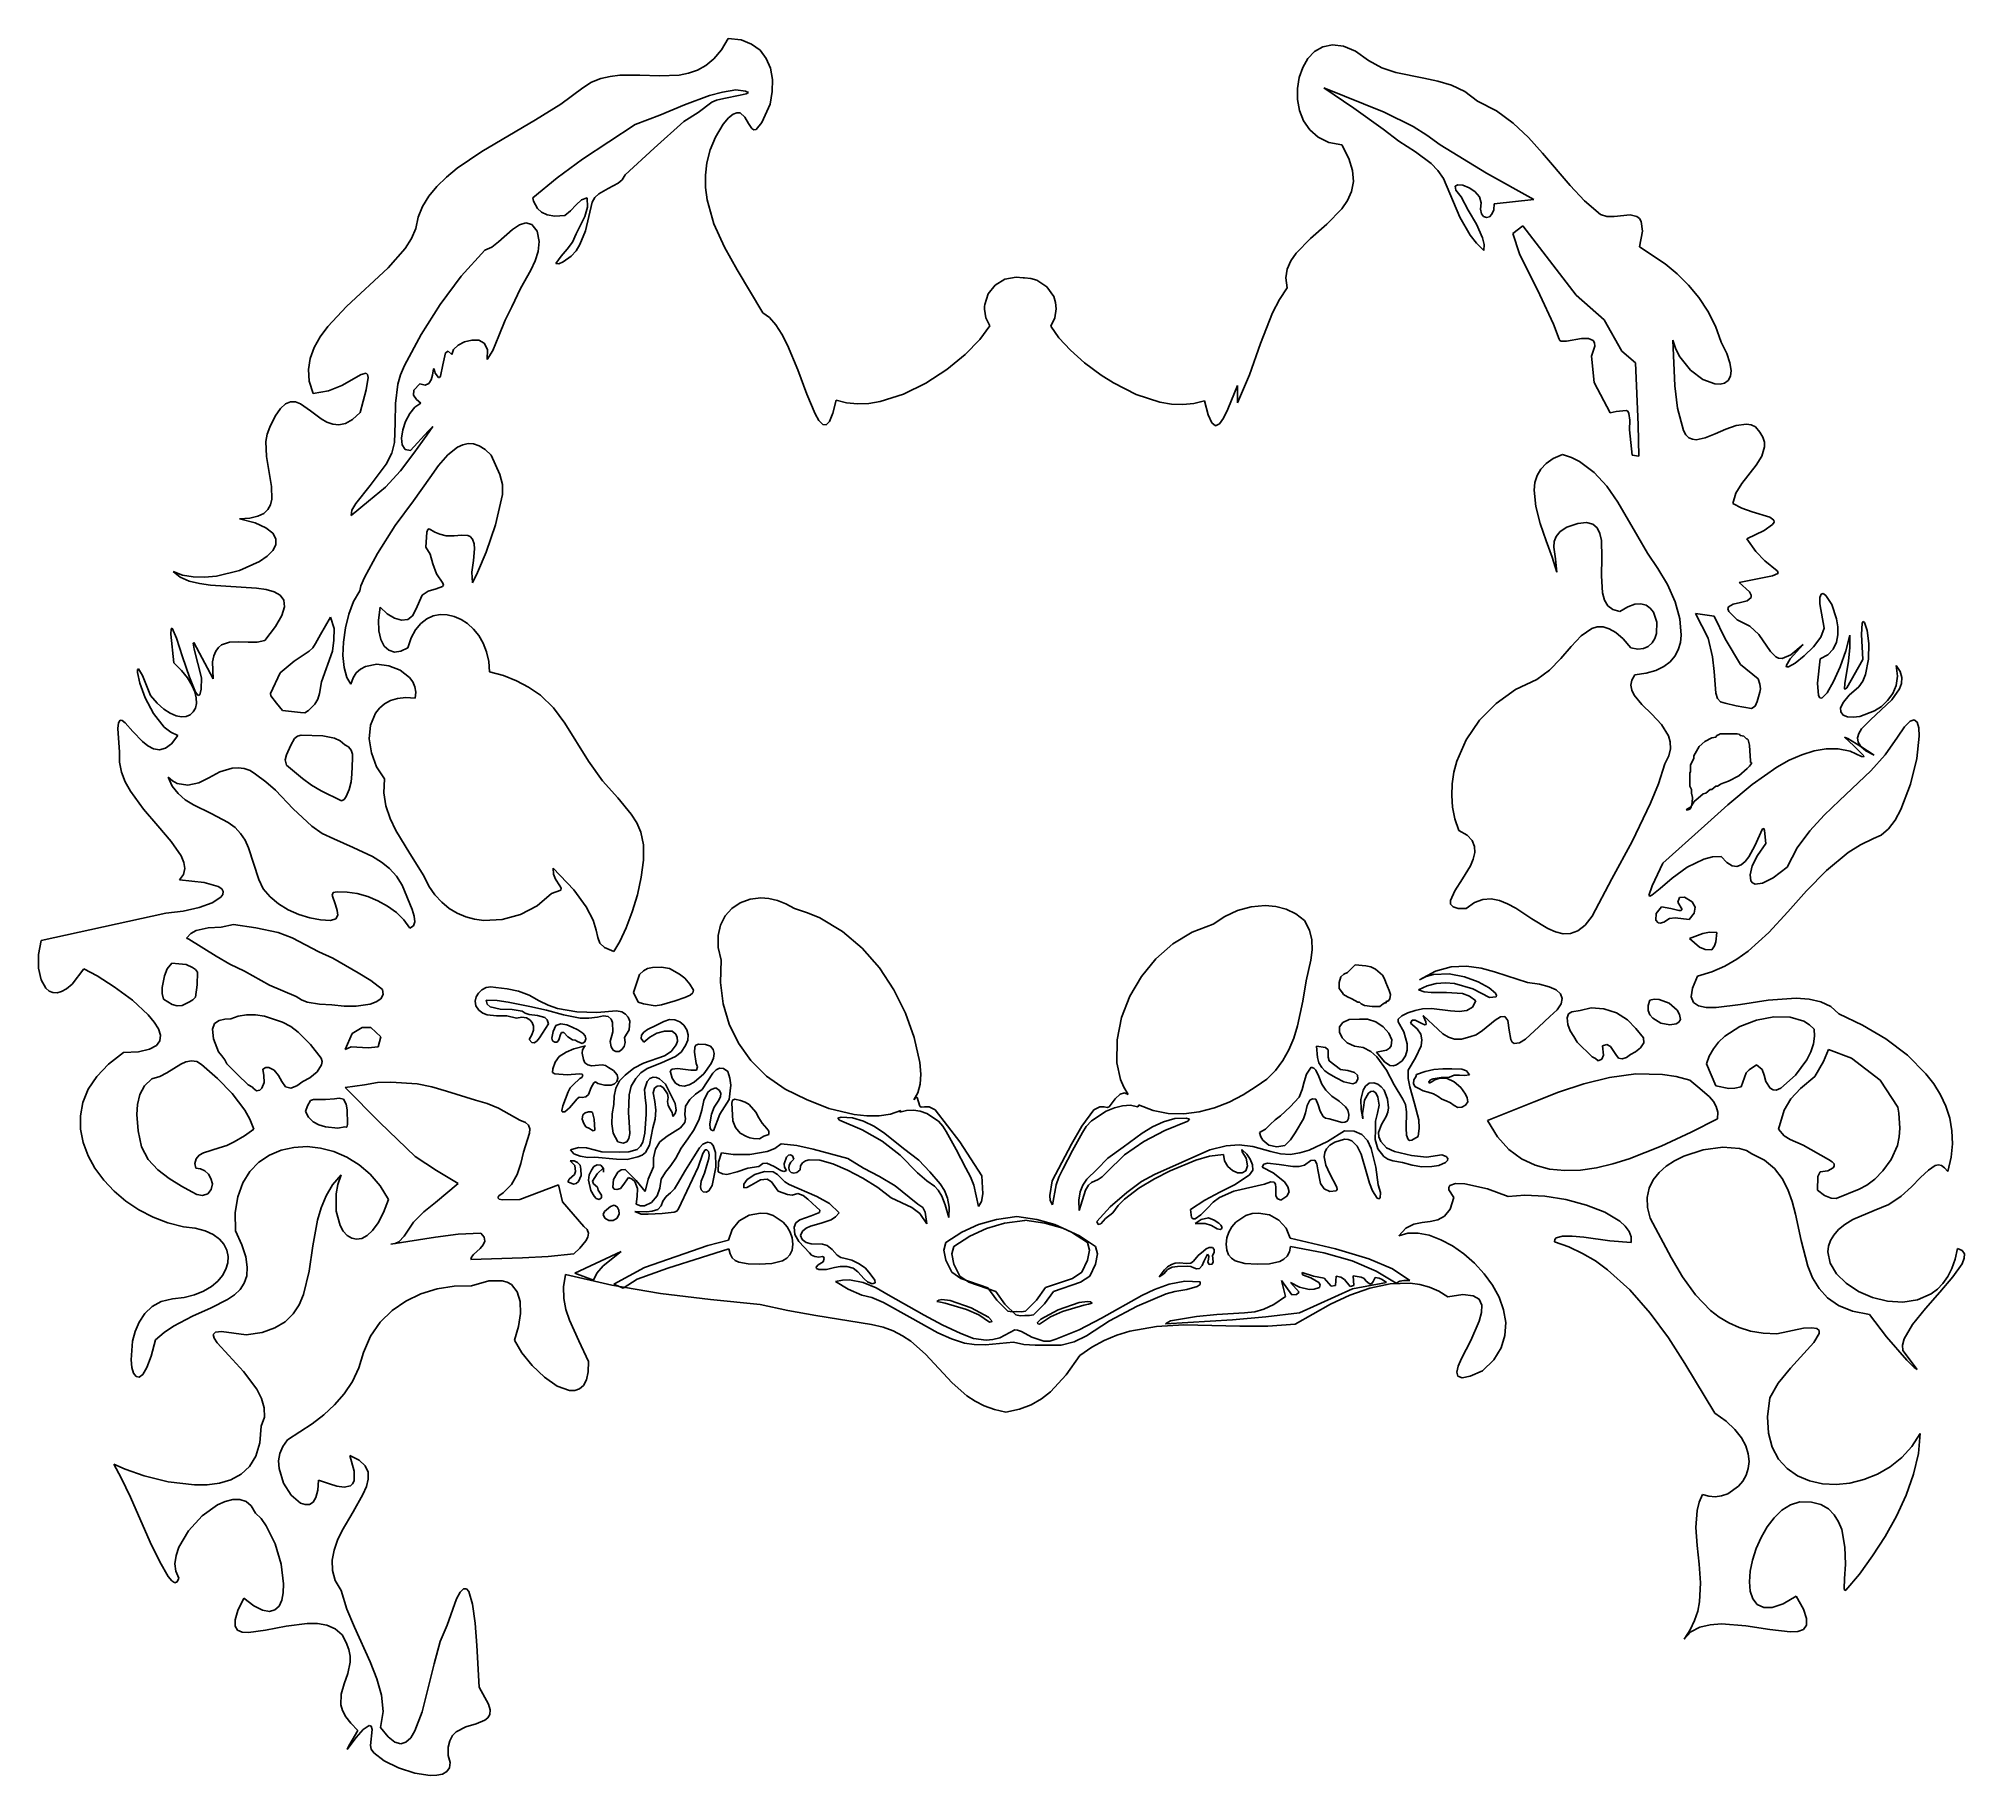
# Model space of a CAD drawing. Extents: x 0 to 245, y 66 to 287.
import ezdxf

# ---------------------------------------------------------------- set-up
doc = ezdxf.new("R2010")
doc.units = 0

msp = doc.modelspace()

# ---------------------------------------------------------------- linework, layer by layer
at = {"layer": 'Tête'}
for p, q in [((87.5955, 286.687), (86.734499, 285.24154)), ((87.5957, 286.686734), (87.5955, 286.687)), ((89.225573, 286.501621), (87.5957, 286.686734)), ((90.573479, 285.990205), (89.225573, 286.501621)), ((85.789194, 284.116875), (84.769326, 283.274413)), ((86.734499, 285.24154), (85.789194, 284.116875)), ((91.642729, 285.192977), (90.573479, 285.990205)), ((92.436632, 284.150429), (91.642729, 285.192977)), ((92.958499, 282.903052), (92.436632, 284.150429)), ((161.193442, 284.138803), (160.535641, 283.022488)), ((162.049868, 285.028798), (161.193442, 284.138803)), ((163.093158, 285.629515), (162.049868, 285.028798)), ((164.311552, 285.877998), (163.093158, 285.629515)), ((165.693289, 285.711289), (164.311552, 285.877998)), ((167.226609, 285.066432), (165.693289, 285.711289)), ((168.89975, 283.88047), (167.226609, 285.066432)), ((170.59712, 282.961883), (168.89975, 283.88047)), ((71.415314, 281.595511), (70.260427, 281.129335)), ((72.612521, 281.88079), (71.415314, 281.595511)), ((73.842308, 282.023764), (72.612521, 281.88079)), ((76.360659, 282.037162), (73.842308, 282.023764)), ((78.892445, 281.944439), (76.360659, 282.037162)), ((81.359745, 282.054328), (78.892445, 281.944439)), ((82.544861, 282.281731), (81.359745, 282.054328)), ((83.684635, 282.675562), (82.544861, 282.281731)), ((84.769326, 283.274413), (83.684635, 282.675562)), ((93.211639, 281.491338), (92.958499, 282.903052)), ((93.199363, 279.955778), (93.211639, 281.491338)), ((160.088226, 281.742807), (159.862958, 280.36272)), ((160.535641, 283.022488), (160.088226, 281.742807)), ((172.345503, 282.365213), (170.59712, 282.961883)), ((175.909561, 281.64995), (172.345503, 282.365213)), ((177.682366, 281.287519), (175.909561, 281.64995)), ((179.420439, 280.759329), (177.682366, 281.287519)), ((69.1576, 280.44367), (66.360468, 278.362143)), ((70.260427, 281.129335), (69.1576, 280.44367)), ((82.069838, 278.285408), (85.244002, 279.454339)), ((85.244002, 279.454339), (86.875481, 279.891463)), ((86.113325, 278.848107), (85.52597, 278.58791)), ((87.044046, 279.08176), (86.113325, 278.848107)), ((86.875481, 279.891463), (88.5513, 280.1819)), ((89.129316, 279.487691), (87.044046, 279.08176)), ((88.5513, 280.1819), (89.793291, 280.01164)), ((89.880732, 279.669101), (89.129316, 279.487691)), ((89.793291, 280.01164), (90.169246, 279.842229)), ((90.169246, 279.842229), (89.880732, 279.669101)), ((92.92498, 278.336864), (93.199363, 279.955778)), ((159.862958, 280.36272), (159.871596, 278.945182)), ((159.871596, 278.945182), (160.125902, 277.55315)), ((167.026279, 277.850476), (163.23096, 280.428)), ((163.23096, 280.428), (163.231, 280.428)), ((163.231, 280.428), (170.878258, 277.332405)), ((181.102346, 279.943462), (179.420439, 280.759329)), ((182.70665, 278.718), (181.102346, 279.943462)), ((63.127166, 276.359492), (56.307634, 272.345341)), ((66.360468, 278.362143), (63.127166, 276.359492)), ((75.7671, 275.78644), (78.940355, 276.965857)), ((78.940355, 276.965857), (82.069838, 278.285408)), ((83.77944, 277.29812), (81.9535, 276.13601)), ((85.52597, 278.58791), (83.77944, 277.29812)), ((86.94582, 275.812374), (87.641906, 276.60963)), ((87.641906, 276.60963), (88.224718, 277.07769)), ((88.224718, 277.07769), (88.709317, 277.268826)), ((88.709317, 277.268826), (89.110766, 277.235309)), ((89.110766, 277.235309), (89.724461, 276.703401)), ((89.724461, 276.703401), (90.186298, 275.900134)), ((91.865618, 276.043874), (92.92498, 278.336864)), ((160.125902, 277.55315), (160.637636, 276.249581)), ((170.74143, 275.15764), (167.026279, 277.850476)), ((170.878258, 277.332405), (174.560765, 275.505526)), ((185.126422, 277.486835), (182.70665, 278.718)), ((187.263019, 275.9235), (185.126422, 277.486835)), ((69.104437, 271.363264), (75.7671, 275.78644)), ((81.9535, 276.13601), (78.214581, 272.770087)), ((85.320123, 272.534616), (85.994459, 274.163971)), ((85.994459, 274.163971), (86.94582, 275.812374)), ((90.186298, 275.900134), (90.616772, 275.243678)), ((90.616772, 275.243678), (90.857904, 275.101182)), ((90.857904, 275.101182), (91.13638, 275.152202)), ((91.13638, 275.152202), (91.865618, 276.043874)), ((160.637636, 276.249581), (161.418559, 275.097432)), ((161.418559, 275.097432), (162.480432, 274.159659)), ((162.480432, 274.159659), (163.835016, 273.499219)), ((172.731966, 273.670467), (170.74143, 275.15764)), ((174.560765, 275.505526), (176.311945, 274.425988)), ((176.311945, 274.425988), (177.9822, 273.19902)), ((189.191466, 274.112943), (187.263019, 275.9235)), ((190.98679, 272.140116), (189.191466, 274.112943)), ((56.307634, 272.345341), (53.199192, 270.2111)), ((78.214581, 272.770087), (74.51308, 269.36152)), ((84.899663, 270.924521), (85.320123, 272.534616)), ((163.835016, 273.499219), (165.49407, 273.17907)), ((165.49407, 273.17907), (166.404208, 271.473714)), ((166.404208, 271.473714), (166.875828, 269.934985)), ((174.847377, 272.313349), (172.731966, 273.670467)), ((176.821268, 270.818851), (174.847377, 272.313349)), ((177.9822, 273.19902), (183.871351, 269.613449)), ((194.478166, 268.04745), (190.98679, 272.140116)), ((51.824819, 269.085338), (50.61016, 267.910255)), ((53.199192, 270.2111), (51.824819, 269.085338)), ((62.7924, 266.456), (65.894035, 268.98)), ((65.894035, 268.98), (69.104437, 271.363264)), ((74.51308, 269.36152), (74.129053, 268.76674)), ((84.709932, 269.333898), (84.899663, 270.924521)), ((84.727782, 267.762959), (84.709932, 269.333898)), ((166.875828, 269.934985), (166.964528, 268.543527)), ((177.671893, 269.936512), (176.821268, 270.818851)), ((178.38724, 268.91954), (177.671893, 269.936512)), ((183.871351, 269.613449), (189.8857, 266.24081)), ((49.585076, 266.678177), (48.779431, 265.381435)), ((50.61016, 267.910255), (49.585076, 266.678177)), ((70.667246, 266.517611), (70.31994, 265.90026)), ((71.155634, 266.983103), (70.667246, 266.517611)), ((72.374543, 267.656686), (71.155634, 266.983103)), ((73.614436, 268.317372), (72.374543, 267.656686)), ((74.129053, 268.76674), (73.614436, 268.317372)), ((84.930064, 266.211915), (84.727782, 267.762959)), ((166.725909, 267.279985), (166.21557, 266.125002)), ((166.964528, 268.543527), (166.725909, 267.279985)), ((180.490641, 264.021929), (178.38724, 268.91954)), ((180.237706, 268.121978), (179.883112, 267.925287)), ((179.883112, 267.925287), (179.97031, 267.423178)), ((179.97031, 267.423178), (180.65486, 266.57793)), ((180.878534, 268.050974), (180.237706, 268.121978)), ((180.65486, 266.57793), (181.540207, 264.885668)), ((181.650035, 267.749997), (180.878534, 268.050974)), ((182.396651, 267.256768), (181.650035, 267.749997)), ((182.962822, 266.60901), (182.396651, 267.256768)), ((183.19299, 265.844446), (182.962822, 266.60901)), ((196.32427, 266.09751), (194.478166, 268.04745)), ((48.779431, 265.381435), (48.223085, 264.012356)), ((62.900345, 266.038713), (62.79238, 266.456003)), ((62.79238, 266.456003), (62.7924, 266.456)), ((63.401304, 265.113038), (62.900345, 266.038713)), ((63.897496, 264.653685), (63.401304, 265.113038)), ((64.609945, 264.30019), (63.897496, 264.653685)), ((65.577988, 264.130206), (64.609945, 264.30019)), ((66.84096, 264.221383), (65.577988, 264.130206)), ((67.574536, 264.814179), (66.84096, 264.221383)), ((68.27661, 265.569772), (67.574536, 264.814179)), ((68.976269, 266.212907), (68.27661, 265.569772)), ((68.30761, 261.896273), (69.379411, 264.105128)), ((69.7026, 266.468333), (68.976269, 266.212907)), ((69.379411, 264.105128), (69.738606, 265.25781)), ((70.31994, 265.90026), (69.463, 262.25307)), ((69.738606, 265.25781), (69.7026, 266.468333)), ((85.795334, 263.170363), (84.930064, 266.211915)), ((165.48911, 265.059223), (163.61023, 263.117852)), ((166.21557, 266.125002), (165.48911, 265.059223)), ((181.540207, 264.885668), (182.577109, 263.115679)), ((183.107778, 265.032699), (183.19299, 265.844446)), ((183.232603, 264.45077), (183.107778, 265.032699)), ((183.503928, 264.097195), (183.232603, 264.45077)), ((183.858213, 263.97051), (183.503928, 264.097195)), ((184.231919, 264.069253), (183.858213, 263.97051)), ((184.56151, 264.39196), (184.231919, 264.069253)), ((184.783447, 264.937169), (184.56151, 264.39196)), ((184.83419, 265.703415), (184.783447, 264.937169)), ((189.8857, 266.24081), (184.83419, 265.703415)), ((198.33735, 264.3251), (196.32427, 266.09751)), ((199.124025, 264.073598), (198.33735, 264.3251)), ((200.095365, 264.101961), (199.124025, 264.073598)), ((202.126867, 264.290459), (200.095365, 264.101961)), ((202.954445, 264.096681), (202.126867, 264.290459)), ((203.270312, 263.850367), (202.954445, 264.096681)), ((47.9459, 262.56327), (47.380333, 261.296798)), ((48.223085, 264.012356), (47.9459, 262.56327)), ((58.458471, 260.896187), (60.23529, 262.44818)), ((60.23529, 262.44818), (61.094159, 263.027914)), ((61.094159, 263.027914), (61.912554, 263.281116)), ((61.912554, 263.281116), (62.67489, 263.06102)), ((62.67489, 263.06102), (63.36558, 262.22086)), ((63.36558, 262.22086), (63.581383, 260.917029)), ((67.845497, 260.845131), (68.30761, 261.896273)), ((69.463, 262.25307), (68.774959, 260.532272)), ((87.120558, 260.210937), (85.795334, 263.170363)), ((163.61023, 263.117852), (161.534066, 261.301028)), ((181.802705, 261.726654), (180.490641, 264.021929)), ((182.607636, 260.691627), (181.802705, 261.726654)), ((182.577109, 263.115679), (183.375111, 261.37232)), ((187.19938, 261.941737), (188.489, 262.909)), ((188.05922, 259.362247), (187.19938, 261.941737)), ((188.489, 262.909), (195.26016, 254.09574)), ((203.501516, 263.474945), (203.270312, 263.850367)), ((203.28897, 260.23977), (203.651789, 262.248293)), ((203.651789, 262.248293), (203.501516, 263.474945)), ((46.573116, 260.049124), (44.412461, 257.589322)), ((47.380333, 261.296798), (46.573116, 260.049124)), ((53.696236, 256.498355), (56.70678, 259.79927)), ((56.70678, 259.79927), (57.571691, 260.21746)), ((57.571691, 260.21746), (58.458471, 260.896187)), ((63.468686, 259.665373), (63.103361, 258.454915)), ((63.581383, 260.917029), (63.468686, 259.665373)), ((66.392297, 259.058837), (67.15498, 259.931543)), ((67.15498, 259.931543), (67.845497, 260.845131)), ((68.27946, 259.753421), (67.64999, 259.05021)), ((68.774959, 260.532272), (68.27946, 259.753421)), ((88.720551, 257.335333), (87.120558, 260.210937)), ((159.705416, 259.453904), (159.022908, 258.47059)), ((161.534066, 261.301028), (159.705416, 259.453904)), ((183.54376, 259.75995), (182.607636, 260.691627)), ((183.375111, 261.37232), (183.562508, 260.543239)), ((183.562508, 260.543239), (183.54376, 259.75995)), ((190.62529, 254.136069), (188.05922, 259.362247)), ((206.550437, 258.097741), (203.28897, 260.23977)), ((44.412461, 257.589322), (39.157326, 252.665966)), ((62.561284, 257.274674), (61.250365, 254.96093)), ((63.103361, 258.454915), (62.561284, 257.274674)), ((65.71369, 258.130343), (66.392297, 259.058837)), ((66.092254, 258.07722), (65.71369, 258.130343)), ((66.627393, 258.338797), (66.092254, 258.07722)), ((67.64999, 259.05021), (66.627393, 258.338797)), ((92.00411, 251.842374), (88.720551, 257.335333)), ((158.569078, 257.421633), (158.399526, 256.287679)), ((159.022908, 258.47059), (158.569078, 257.421633)), ((208.085619, 256.813652), (206.550437, 258.097741)), ((209.519119, 255.382976), (208.085619, 256.813652)), ((51.021307, 252.899229), (53.696236, 256.498355)), ((61.250365, 254.96093), (60.14292, 252.63631)), ((120.604285, 254.290784), (120.17249, 252.924447)), ((121.480631, 255.393152), (120.604285, 254.290784)), ((122.701297, 256.129485), (121.480631, 255.393152)), ((124.16605, 256.397717), (122.701297, 256.129485)), ((125.04599, 256.302217), (124.16605, 256.397717)), ((125.20908, 256.315237), (125.04599, 256.302217)), ((126.023381, 256.235355), (125.20908, 256.315237)), ((126.781821, 256.00641), (126.023381, 256.235355)), ((128.066146, 255.164501), (126.781821, 256.00641)), ((128.932109, 253.91585), (128.066146, 255.164501)), ((158.56985, 255.04937), (157.588248, 253.565661)), ((158.399526, 256.287679), (158.56985, 255.04937)), ((210.82245, 253.802312), (209.519119, 255.382976)), ((39.157326, 252.665966), (36.777743, 250.119021)), ((48.633715, 249.089674), (51.021307, 252.899229)), ((60.14292, 252.63631), (59.27881, 250.941195)), ((92.854342, 251.267266), (92.00411, 251.842374)), ((120.14529, 252.657177), (120.12549, 252.469281)), ((120.12549, 252.469281), (120.13629, 252.324174)), ((120.13629, 252.324174), (120.315934, 251.226645)), ((120.17249, 252.924447), (120.14529, 252.657177)), ((129.167595, 253.178477), (128.932109, 253.91585)), ((129.070326, 251.228764), (129.24976, 252.386797)), ((129.24976, 252.386797), (129.167595, 253.178477)), ((156.716521, 251.847824), (155.19135, 247.980826)), ((157.588248, 253.565661), (156.716521, 251.847824)), ((192.366783, 250.429716), (190.62529, 254.136069)), ((195.26016, 254.09574), (198.80696, 250.97885)), ((211.967126, 252.068258), (210.82245, 253.802312)), ((212.924661, 250.177411), (211.967126, 252.068258)), ((36.777743, 250.119021), (35.80633, 248.80599)), ((59.27881, 250.941195), (58.467055, 248.931814)), ((93.655624, 250.346673), (92.854342, 251.267266)), ((94.410756, 249.151281), (93.655624, 250.346673)), ((120.80478, 250.221974), (119.525659, 248.464397)), ((120.315934, 251.226645), (120.80478, 250.221974)), ((128.54779, 250.173597), (129.070326, 251.228764)), ((129.575785, 248.70713), (128.54779, 250.173597)), ((193.11072, 248.506847), (192.366783, 250.429716)), ((198.80696, 250.97885), (201.06402, 247.00214)), ((213.66657, 248.12637), (212.924661, 250.177411)), ((35.040079, 247.459637), (34.523669, 246.074751)), ((35.80633, 248.80599), (35.040079, 247.459637)), ((46.48518, 245.15747), (48.633715, 249.089674)), ((52.026785, 246.997935), (51.70981, 246.768333)), ((52.52167, 246.581982), (52.026785, 246.997935)), ((52.742483, 247.196074), (52.52167, 246.581982)), ((53.326491, 247.752513), (52.742483, 247.196074)), ((54.140274, 248.1809), (53.326491, 247.752513)), ((55.050413, 248.410842), (54.140274, 248.1809)), ((55.923488, 248.37194), (55.050413, 248.410842)), ((56.626079, 247.9938), (55.923488, 248.37194)), ((57.024766, 247.206025), (56.626079, 247.9938)), ((56.98613, 245.93822), (57.024766, 247.206025)), ((57.704035, 247.100158), (56.98613, 245.93822)), ((58.467055, 248.931814), (57.704035, 247.100158)), ((95.122532, 247.751781), (94.410756, 249.151281)), ((96.427209, 244.623203), (95.122532, 247.751781)), ((119.525659, 248.464397), (117.664825, 246.562338)), ((131.034835, 247.118497), (129.575785, 248.70713)), ((132.849025, 245.500457), (131.034835, 247.118497)), ((155.19135, 247.980826), (153.771652, 243.9905)), ((193.176826, 248.337475), (193.11072, 248.506847)), ((193.366378, 248.255422), (193.176826, 248.337475)), ((194.031626, 248.28243), (193.366378, 248.255422)), ((195.917345, 248.605008), (194.031626, 248.28243)), ((196.801044, 248.617211), (195.917345, 248.605008)), ((197.420789, 248.34111), (196.801044, 248.617211)), ((197.19487, 246.357267), (197.608193, 247.635024)), ((197.579058, 248.050671), (197.420789, 248.34111)), ((197.608193, 247.635024), (197.579058, 248.050671)), ((201.06402, 247.00214), (202.78369, 245.49744)), ((207.765716, 242.595617), (207.53735, 248.374417)), ((207.53735, 248.374417), (207.8963, 247.268982)), ((207.8963, 247.268982), (208.405237, 246.261549)), ((214.360146, 246.697019), (213.66657, 248.12637)), ((34.523669, 246.074751), (34.301782, 244.646119)), ((34.301782, 244.646119), (34.419099, 243.168529)), ((45.97954, 243.998772), (46.48518, 245.15747)), ((50.203296, 244.768401), (50.06663, 243.926995)), ((50.262728, 244.733908), (50.203296, 244.768401)), ((50.37668, 244.194132), (50.262728, 244.733908)), ((51.383345, 245.255326), (51.089796, 243.808684)), ((51.70981, 246.768333), (51.383345, 245.255326)), ((97.592031, 241.526444), (96.427209, 244.623203)), ((115.347572, 244.670294), (112.699193, 242.942762)), ((117.664825, 246.562338), (115.347572, 244.670294)), ((134.94244, 243.945767), (132.849025, 245.500457)), ((197.5173, 243.025427), (197.19487, 246.357267)), ((202.78369, 245.49744), (202.89121, 242.59551)), ((208.405237, 246.261549), (209.74727, 244.581249)), ((209.74727, 244.581249), (211.311842, 243.414641)), ((214.763397, 245.507638), (214.360146, 246.697019)), ((214.907776, 244.548087), (214.763397, 245.507638)), ((214.824732, 243.808225), (214.907776, 244.548087)), ((34.419099, 243.168529), (34.9203, 241.63677)), ((36.854654, 241.953788), (38.54125, 242.645489)), ((38.54125, 242.645489), (40.986472, 244.049008)), ((41.641779, 242.064845), (40.87218, 239.20901)), ((40.986472, 244.049008), (41.652752, 244.208862)), ((41.886578, 243.639468), (41.641779, 242.064845)), ((41.652752, 244.208862), (41.826608, 244.03257)), ((41.826608, 244.03257), (41.886578, 243.639468)), ((45.370841, 240.365368), (45.650952, 242.809317)), ((45.650952, 242.809317), (45.97954, 243.998772)), ((48.45252, 242.840812), (47.702842, 242.054228)), ((49.136998, 242.659368), (48.45252, 242.840812)), ((49.603948, 242.880827), (49.136998, 242.659368)), ((49.898712, 243.353824), (49.603948, 242.880827)), ((50.06663, 243.926995), (49.898712, 243.353824)), ((50.813964, 243.662039), (50.37668, 244.194132)), ((50.968526, 243.664314), (50.813964, 243.662039)), ((51.089796, 243.808684), (50.968526, 243.664314)), ((112.699193, 242.942762), (109.84498, 241.534237)), ((136.51753, 242.95358), (134.94244, 243.945767)), ((139.405314, 241.504851), (136.51753, 242.95358)), ((152.235, 242.646), (151.042431, 239.610928)), ((153.771652, 243.9905), (152.23474, 240.41897)), ((152.23474, 240.41897), (152.235, 242.646)), ((199.5594, 239.156187), (197.5173, 243.025427)), ((202.89121, 242.59551), (203.10616, 237.65149)), ((208.108129, 239.742576), (207.765716, 242.595617)), ((211.311842, 243.414641), (212.847347, 242.842851)), ((212.847347, 242.842851), (213.525573, 242.805364)), ((213.525573, 242.805364), (214.102179, 242.947004)), ((214.102179, 242.947004), (214.545716, 243.277911)), ((214.545716, 243.277911), (214.824732, 243.808225)), ((30.757078, 239.729541), (30.093472, 238.753647)), ((31.402909, 240.313829), (30.757078, 239.729541)), ((32.036881, 240.565711), (31.402909, 240.313829)), ((32.664908, 240.544385), (32.036881, 240.565711)), ((33.292903, 240.309051), (32.664908, 240.544385)), ((34.572454, 239.433154), (33.292903, 240.309051)), ((34.9203, 241.63677), (36.854654, 241.953788)), ((45.336672, 237.880081), (45.370841, 240.365368)), ((47.830468, 239.889177), (47.1657, 239.073065)), ((47.702842, 242.054228), (47.634839, 241.395923)), ((47.634839, 241.395923), (48.011655, 240.848433)), ((48.596432, 240.394292), (47.830468, 239.889177)), ((48.011655, 240.848433), (48.596432, 240.394292)), ((98.639374, 239.027007), (97.592031, 241.526444)), ((101.30028, 240.767674), (100.890597, 239.102823)), ((102.631169, 240.422467), (101.30028, 240.767674)), ((104.020231, 240.292196), (102.631169, 240.422467)), ((105.451804, 240.35755), (104.020231, 240.292196)), ((106.910228, 240.599216), (105.451804, 240.35755)), ((109.84498, 241.534237), (106.910228, 240.599216)), ((142.381126, 240.53624), (139.405314, 241.504851)), ((143.861246, 240.282433), (142.381126, 240.53624)), ((145.314415, 240.209202), (143.861246, 240.282433)), ((146.724317, 240.336727), (145.314415, 240.209202)), ((148.07463, 240.68519), (146.724317, 240.336727)), ((148.525197, 238.895915), (148.07463, 240.68519)), ((208.85572, 236.941917), (208.108129, 239.742576)), ((29.40618, 237.32695), (29.07796, 236.458065)), ((30.093472, 238.753647), (29.40618, 237.32695)), ((35.922845, 238.411609), (34.572454, 239.433154)), ((36.639391, 237.994217), (35.922845, 238.411609)), ((37.391389, 237.71801), (36.639391, 237.994217)), ((38.184753, 237.642187), (37.391389, 237.71801)), ((39.025397, 237.825946), (38.184753, 237.642187)), ((39.919235, 238.328488), (39.025397, 237.825946)), ((40.87218, 239.20901), (39.919235, 238.328488)), ((45.24027, 235.40792), (45.336672, 237.880081)), ((46.636975, 238.065936), (46.279141, 236.987771)), ((47.1657, 239.073065), (46.636975, 238.065936)), ((50.120146, 237.438126), (49.324532, 236.345152)), ((49.519702, 236.837346), (50.120146, 237.438126)), ((99.125982, 238.178005), (98.639374, 239.027007)), ((99.591612, 237.690397), (99.125982, 238.178005)), ((100.03906, 237.634872), (99.591612, 237.690397)), ((100.471122, 238.082118), (100.03906, 237.634872)), ((100.890597, 239.102823), (100.471122, 238.082118)), ((148.988942, 237.876416), (148.525197, 238.895915)), ((149.4692, 237.532432), (148.988942, 237.876416)), ((149.96931, 237.769698), (149.4692, 237.532432)), ((150.492608, 238.493951), (149.96931, 237.769698)), ((151.042431, 239.610928), (150.492608, 238.493951)), ((200.338622, 239.317405), (199.5594, 239.156187)), ((201.60149, 239.478624), (200.338622, 239.317405)), ((201.805114, 239.372405), (201.60149, 239.478624)), ((201.940724, 239.092372), (201.805114, 239.372405)), ((202.05828, 238.242619), (201.940724, 239.092372)), ((202.03141, 237.006614), (202.05828, 238.242619)), ((203.10616, 237.65149), (203.21368, 233.67477)), ((215.582428, 237.55155), (214.247308, 237.07304)), ((216.85689, 237.720743), (215.582428, 237.55155)), ((217.451785, 237.627727), (216.85689, 237.720743)), ((218.00801, 237.38344), (217.451785, 237.627727)), ((218.586091, 236.714724), (218.00801, 237.38344)), ((29.07796, 236.458065), (28.91717, 235.540869)), ((28.91717, 235.540869), (28.964344, 233.619359)), ((44.885267, 234.039408), (45.24027, 235.40792)), ((46.279141, 236.987771), (46.127046, 235.958549)), ((46.127046, 235.958549), (46.21554, 235.09825)), ((46.21554, 235.09825), (46.579469, 234.526854)), ((47.253682, 234.364342), (49.519702, 236.837346)), ((49.324532, 236.345152), (47.700386, 234.039834)), ((53.242824, 234.806302), (51.99583, 233.817483)), ((53.896743, 235.108059), (53.242824, 234.806302)), ((54.572684, 235.25172), (53.896743, 235.108059)), ((55.271951, 235.215036), (54.572684, 235.25172)), ((55.995849, 234.975761), (55.271951, 235.215036)), ((56.745684, 234.511648), (55.995849, 234.975761)), ((202.35385, 233.782254), (202.03141, 237.006614)), ((209.169294, 236.378744), (208.85572, 236.941917)), ((209.553893, 236.00936), (209.169294, 236.378744)), ((210.00168, 235.809118), (209.553893, 236.00936)), ((210.504821, 235.753371), (210.00168, 235.809118)), ((211.645821, 235.976773), (210.504821, 235.753371)), ((212.914211, 236.482388), (211.645821, 235.976773)), ((214.247308, 237.07304), (212.914211, 236.482388)), ((218.958091, 236.069069), (218.586091, 236.714724)), ((218.834994, 233.653663), (219.173791, 234.834263)), ((219.146495, 235.443305), (218.958091, 236.069069)), ((219.173791, 234.834263), (219.146495, 235.443305)), ((28.964344, 233.619359), (29.598935, 229.832564)), ((42.160685, 229.950808), (44.162908, 232.64493)), ((44.162908, 232.64493), (44.885267, 234.039408)), ((47.700386, 234.039834), (45.995997, 231.796316)), ((46.579469, 234.526854), (47.253682, 234.364342)), ((50.821262, 232.463238), (49.708679, 230.921544)), ((51.99583, 233.817483), (50.821262, 232.463238)), ((57.52276, 233.80045), (56.745684, 234.511648)), ((58.621689, 231.355343), (57.52276, 233.80045)), ((190.750485, 232.027576), (191.423303, 232.748559)), ((191.423303, 232.748559), (192.332762, 233.363115)), ((192.332762, 233.363115), (193.50249, 233.8581)), ((193.50249, 233.8581), (194.636831, 233.481464)), ((194.636831, 233.481464), (195.682163, 232.969419)), ((195.682163, 232.969419), (197.539115, 231.595037)), ((203.21368, 233.67477), (202.35385, 233.782254)), ((216.290467, 230.183491), (218.121585, 232.501907)), ((218.121585, 232.501907), (218.834994, 233.653663)), ((40.322738, 227.671011), (42.160685, 229.950808)), ((45.995997, 231.796316), (44.105218, 229.726323)), ((49.708679, 230.921544), (47.62771, 227.98771)), ((58.934092, 230.051334), (58.621689, 231.355343)), ((58.93744, 228.7793), (58.934092, 230.051334)), ((189.915611, 229.357493), (190.020266, 230.3189)), ((190.020266, 230.3189), (190.290681, 231.213309)), ((190.290681, 231.213309), (190.750485, 232.027576)), ((197.539115, 231.595037), (199.139989, 229.846829)), ((199.139989, 229.846829), (200.551424, 227.836669)), ((215.532526, 228.966108), (216.290467, 230.183491)), ((29.495973, 227.496948), (29.173333, 226.891586)), ((29.652197, 228.198534), (29.495973, 227.496948)), ((29.598935, 229.832564), (29.652197, 228.198534)), ((41.921902, 227.941582), (39.738222, 226.150962)), ((39.805722, 226.794441), (40.322738, 227.671011)), ((44.105218, 229.726323), (41.921902, 227.941582)), ((47.62771, 227.98771), (45.311125, 224.878604)), ((58.063216, 224.93189), (58.93744, 228.7793)), ((190.109076, 227.286256), (189.915611, 229.357493)), ((200.551424, 227.836669), (203.07254, 223.477991)), ((215.11951, 227.67613), (215.532526, 228.966108)), ((216.271713, 227.063394), (215.11951, 227.67613)), ((26.873071, 225.797381), (25.55092, 225.72145)), ((25.55092, 225.72145), (27.524978, 225.179927)), ((27.895267, 226.027349), (26.873071, 225.797381)), ((27.524978, 225.179927), (28.920465, 224.556793)), ((28.650893, 226.396902), (27.895267, 226.027349)), ((29.173333, 226.891586), (28.650893, 226.396902)), ((39.7382, 226.151), (39.805722, 226.794441)), ((39.738222, 226.150962), (39.7382, 226.151)), ((190.682063, 225.104744), (190.109076, 227.286256)), ((191.445555, 222.918101), (190.682063, 225.104744)), ((195.462253, 225.135684), (194.04795, 224.66732)), ((196.548432, 225.241906), (195.462253, 225.135684)), ((197.348434, 225.031069), (196.548432, 225.241906)), ((197.904209, 224.548255), (197.348434, 225.031069)), ((217.583803, 226.617063), (216.271713, 227.063394)), ((219.838584, 225.920341), (217.583803, 226.617063)), ((219.113294, 224.227826), (220.185738, 224.979414)), ((220.356746, 225.518313), (219.838584, 225.920341)), ((220.185738, 224.979414), (220.370655, 225.270711)), ((220.370655, 225.270711), (220.356746, 225.518313)), ((28.920465, 224.556793), (29.789942, 223.873011)), ((29.789942, 223.873011), (30.185968, 223.149546)), ((30.185968, 223.149546), (30.161104, 222.407363)), ((45.311125, 224.878604), (43.076892, 221.321724)), ((49.199584, 222.12559), (49.339203, 224.02872)), ((49.339203, 224.02872), (49.452416, 224.372071)), ((49.452416, 224.372071), (49.639067, 224.427944)), ((49.639067, 224.427944), (50.366194, 224.031243)), ((50.366194, 224.031243), (50.973425, 223.755665)), ((50.973425, 223.755665), (51.787604, 223.5466)), ((51.787604, 223.5466), (52.825279, 223.533731)), ((52.825279, 223.533731), (53.756903, 223.647796)), ((53.756903, 223.647796), (54.536717, 223.609566)), ((54.536717, 223.609566), (54.855397, 223.446082)), ((54.855397, 223.446082), (55.118964, 223.139813)), ((55.118964, 223.139813), (55.329227, 222.546631)), ((55.329227, 222.546631), (55.396577, 221.884381)), ((56.885277, 221.489704), (58.063216, 224.93189)), ((192.21054, 220.831471), (191.445555, 222.918101)), ((192.458054, 222.825699), (192.410894, 222.126285)), ((192.70041, 223.48357), (192.458054, 222.825699)), ((193.207271, 224.098057), (192.70041, 223.48357)), ((194.04795, 224.66732), (193.207271, 224.098057)), ((198.257704, 223.838548), (197.904209, 224.548255)), ((198.450866, 222.947029), (198.257704, 223.838548)), ((198.523988, 220.798889), (198.450866, 222.947029)), ((203.07254, 223.477991), (204.315503, 221.353222)), ((216.92715, 223.18773), (219.113294, 224.227826)), ((218.073589, 221.551075), (216.92715, 223.18773)), ((28.086764, 220.278145), (25.563012, 219.14942)), ((29.058942, 220.950698), (28.086764, 220.278145)), ((29.767908, 221.667425), (29.058942, 220.950698)), ((30.161104, 222.407363), (29.767908, 221.667425)), ((43.076892, 221.321724), (41.422511, 218.247737)), ((49.758653, 221.219849), (49.199584, 222.12559)), ((50.119618, 220.012535), (49.758653, 221.219849)), ((55.268376, 220.434354), (55.066044, 218.953085)), ((55.396577, 221.884381), (55.268376, 220.434354)), ((55.779385, 218.898491), (56.885277, 221.489704)), ((192.788, 218.95), (192.21054, 220.831471)), ((192.410894, 222.126285), (192.624911, 220.610187)), ((192.624911, 220.610187), (192.78797, 218.95)), ((198.459156, 218.464497), (198.523988, 220.798889)), ((204.315503, 221.353222), (205.63559, 219.414)), ((219.218092, 220.395468), (218.073589, 221.551075)), ((220.779672, 219.103922), (219.218092, 220.395468)), ((18.326618, 218.568169), (17.1409, 219.00373)), ((17.1409, 219.00373), (18.038773, 218.308104)), ((18.038773, 218.308104), (19.166694, 217.813227)), ((19.669602, 218.344498), (18.326618, 218.568169)), ((19.166694, 217.813227), (20.470501, 217.480361)), ((21.117294, 218.311752), (19.669602, 218.344498)), ((22.617132, 218.448966), (21.117294, 218.311752)), ((25.563012, 219.14942), (22.617132, 218.448966)), ((41.422511, 218.247737), (40.968233, 217.182662)), ((50.561086, 218.710998), (50.119618, 220.012535)), ((51.361664, 217.52259), (50.561086, 218.710998)), ((55.066044, 218.953085), (55.121264, 217.603923)), ((55.1213, 217.604), (55.779385, 218.898491)), ((192.78797, 218.95), (192.788, 218.95)), ((198.591957, 216.304513), (198.459156, 218.464497)), ((205.63559, 219.414), (206.840515, 217.357662)), ((215.94178, 217.63521), (220.168649, 218.466151)), ((217.244562, 216.443537), (215.94178, 217.63521)), ((220.168649, 218.466151), (220.835939, 218.756249)), ((220.886975, 218.916272), (220.779672, 219.103922)), ((220.835939, 218.756249), (220.886975, 218.916272)), ((20.470501, 217.480361), (21.89603, 217.270764)), ((21.89603, 217.270764), (27.732087, 216.890284)), ((27.732087, 216.890284), (28.95377, 216.715941)), ((28.95377, 216.715941), (29.972192, 216.43243)), ((29.972192, 216.43243), (30.73319, 216.00101)), ((30.73319, 216.00101), (31.182602, 215.382941)), ((31.182602, 215.382941), (31.266262, 214.539485)), ((40.049991, 215.231731), (39.432896, 213.620562)), ((40.84548, 216.58731), (40.049991, 215.231731)), ((40.968233, 217.182662), (40.84548, 216.58731)), ((47.941964, 214.188631), (48.765524, 216.02272)), ((48.765524, 216.02272), (49.494883, 216.510436)), ((49.494883, 216.510436), (50.521236, 216.829595)), ((50.521236, 216.829595), (51.318767, 217.120284)), ((51.318767, 217.120284), (51.467409, 217.29873)), ((51.467409, 217.29873), (51.361664, 217.52259)), ((55.121264, 217.603923), (55.1213, 217.604)), ((198.837339, 215.402632), (198.591957, 216.304513)), ((199.257974, 214.679601), (198.837339, 215.402632)), ((206.840515, 217.357662), (207.805873, 215.188352)), ((207.805873, 215.188352), (208.426566, 213.015296)), ((216.093081, 215.076472), (216.973297, 215.311573)), ((216.973297, 215.311573), (217.472762, 215.718126)), ((217.471302, 216.031762), (217.244562, 216.443537)), ((217.472762, 215.718126), (217.471302, 216.031762)), ((226.190043, 215.730068), (226.176664, 214.898195)), ((226.349972, 216.156937), (226.190043, 215.730068)), ((226.619495, 216.228873), (226.349972, 216.156937)), ((226.961653, 215.99595), (226.619495, 216.228873)), ((227.716045, 214.815817), (226.961653, 215.99595)), ((30.930007, 213.431901), (30.119675, 212.021449)), ((31.266262, 214.539485), (30.930007, 213.431901)), ((35.83101, 211.00806), (37.11938, 213.21229)), ((37.11938, 213.21229), (37.584223, 211.76758)), ((39.432896, 213.620562), (38.998316, 211.863664)), ((43.219467, 212.856986), (43.419624, 214.49269)), ((43.256233, 211.479365), (43.219467, 212.856986)), ((43.419624, 214.49269), (44.295912, 213.665078)), ((44.295912, 213.665078), (45.229465, 213.10061)), ((45.229465, 213.10061), (46.139673, 212.83597)), ((46.139673, 212.83597), (46.945924, 212.90784)), ((46.945924, 212.90784), (47.522359, 213.380923)), ((47.522359, 213.380923), (47.941964, 214.188631)), ((49.336619, 213.009909), (48.575184, 212.428323)), ((50.164111, 213.380628), (49.336619, 213.009909)), ((51.035475, 213.550145), (50.164111, 213.380628)), ((51.928528, 213.528122), (51.035475, 213.550145)), ((52.821085, 213.324223), (51.928528, 213.528122)), ((53.690962, 212.948111), (52.821085, 213.324223)), ((54.515974, 212.409451), (53.690962, 212.948111)), ((199.895808, 214.180502), (199.257974, 214.679601)), ((200.79279, 213.95042), (199.895808, 214.180502)), ((201.80569, 214.555453), (200.79279, 213.95042)), ((202.69876, 214.861692), (201.80569, 214.555453)), ((203.471269, 214.907612), (202.69876, 214.861692)), ((204.122488, 214.731685), (203.471269, 214.907612)), ((204.651684, 214.372386), (204.122488, 214.731685)), ((205.058128, 213.868188), (204.651684, 214.372386)), ((205.499838, 212.57899), (205.058128, 213.868188)), ((208.426566, 213.015296), (208.597499, 210.947719)), ((210.415, 213.684), (212.77954, 213.361563)), ((212.02719, 210.567103), (210.415, 213.684)), ((212.77954, 213.361563), (214.17676, 210.459633)), ((214.503398, 214.271474), (214.578065, 214.531004)), ((214.637096, 213.925827), (214.503398, 214.271474)), ((214.578065, 214.531004), (215.179032, 214.865417)), ((215.70304, 212.90248), (214.637096, 213.925827)), ((215.179032, 214.865417), (216.093081, 215.076472)), ((217.301226, 212.07711), (215.70304, 212.90248)), ((226.176664, 214.898195), (226.73739, 211.81914)), ((228.317488, 213.017124), (227.716045, 214.815817)), ((228.468459, 212.010999), (228.317488, 213.017124)), ((16.876553, 211.751382), (16.85006, 211.076504)), ((16.85006, 211.076504), (17.21159, 207.44538)), ((17.016327, 211.814695), (16.876553, 211.751382)), ((17.561037, 210.553293), (17.016327, 211.814695)), ((18.334837, 208.185639), (17.561037, 210.553293)), ((30.119675, 212.021449), (28.7811, 210.26939)), ((35.219457, 209.86307), (35.83101, 211.00806)), ((37.523918, 210.322337), (37.384289, 208.88837)), ((37.584223, 211.76758), (37.523918, 210.322337)), ((38.998316, 211.863664), (38.750371, 210.070895)), ((43.502364, 210.372118), (43.256233, 211.479365)), ((43.930305, 209.547538), (43.502364, 210.372118)), ((47.339222, 210.593897), (46.909064, 209.32173)), ((47.90199, 211.626207), (47.339222, 210.593897)), ((48.575184, 212.428323), (47.90199, 211.626207)), ((55.273937, 211.717905), (54.515974, 212.409451)), ((55.942666, 210.883137), (55.273937, 211.717905)), ((56.499978, 209.914811), (55.942666, 210.883137)), ((194.617087, 209.517165), (195.898731, 210.872132)), ((195.898731, 210.872132), (197.221879, 211.783616)), ((197.221879, 211.783616), (197.923082, 211.993795)), ((197.923082, 211.993795), (198.663541, 211.997995)), ((198.663541, 211.997995), (199.452882, 211.764513)), ((199.452882, 211.764513), (200.300731, 211.261647)), ((200.300731, 211.261647), (201.216715, 210.457693)), ((201.216715, 210.457693), (202.21046, 209.32095)), ((204.878081, 209.954642), (205.223494, 210.520289)), ((205.223494, 210.520289), (205.44177, 211.171878)), ((205.44177, 211.171878), (205.499838, 212.57899)), ((208.597499, 210.947719), (208.481463, 209.987617)), ((212.56458, 208.202573), (212.02719, 210.567103)), ((214.17676, 210.459633), (216.11138, 207.235263)), ((218.434991, 211.009383), (217.301226, 212.07711)), ((219.921094, 208.87944), (218.434991, 211.009383)), ((226.321063, 210.677266), (225.390752, 209.446793)), ((226.73739, 211.81914), (226.321063, 210.677266)), ((228.286114, 210.035557), (228.47032, 211.000452)), ((228.47032, 211.000452), (228.468459, 212.010999)), ((229.97626, 210.93362), (229.466084, 208.960071)), ((230.011702, 209.353639), (229.97626, 210.93362)), ((231.574067, 212.477519), (231.4574, 211.0323)), ((231.4574, 211.0323), (231.6388, 207.84172)), ((231.702874, 212.656636), (231.574067, 212.477519)), ((231.856636, 212.532635), (231.702874, 212.656636)), ((232.172939, 211.552909), (231.856636, 212.532635)), ((232.390809, 209.893599), (232.172939, 211.552909)), ((19.188373, 205.605072), (18.334837, 208.185639)), ((19.742102, 210.01809), (19.672605, 209.917356)), ((19.672605, 209.917356), (19.816798, 209.179307)), ((22.21903, 205.40768), (19.742102, 210.01809)), ((19.816798, 209.179307), (20.73385, 205.5193)), ((22.285439, 208.327063), (22.141855, 207.553198)), ((22.532826, 208.929179), (22.285439, 208.327063)), ((22.870783, 209.380181), (22.532826, 208.929179)), ((23.286075, 209.700705), (22.870783, 209.380181)), ((24.295734, 210.032859), (23.286075, 209.700705)), ((25.455934, 210.090722), (24.295734, 210.032859)), ((26.660807, 210.039377), (25.455934, 210.090722)), ((27.804485, 210.043905), (26.660807, 210.039377)), ((28.7811, 210.26939), (27.804485, 210.043905)), ((32.486426, 207.621311), (34.38936, 208.91482)), ((34.38936, 208.91482), (34.87504, 209.325639)), ((34.87504, 209.325639), (35.219457, 209.86307)), ((37.384289, 208.88837), (35.950149, 205.02948)), ((38.750371, 210.070895), (38.693182, 208.352116)), ((38.693182, 208.352116), (38.830868, 206.817186)), ((44.512502, 209.017917), (43.930305, 209.547538)), ((45.221397, 208.795547), (44.512502, 209.017917)), ((46.029437, 208.89272), (45.221397, 208.795547)), ((46.909064, 209.32173), (46.029437, 208.89272)), ((56.923688, 208.822591), (56.499978, 209.914811)), ((57.191611, 207.616139), (56.923688, 208.822591)), ((191.870264, 206.491268), (193.299935, 207.972337)), ((193.299935, 207.972337), (194.617087, 209.517165)), ((202.21046, 209.32095), (203.071722, 209.158092)), ((203.071722, 209.158092), (203.802926, 209.23507)), ((203.802926, 209.23507), (204.404802, 209.513411)), ((204.404802, 209.513411), (204.878081, 209.954642)), ((207.780701, 208.283055), (207.1697, 207.565901)), ((208.213576, 209.094845), (207.780701, 208.283055)), ((208.481463, 209.987617), (208.213576, 209.094845)), ((212.779535, 206.335125), (212.56458, 208.202573)), ((220.579348, 208.183513), (219.921094, 208.87944)), ((220.954196, 208.007937), (220.579348, 208.183513)), ((221.385017, 207.977809), (220.954196, 208.007937)), ((222.491058, 208.445473), (221.385017, 207.977809)), ((221.899387, 207.055439), (222.426443, 207.944365)), ((222.426443, 207.944365), (224.05043, 209.76965)), ((224.05043, 209.76965), (222.491058, 208.445473)), ((224.214943, 208.298548), (223.062122, 207.403356)), ((225.390752, 209.446793), (224.214943, 208.298548)), ((225.899225, 204.825907), (226.24751, 207.91551)), ((226.24751, 207.91551), (227.211666, 208.443013)), ((227.211666, 208.443013), (227.878881, 209.166386)), ((227.878881, 209.166386), (228.286114, 210.035557)), ((229.466084, 208.960071), (228.748419, 206.908151)), ((231.6388, 207.84172), (229.592861, 204.264328)), ((229.829433, 207.65378), (230.011702, 209.353639)), ((232.002587, 205.95727), (232.378081, 207.909967)), ((232.378081, 207.909967), (232.390809, 209.893599)), ((12.612914, 206.577455), (12.60846, 206.212795)), ((12.60846, 206.212795), (12.901487, 204.852264)), ((12.721475, 206.666346), (12.612914, 206.577455)), ((13.261292, 205.820734), (12.721475, 206.666346)), ((14.24867, 203.28378), (13.261292, 205.820734)), ((17.21159, 207.44538), (18.19868, 206.466783)), ((18.19868, 206.466783), (18.964496, 205.514715)), ((18.964496, 205.514715), (19.522962, 204.60402)), ((19.972289, 203.704934), (19.188373, 205.605072)), ((20.73385, 205.5193), (20.690917, 204.084709)), ((22.141855, 207.553198), (22.21903, 205.40768)), ((29.474, 203.527), (30.71001, 206.16023)), ((30.71001, 206.16023), (32.486426, 207.621311)), ((38.830868, 206.817186), (39.167551, 205.575964)), ((39.167551, 205.575964), (39.70735, 204.73831)), ((39.70735, 204.73831), (39.971705, 205.519235)), ((39.971705, 205.519235), (40.380498, 206.144334)), ((40.380498, 206.144334), (40.909742, 206.621506)), ((40.909742, 206.621506), (41.535453, 206.958648)), ((41.535453, 206.958648), (42.980339, 207.24444)), ((42.980339, 207.24444), (44.523277, 207.064898)), ((44.523277, 207.064898), (45.972391, 206.483208)), ((45.972391, 206.483208), (47.135803, 205.562558)), ((47.135803, 205.562558), (47.550409, 204.99487)), ((57.281564, 206.30512), (57.191611, 207.616139)), ((59.08478, 205.805918), (57.281564, 206.30512)), ((60.724713, 205.159079), (59.08478, 205.805918)), ((190.25106, 205.32758), (191.870264, 206.491268)), ((202.68171, 205.9167), (202.317629, 205.231529)), ((204.13658, 206.118781), (202.68171, 205.9167)), ((205.360777, 206.470111), (204.13658, 206.118781)), ((206.367438, 206.957035), (205.360777, 206.470111)), ((207.1697, 207.565901), (206.367438, 206.957035)), ((212.99449, 203.580983), (212.779535, 206.335125)), ((216.11138, 207.235263), (218.36844, 205.408123)), ((218.36844, 205.408123), (218.556525, 204.709509)), ((221.963306, 206.908727), (221.899387, 207.055439)), ((222.200775, 206.932044), (221.963306, 206.908727)), ((223.062122, 207.403356), (222.200775, 206.932044)), ((228.748419, 206.908151), (227.933306, 205.045087)), ((229.345686, 204.816182), (229.829433, 207.65378)), ((231.6375, 205.103542), (232.002587, 205.95727)), ((236.032251, 205.750825), (235.867529, 204.561413)), ((236.38055, 206.311385), (235.87481, 207.0889)), ((235.87481, 207.0889), (236.032251, 205.750825)), ((236.594089, 205.556333), (236.38055, 206.311385)), ((236.555556, 204.822784), (236.594089, 205.556333)), ((12.901487, 204.852264), (13.579799, 202.976932)), ((13.579799, 202.976932), (14.622634, 200.97898)), ((15.11885, 202.305854), (14.24867, 203.28378)), ((19.522962, 204.60402), (19.888, 203.749541)), ((19.888, 203.749541), (20.07353, 202.966123)), ((20.291467, 203.289193), (19.972289, 203.704934)), ((20.07353, 202.966123), (20.093477, 202.268608)), ((20.537233, 203.378563), (20.291467, 203.289193)), ((20.690917, 204.084709), (20.537233, 203.378563)), ((29.474013, 203.52699), (29.474, 203.527)), ((29.542403, 203.25343), (29.474013, 203.52699)), ((30.248065, 202.293468), (29.542403, 203.25343)), ((35.707892, 203.529722), (35.499582, 202.809082)), ((35.950149, 205.02948), (35.707892, 203.529722)), ((46.652397, 203.01811), (45.612766, 202.904089)), ((47.83801, 202.95713), (46.652397, 203.01811)), ((47.550409, 204.99487), (47.821635, 204.366136)), ((47.821635, 204.366136), (47.925497, 203.684257)), ((47.925497, 203.684257), (47.83801, 202.95713)), ((62.265299, 204.334923), (60.724713, 205.159079)), ((63.770474, 203.30377), (62.265299, 204.334923)), ((65.39959, 201.72722), (63.770474, 203.30377)), ((185.092134, 202.280397), (187.540281, 204.038391)), ((187.540281, 204.038391), (190.25106, 205.32758)), ((202.317629, 205.231529), (202.211063, 204.578575)), ((202.211063, 204.578575), (202.324065, 203.950335)), ((202.324065, 203.950335), (202.618689, 203.339306)), ((202.618689, 203.339306), (203.601017, 202.138876)), ((213.17922, 202.880689), (212.99449, 203.580983)), ((218.58339, 203.688463), (218.24752, 202.506193)), ((218.556525, 204.709509), (218.64049, 204.138528)), ((218.64049, 204.138528), (218.58339, 203.688463)), ((226.003705, 203.261289), (225.899225, 204.825907)), ((226.191343, 202.967341), (226.003705, 203.261289)), ((226.450906, 202.95443), (226.191343, 202.967341)), ((227.130787, 203.638105), (226.450906, 202.95443)), ((227.933306, 205.045087), (227.130787, 203.638105)), ((229.17076, 202.450671), (229.920069, 203.335495)), ((229.311168, 204.139318), (229.345686, 204.816182)), ((229.404146, 204.087187), (229.311168, 204.139318)), ((229.592861, 204.264328), (229.404146, 204.087187)), ((229.920069, 203.335495), (231.13216, 204.39077)), ((231.13216, 204.39077), (231.6375, 205.103542)), ((235.436712, 203.522221), (234.795867, 202.634805)), ((235.328813, 202.741553), (236.30508, 204.109777)), ((235.867529, 204.561413), (235.436712, 203.522221)), ((236.30508, 204.109777), (236.555556, 204.822784)), ((14.622634, 200.97898), (16.009234, 199.250589)), ((15.962667, 201.562269), (15.11885, 202.305854)), ((16.766198, 201.038181), (15.962667, 201.562269)), ((17.515523, 200.718746), (16.766198, 201.038181)), ((18.196718, 200.589121), (17.515523, 200.718746)), ((18.795861, 200.634461), (18.196718, 200.589121)), ((19.299031, 200.839924), (18.795861, 200.634461)), ((19.692305, 201.190665), (19.299031, 200.839924)), ((19.961761, 201.671841), (19.692305, 201.190665)), ((20.093477, 202.268608), (19.961761, 201.671841)), ((31.032453, 201.37741), (30.248065, 202.293468)), ((33.299583, 201.12551), (31.032453, 201.37741)), ((33.848639, 201.097139), (33.299583, 201.12551)), ((34.300928, 201.367992), (33.848639, 201.097139)), ((35.100733, 202.17818), (34.300928, 201.367992)), ((35.499582, 202.809082), (35.100733, 202.17818)), ((42.828139, 201.047324), (42.200025, 199.523064)), ((43.326802, 201.686684), (42.828139, 201.047324)), ((43.954264, 202.22091), (43.326802, 201.686684)), ((44.71482, 202.632534), (43.954264, 202.22091)), ((45.612766, 202.904089), (44.71482, 202.632534)), ((66.87854, 199.785169), (65.39959, 201.72722)), ((182.985969, 200.129497), (185.092134, 202.280397)), ((203.601017, 202.138876), (204.854476, 200.917267)), ((204.854476, 200.917267), (206.075497, 199.614463)), ((213.585625, 202.492757), (213.17922, 202.880689)), ((214.17676, 202.291233), (213.585625, 202.492757)), ((215.560549, 201.968798), (214.17676, 202.291233)), ((217.5086, 201.646363), (215.560549, 201.968798)), ((217.963706, 201.904984), (217.5086, 201.646363)), ((218.24752, 202.506193), (217.963706, 201.904984)), ((228.828167, 201.73474), (229.17076, 202.450671)), ((228.836221, 201.186146), (228.828167, 201.73474)), ((229.138855, 200.803334), (228.836221, 201.186146)), ((229.680002, 200.584746), (229.138855, 200.803334)), ((230.403594, 200.528828), (229.680002, 200.584746)), ((231.253564, 200.634022), (230.403594, 200.528828)), ((233.108366, 201.321525), (231.253564, 200.634022)), ((232.598622, 200.209392), (233.986317, 201.443984)), ((234.001063, 201.900721), (233.108366, 201.321525)), ((233.986317, 201.443984), (235.328813, 202.741553)), ((234.795867, 202.634805), (234.001063, 201.900721)), ((10.204543, 199.824746), (10.123407, 199.093088)), ((10.123407, 199.093088), (10.31341, 196.09415)), ((10.391493, 200.14186), (10.204543, 199.824746)), ((10.67555, 200.117429), (10.391493, 200.14186)), ((11.048006, 199.824449), (10.67555, 200.117429)), ((12.023285, 198.724834), (11.048006, 199.824449)), ((13.247669, 197.426995), (12.023285, 198.724834)), ((16.009234, 199.250589), (16.824959, 198.610036)), ((16.824959, 198.610036), (17.71884, 198.18394)), ((17.71884, 198.18394), (16.941313, 197.14754)), ((32.547508, 197.830609), (32.922552, 198.11273)), ((32.922552, 198.11273), (33.399241, 198.23302)), ((33.399241, 198.23302), (36.127541, 198.17192)), ((36.127541, 198.17192), (37.630562, 197.856562)), ((42.200025, 199.523064), (42.035555, 197.787862)), ((69.861904, 194.94317), (66.87854, 199.785169)), ((181.301134, 197.661591), (182.985969, 200.129497)), ((206.075497, 199.614463), (206.960508, 198.170445)), ((206.960508, 198.170445), (207.182145, 197.376726)), ((212.99436, 197.9918), (213.10188, 198.20676)), ((213.10188, 198.20676), (213.42431, 198.31425)), ((213.42431, 198.31425), (213.53183, 198.42172)), ((213.53183, 198.42172), (215.6814, 198.42172)), ((215.6814, 198.42172), (216.075994, 198.326229)), ((216.075994, 198.326229), (215.991721, 198.304738)), ((215.991721, 198.304738), (216.11133, 198.20676)), ((216.11133, 198.20676), (216.54124, 198.09928)), ((216.54124, 198.09928), (216.86368, 197.77684)), ((230.971749, 197.898428), (231.134581, 198.45879)), ((231.134581, 198.45879), (231.486756, 199.030099)), ((231.486756, 199.030099), (232.598622, 200.209392)), ((236.932693, 199.322457), (236.04842, 197.97876)), ((237.635157, 200.041378), (236.932693, 199.322457)), ((238.164086, 200.208051), (237.635157, 200.041378)), ((238.527751, 199.895006), (238.164086, 200.208051)), ((238.495224, 195.296241), (238.79238, 198.119882)), ((238.734425, 199.174773), (238.527751, 199.895006)), ((238.79238, 198.119882), (238.734425, 199.174773)), ((10.31341, 196.09415), (10.322401, 194.812755)), ((13.931507, 196.886235), (13.247669, 197.426995)), ((14.651497, 196.514913), (13.931507, 196.886235)), ((15.398934, 196.386024), (14.651497, 196.514913)), ((16.165108, 196.572568), (15.398934, 196.386024)), ((16.941313, 197.14754), (16.165108, 196.572568)), ((31.373899, 195.106154), (31.503168, 195.755747)), ((31.503168, 195.755747), (32.082431, 196.98995)), ((32.082431, 196.98995), (32.547508, 197.830609)), ((37.630562, 197.856562), (38.317476, 197.521127)), ((38.317476, 197.521127), (38.911261, 197.03332)), ((38.911261, 197.03332), (39.403087, 196.777927)), ((39.403087, 196.777927), (39.728266, 196.34566)), ((39.728266, 196.34566), (39.895185, 195.81425)), ((39.895185, 195.81425), (39.912231, 195.26143)), ((42.035555, 197.787862), (42.300363, 195.981451)), ((42.300363, 195.981451), (42.960084, 194.243563)), ((180.116978, 194.952578), (181.301134, 197.661591)), ((206.993947, 195.608355), (206.50822, 194.6187)), ((207.205939, 196.525196), (206.993947, 195.608355)), ((207.182145, 197.376726), (207.205939, 196.525196)), ((210.19991, 195.62727), (210.84478, 196.80953)), ((210.19991, 195.30483), (210.19991, 195.62727)), ((210.84478, 196.80953), (211.599785, 197.430771)), ((211.599785, 197.430771), (212.45697, 197.88432)), ((212.45697, 197.88432), (212.99436, 197.9918)), ((216.86368, 197.77684), (216.979338, 197.790176)), ((216.979338, 197.790176), (217.07863, 197.66936)), ((217.07863, 197.66936), (217.242529, 196.979071)), ((217.242529, 196.979071), (217.29359, 196.27214)), ((217.29359, 196.27214), (217.40111, 194.98239)), ((222.310473, 195.05903), (223.890565, 195.766555)), ((223.890565, 195.766555), (225.459023, 196.264126)), ((225.459023, 196.264126), (227.00848, 196.521805)), ((227.00848, 196.521805), (228.531565, 196.509659)), ((228.531565, 196.509659), (230.02091, 196.19775)), ((230.504315, 196.883116), (229.335771, 197.974416)), ((229.335771, 197.974416), (229.759858, 197.802221)), ((229.759858, 197.802221), (231.37463, 196.8067)), ((230.02091, 196.19775), (231.466409, 195.535509)), ((231.769587, 195.601371), (230.504315, 196.883116)), ((231.038389, 197.348051), (230.971749, 197.898428)), ((231.37463, 196.8067), (231.038389, 197.348051)), ((231.374, 196.807), (232.034957, 196.260366)), ((233.06505, 195.72118), (231.374, 196.807)), ((231.374, 196.807), (231.374, 196.807)), ((232.034957, 196.260366), (233.06505, 195.72118)), ((234.459733, 195.750612), (232.643801, 193.723641)), ((236.04842, 197.97876), (234.459733, 195.750612)), ((10.322401, 194.812755), (10.584842, 193.559636)), ((10.584842, 193.559636), (11.059813, 192.33639)), ((21.65566, 192.81096), (23.067497, 193.579105)), ((23.067497, 193.579105), (24.611046, 194.053168)), ((24.611046, 194.053168), (25.393695, 194.115674)), ((25.393695, 194.115674), (26.16305, 194.027569)), ((26.16305, 194.027569), (26.903704, 193.763153)), ((26.903704, 193.763153), (27.60025, 193.29673)), ((27.60025, 193.29673), (28.906767, 192.33599)), ((31.5161, 194.445), (31.373899, 195.106154)), ((31.516103, 194.44505), (31.5161, 194.445)), ((33.565633, 192.75804), (31.516103, 194.44505)), ((39.830574, 193.293187), (39.717671, 192.318191)), ((39.912231, 195.26143), (39.830574, 193.293187)), ((42.960084, 194.243563), (43.98035, 192.71393)), ((71.656313, 192.464099), (69.861904, 194.94317)), ((179.512849, 192.078355), (179.737451, 193.531374)), ((179.737451, 193.531374), (180.116978, 194.952578)), ((206.50822, 194.6187), (205.693536, 192.072906)), ((209.66259, 193.47769), (209.77011, 193.58516)), ((209.66259, 191.75802), (209.66259, 193.47769)), ((209.77, 194.445), (210.19991, 195.30483)), ((209.77011, 194.44499), (209.77, 194.445)), ((209.77011, 193.58516), (209.77011, 194.44499)), ((216.97123, 194.01509), (215.892496, 193.070929)), ((217.271752, 194.313739), (216.97123, 194.01509)), ((217.50863, 194.65996), (217.271752, 194.313739)), ((217.40111, 194.98239), (217.40111, 194.76743)), ((217.40111, 194.76743), (217.50857, 194.767418)), ((217.50857, 194.767418), (217.50863, 194.65996)), ((217.574089, 191.976089), (220.726117, 194.171487)), ((220.726117, 194.171487), (222.310473, 195.05903)), ((232.643801, 193.723641), (228.691025, 189.967076)), ((231.466409, 195.535509), (231.736486, 195.493588)), ((231.736486, 195.493588), (231.769587, 195.601371)), ((237.702462, 192.004322), (238.495224, 195.296241)), ((11.059813, 192.33639), (11.706392, 191.14461)), ((11.706392, 191.14461), (13.350696, 188.861827)), ((17.018546, 191.765061), (16.498297, 192.915)), ((16.498297, 192.915), (16.4983, 192.915)), ((16.4983, 192.915), (17.043919, 192.434503)), ((17.758351, 190.824612), (17.018546, 191.765061)), ((17.043919, 192.434503), (17.658574, 192.116776)), ((17.658574, 192.116776), (19.013523, 191.91123)), ((18.669385, 190.050243), (17.758351, 190.824612)), ((19.013523, 191.91123), (20.400199, 192.181559)), ((20.400199, 192.181559), (21.65566, 192.81096)), ((28.906767, 192.33599), (30.106881, 191.242099)), ((30.106881, 191.242099), (32.365039, 188.882739)), ((34.705876, 191.893852), (33.565633, 192.75804)), ((35.9371, 191.170494), (34.705876, 191.893852)), ((38.504453, 189.90406), (35.9371, 191.170494)), ((39.466332, 191.36519), (39.091635, 190.456065)), ((39.717671, 192.318191), (39.466332, 191.36519)), ((43.98035, 192.71393), (43.899376, 190.941216)), ((43.899376, 190.941216), (44.153832, 189.269437)), ((73.576163, 190.295708), (71.656313, 192.464099)), ((179.453092, 190.603009), (179.512849, 192.078355)), ((205.693536, 192.072906), (204.706416, 189.590338)), ((209.87755, 191.32811), (209.66259, 191.75802)), ((209.87755, 190.89819), (209.87755, 191.32811)), ((210.01333, 190.332399), (209.87755, 190.89819)), ((211.38229, 190.79071), (210.73742, 190.25332)), ((211.70473, 190.8982), (211.38229, 190.79071)), ((212.24212, 191.32811), (211.70473, 190.8982)), ((212.45708, 191.32811), (212.24212, 191.32811)), ((212.99447, 191.75803), (212.45708, 191.32811)), ((213.20943, 191.75803), (212.99447, 191.75803)), ((213.53187, 191.97299), (213.20943, 191.75803)), ((213.63939, 192.08047), (213.53187, 191.97299)), ((214.60671, 192.40291), (213.63939, 192.08047)), ((214.493432, 189.419848), (217.574089, 191.976089)), ((215.892496, 193.070929), (214.60671, 192.40291)), ((236.480272, 188.824361), (237.702462, 192.004322)), ((13.350696, 188.861827), (15.190388, 186.724045)), ((19.703317, 189.398544), (18.669385, 190.050243)), ((21.946565, 188.289513), (19.703317, 189.398544)), ((24.101467, 187.15024), (21.946565, 188.289513)), ((32.365039, 188.882739), (34.728997, 186.674396)), ((38.840477, 190.062924), (38.504453, 189.90406)), ((39.091635, 190.456065), (38.840477, 190.062924)), ((44.153832, 189.269437), (44.67667, 187.680924)), ((75.298355, 188.200078), (73.576163, 190.295708)), ((179.568097, 189.114823), (179.453092, 190.603009)), ((179.867784, 187.623284), (179.568097, 189.114823)), ((204.706416, 189.590338), (202.367203, 184.761031)), ((209.391088, 188.901486), (209.23272, 188.74861)), ((209.23272, 188.74861), (209.44767, 188.74861)), ((209.66263, 189.07105), (209.391088, 188.901486)), ((209.44767, 188.74861), (209.700543, 188.85096)), ((209.87758, 189.28601), (209.66263, 189.07105)), ((209.700543, 188.85096), (209.849158, 189.102153)), ((209.849158, 189.102153), (209.98507, 189.71593)), ((210.239351, 189.826264), (209.87758, 189.28601)), ((209.98507, 189.71593), (210.01333, 190.332399)), ((210.73742, 190.25332), (210.239351, 189.826264)), ((211.543099, 186.742253), (214.493432, 189.419848)), ((228.691025, 189.967076), (226.734595, 188.084404)), ((235.728824, 187.457688), (236.480272, 188.824361)), ((15.190388, 186.724045), (16.898103, 184.74402)), ((24.994368, 186.533394), (24.101467, 187.15024)), ((25.701178, 185.77478), (24.994368, 186.533394)), ((34.728997, 186.674396), (36.061362, 185.769278)), ((44.67667, 187.680924), (45.400841, 186.158013)), ((45.400841, 186.158013), (47.184987, 183.238322)), ((75.984363, 187.105198), (75.298355, 188.200078)), ((76.499794, 185.93929), (75.984363, 187.105198)), ((76.840952, 184.338449), (76.499794, 185.93929)), ((180.36207, 186.13788), (179.867784, 187.623284)), ((181.392329, 185.548257), (180.36207, 186.13788)), ((206.26921, 181.98095), (211.543099, 186.742253)), ((218.906957, 186.341093), (217.923659, 184.200065)), ((219.056789, 186.396059), (218.906957, 186.341093)), ((219.172752, 186.141949), (219.056789, 186.396059)), ((219.31213, 184.47258), (219.172752, 186.141949)), ((224.911747, 186.096753), (223.312686, 183.927585)), ((226.734595, 188.084404), (224.911747, 186.096753)), ((233.98658, 185.533608), (234.894835, 186.336594)), ((234.894835, 186.336594), (235.728824, 187.457688)), ((16.898103, 184.74402), (18.146475, 182.934507)), ((26.257297, 184.904217), (25.701178, 185.77478)), ((26.698125, 183.951529), (26.257297, 184.904217)), ((28.016557, 179.91593), (26.698125, 183.951529)), ((36.061362, 185.769278), (37.55303, 185.07282)), ((37.55303, 185.07282), (39.981802, 183.971808)), ((39.981802, 183.971808), (42.438394, 182.820095)), ((76.843825, 182.39363), (76.840952, 184.338449)), ((182.033765, 184.871895), (181.392329, 185.548257)), ((182.341921, 184.126531), (182.033765, 184.871895)), ((182.372339, 183.329902), (182.341921, 184.126531)), ((202.367203, 184.761031), (199.795261, 180.023084)), ((217.923659, 184.200065), (217.169927, 182.795573)), ((218.265932, 182.982787), (219.31213, 184.47258)), ((223.312686, 183.927585), (222.02762, 181.50036)), ((229.79874, 183.339795), (231.342156, 184.303095)), ((231.342156, 184.303095), (233.01233, 185.12126)), ((233.01233, 185.12126), (233.98658, 185.533608)), ((18.146475, 182.934507), (18.496106, 182.09768)), ((18.608139, 181.308265), (18.441654, 180.567857)), ((18.496106, 182.09768), (18.608139, 181.308265)), ((42.438394, 182.820095), (43.581873, 182.133076)), ((43.581873, 182.133076), (44.618009, 181.322804)), ((44.618009, 181.322804), (45.508701, 180.352418)), ((47.184987, 183.238322), (48.96988, 180.36903)), ((65.439224, 180.582666), (65.397534, 181.36429)), ((65.397534, 181.36429), (67.983837, 178.620775)), ((76.567723, 180.234744), (76.843825, 182.39363)), ((180.827489, 179.985477), (181.822133, 181.653798)), ((181.822133, 181.653798), (182.180562, 182.499745)), ((182.180562, 182.499745), (182.372339, 183.329902)), ((204.899524, 179.132939), (206.26921, 181.98095)), ((209.352679, 181.466862), (207.448917, 180.089264)), ((211.466758, 182.520435), (209.352679, 181.466862)), ((212.556378, 182.803927), (211.466758, 182.520435)), ((213.64303, 182.86027), (212.556378, 182.803927)), ((214.375898, 182.062711), (213.64303, 182.86027)), ((215.047727, 181.657836), (214.375898, 182.062711)), ((215.66078, 181.587164), (215.047727, 181.657836)), ((216.217321, 181.792217), (215.66078, 181.587164)), ((216.719615, 182.214513), (216.217321, 181.792217)), ((217.169927, 182.795573), (216.719615, 182.214513)), ((217.318892, 180.526005), (217.598697, 181.638215)), ((217.598697, 181.638215), (218.265932, 182.982787)), ((222.02762, 181.50036), (220.243287, 180.143629)), ((224.505883, 178.500096), (227.014828, 181.07076)), ((227.014828, 181.07076), (229.79874, 183.339795)), ((18.441654, 180.567857), (17.95573, 179.87805)), ((17.95573, 179.87805), (21.076687, 179.553878)), ((21.076687, 179.553878), (22.860971, 179.032735)), ((22.860971, 179.032735), (23.311598, 178.719857)), ((23.311598, 178.719857), (23.499742, 178.383607)), ((28.577868, 178.747982), (28.016557, 179.91593)), ((29.429319, 177.714843), (28.577868, 178.747982)), ((45.508701, 180.352418), (46.21585, 179.18506)), ((46.21585, 179.18506), (47.477174, 176.111744)), ((48.96988, 180.36903), (49.607433, 179.077564)), ((49.607433, 179.077564), (50.36342, 177.964454)), ((65.18188, 178.12741), (66.34577, 178.57923)), ((65.65976, 179.966542), (65.439224, 180.582666)), ((66.240451, 179.115231), (65.65976, 179.966542)), ((66.402147, 178.822263), (66.240451, 179.115231)), ((66.34577, 178.57923), (66.402147, 178.822263)), ((67.983837, 178.620775), (69.577657, 176.453702)), ((76.071954, 177.991698), (76.567723, 180.234744)), ((179.832749, 178.466838), (180.827489, 179.985477)), ((199.795261, 180.023084), (197.29527, 175.2688)), ((204.480775, 177.90948), (204.899524, 179.132939)), ((205.903596, 178.777357), (204.864841, 177.920858)), ((207.448917, 180.089264), (205.903596, 178.777357)), ((217.434982, 179.7333), (217.318892, 180.526005)), ((217.644134, 179.483993), (217.434982, 179.7333)), ((217.955434, 179.347241), (217.644134, 179.483993)), ((218.888714, 179.45497), (217.955434, 179.347241)), ((220.243287, 180.143629), (218.888714, 179.45497)), ((222.117192, 175.813744), (224.505883, 178.500096)), ((20.45455, 176.358187), (18.422847, 175.886989)), ((22.105373, 176.977347), (20.45455, 176.358187)), ((23.184156, 177.675482), (22.105373, 176.977347)), ((23.449296, 178.032608), (23.184156, 177.675482)), ((23.499742, 178.383607), (23.449296, 178.032608)), ((30.508229, 176.823403), (29.429319, 177.714843)), ((31.751918, 176.080551), (30.508229, 176.823403)), ((33.097705, 175.493177), (31.751918, 176.080551)), ((37.451782, 178.274321), (37.332499, 177.914219)), ((37.332499, 177.914219), (37.730742, 176.683051)), ((37.971603, 178.34239), (37.451782, 178.274321)), ((37.730742, 176.683051), (37.965867, 175.994554)), ((39.211121, 178.330075), (37.971603, 178.34239)), ((40.514358, 178.127328), (39.211121, 178.330075)), ((41.836792, 177.749188), (40.514358, 178.127328)), ((43.133901, 177.210696), (41.836792, 177.749188)), ((44.361163, 176.526892), (43.133901, 177.210696)), ((45.474056, 175.712816), (44.361163, 176.526892)), ((47.477174, 176.111744), (47.718971, 175.275217)), ((50.36342, 177.964454), (51.223198, 177.024378)), ((51.223198, 177.024378), (52.172121, 176.252013)), ((52.172121, 176.252013), (53.195545, 175.642034)), ((61.215381, 175.471883), (63.342523, 176.581334)), ((63.342523, 176.581334), (65.18188, 178.12741)), ((69.577657, 176.453702), (70.442922, 174.777706)), ((75.415828, 175.7944), (76.071954, 177.991698)), ((88.075539, 176.242736), (87.223839, 175.294746)), ((89.136771, 176.956946), (88.075539, 176.242736)), ((90.367253, 177.411619), (89.136771, 176.956946)), ((91.7267, 177.581), (90.367253, 177.411619)), ((91.7268, 177.58094), (91.7267, 177.581)), ((92.767828, 177.511026), (91.7268, 177.58094)), ((93.840004, 177.268591), (92.767828, 177.511026)), ((94.92807, 176.8439), (93.840004, 177.268591)), ((96.01677, 176.22722), (94.92807, 176.8439)), ((97.663638, 175.703063), (96.01677, 176.22722)), ((153.995952, 176.453271), (152.261151, 175.979995)), ((155.767, 176.616), (153.995952, 176.453271)), ((155.76685, 176.61594), (155.767, 176.616)), ((157.125495, 176.501692), (155.76685, 176.61594)), ((158.432307, 176.156068), (157.125495, 176.501692)), ((159.654996, 175.560097), (158.432307, 176.156068)), ((179.282254, 177.239774), (179.832749, 178.466838)), ((179.312456, 176.779926), (179.282254, 177.239774)), ((179.620347, 176.446183), (179.312456, 176.779926)), ((180.261471, 176.256282), (179.620347, 176.446183)), ((181.29137, 176.22796), (180.261471, 176.256282)), ((182.34736, 177.005746), (181.29137, 176.22796)), ((183.402172, 177.397931), (182.34736, 177.005746)), ((184.454468, 177.463208), (183.402172, 177.397931)), ((185.502905, 177.260271), (184.454468, 177.463208)), ((186.546143, 176.847813), (185.502905, 177.260271)), ((187.582843, 176.284528), (186.546143, 176.847813)), ((189.631263, 174.940251), (187.582843, 176.284528)), ((204.581714, 177.785171), (204.480775, 177.90948)), ((204.864841, 177.920858), (204.581714, 177.785171)), ((205.397595, 175.588291), (206.097, 176.43092)), ((206.097, 176.431), (207.271357, 176.23085)), ((206.097, 176.43092), (206.097, 176.431)), ((207.271357, 176.23085), (208.285376, 175.976661)), ((208.15605, 177.05344), (208.3767, 177.625738)), ((208.71997, 176.105252), (208.15605, 177.05344)), ((208.3767, 177.625738), (209.01804, 177.67596)), ((208.601294, 175.965808), (208.71997, 176.105252)), ((209.01804, 177.67596), (209.989951, 177.1046)), ((209.989951, 177.1046), (210.372727, 176.410571)), ((210.372727, 176.410571), (210.221815, 175.642932)), ((16.20142, 175.63274), (0.39342, 172.18179)), ((18.422847, 175.886989), (16.20142, 175.63274)), ((20.053726, 173.447314), (21.586104, 173.783672)), ((21.586104, 173.783672), (23.232389, 173.888134)), ((23.232389, 173.888134), (24.78984, 174.18676)), ((24.78984, 174.18676), (27.633866, 173.800761)), ((27.633866, 173.800761), (30.45279, 173.20783)), ((34.482909, 175.068169), (33.097705, 175.493177)), ((35.84485, 174.812417), (34.482909, 175.068169)), ((37.120847, 174.73281), (35.84485, 174.812417)), ((37.80212, 174.928149), (37.120847, 174.73281)), ((38.036727, 175.379158), (37.80212, 174.928149)), ((37.965867, 175.994554), (38.036727, 175.379158)), ((46.42806, 174.783509), (45.474056, 175.712816)), ((47.178653, 173.75401), (46.42806, 174.783509)), ((47.637788, 174.024347), (47.178653, 173.75401)), ((47.795202, 174.555416), (47.637788, 174.024347)), ((47.718971, 175.275217), (47.795202, 174.555416)), ((53.195545, 175.642034), (54.278825, 175.189119)), ((54.278825, 175.189119), (55.407317, 174.887946)), ((55.407317, 174.887946), (56.566375, 174.73319)), ((56.566375, 174.73319), (58.917613, 174.841639)), ((58.917613, 174.841639), (61.215381, 175.471883)), ((70.442922, 174.777706), (70.84356, 173.507421)), ((73.859739, 172.056688), (74.658653, 173.772761)), ((74.658653, 173.772761), (75.415828, 175.7944)), ((86.621954, 174.138731), (86.310167, 172.800446)), ((87.223839, 175.294746), (86.621954, 174.138731)), ((99.226222, 175.040455), (97.663638, 175.703063)), ((102.096302, 173.339025), (99.226222, 175.040455)), ((149.17453, 174.26327), (146.506655, 173.231136)), ((150.631157, 175.236539), (149.17453, 174.26327)), ((152.261151, 175.979995), (150.631157, 175.236539)), ((160.76127, 174.69481), (159.654996, 175.560097)), ((161.404469, 173.504931), (160.76127, 174.69481)), ((191.637439, 173.696991), (189.631263, 174.940251)), ((192.621335, 173.259976), (191.637439, 173.696991)), ((196.397691, 174.112203), (195.480167, 173.391716)), ((197.29527, 175.2688), (196.397691, 174.112203)), ((205.3788, 174.75482), (205.397595, 175.588291)), ((205.674061, 174.43175), (205.3788, 174.75482)), ((205.92524, 174.373186), (205.674061, 174.43175)), ((206.38438, 174.51539), (205.92524, 174.373186)), ((207.091584, 174.951944), (206.38438, 174.51539)), ((207.822354, 175.051806), (207.091584, 174.951944)), ((209.59266, 174.85074), (207.822354, 175.051806)), ((208.285376, 175.976661), (208.601294, 175.965808)), ((210.221815, 175.642932), (209.59266, 174.85074)), ((219.694044, 173.197643), (222.117192, 175.813744)), ((0.39342, 172.18179), (0.042147, 170.382651)), ((18.838, 172.453), (19.39361, 173.05903)), ((19.14109, 172.32719), (18.838, 172.453)), ((22.599971, 170.191689), (19.14109, 172.32719)), ((19.39361, 173.05903), (20.053726, 173.447314)), ((30.45279, 173.20783), (32.233944, 172.50885)), ((32.233944, 172.50885), (33.93516, 171.629821)), ((33.93516, 171.629821), (35.629438, 170.726112)), ((70.84356, 173.507421), (71.043499, 172.557483)), ((71.043499, 172.557483), (71.306665, 171.842525)), ((71.306665, 171.842525), (71.896988, 171.277182)), ((71.896988, 171.277182), (73.078394, 170.77609)), ((73.078394, 170.77609), (73.859739, 172.056688)), ((86.310167, 172.800446), (86.328761, 171.305647)), ((86.328761, 171.305647), (86.71802, 169.68009)), ((104.622537, 171.201219), (102.096302, 173.339025)), ((106.800452, 168.705325), (104.622537, 171.201219)), ((144.064228, 171.735255), (141.897281, 169.840538)), ((146.506655, 173.231136), (144.064228, 171.735255)), ((161.706, 172.263648), (161.404469, 173.504931)), ((161.74078, 170.983878), (161.706, 172.263648)), ((193.590649, 173.024296), (192.621335, 173.259976)), ((194.54404, 173.048645), (193.590649, 173.024296)), ((195.480167, 173.391716), (194.54404, 173.048645)), ((211.312434, 173.085074), (209.643, 172.433)), ((209.643, 172.433), (210.928711, 171.31314)), ((209.643, 172.433), (209.643, 172.433)), ((210.928711, 171.31314), (211.608964, 171.0432)), ((212.156206, 173.229018), (211.312434, 173.085074)), ((213.09751, 173.18679), (212.156206, 173.229018)), ((212.46946, 170.98843), (212.810375, 171.489902)), ((212.810375, 171.489902), (212.980844, 172.015798)), ((212.980844, 172.015798), (213.09751, 173.18679)), ((217.081725, 170.837735), (219.694044, 173.197643)), ((0.042147, 170.382651), (0.042003, 168.672956)), ((16.97465, 169.3029), (16.382108, 168.577346)), ((17.863518, 169.233439), (16.97465, 169.3029)), ((18.77341, 169.14378), (17.863518, 169.233439)), ((19.583459, 168.743749), (18.77341, 169.14378)), ((19.953729, 168.494597), (19.583459, 168.743749)), ((24.345263, 169.150366), (22.599971, 170.191689)), ((26.18702, 168.27224), (24.345263, 169.150366)), ((35.629438, 170.726112), (37.38978, 169.95309)), ((37.38978, 169.95309), (40.624844, 168.068072)), ((77.361177, 168.61746), (78.00717, 168.75996)), ((78.00717, 168.75996), (79.128154, 168.797955)), ((79.128154, 168.797955), (80.13514, 168.60795)), ((86.71802, 169.68009), (86.631114, 166.863988)), ((141.897281, 169.840538), (140.055845, 167.611895)), ((160.993792, 167.042813), (161.583726, 169.678538)), ((161.583726, 169.678538), (161.74078, 170.983878)), ((167.208, 169.08), (166.2407, 168.11269)), ((167.20814, 169.08001), (167.208, 169.08)), ((168.545829, 168.971799), (167.20814, 169.08001)), ((169.195859, 168.841793), (168.545829, 168.971799)), ((169.78763, 168.54261), (169.195859, 168.841793)), ((179.395171, 168.833966), (177.39321, 168.295402)), ((181.328827, 168.91819), (179.395171, 168.833966)), ((183.168924, 168.67163), (181.328827, 168.91819)), ((211.608964, 171.0432), (212.46946, 170.98843)), ((212.470121, 168.18498), (214.125525, 168.919961)), ((214.125525, 168.919961), (215.65628, 169.81196)), ((215.65628, 169.81196), (217.081725, 170.837735)), ((0.042003, 168.672956), (0.364156, 167.200335)), ((0.364156, 167.200335), (0.979772, 166.112415)), ((3.613502, 166.044493), (4.299077, 166.633144)), ((4.299077, 166.633144), (5.80022, 168.56031)), ((5.80022, 168.56031), (7.468543, 167.68492)), ((7.468543, 167.68492), (9.660918, 166.293887)), ((9.660918, 166.293887), (11.966883, 164.580412)), ((16.043247, 167.67981), (15.746242, 166.193865)), ((16.382108, 168.577346), (16.043247, 167.67981)), ((20.224, 168.14391), (19.953729, 168.494597)), ((19.9621, 164.996), (20.183318, 166.558169)), ((20.183318, 166.558169), (20.224, 168.14391)), ((29.379444, 166.486156), (26.18702, 168.27224)), ((32.74943, 165.05615), (29.379444, 166.486156)), ((40.624844, 168.068072), (42.211326, 167.077809)), ((42.211326, 167.077809), (43.70717, 165.97274)), ((56.880423, 166.192732), (57.482409, 166.303432)), ((57.482409, 166.303432), (58.10134, 166.21137)), ((75.5752, 165.568), (76.33519, 167.84796)), ((76.33519, 167.84796), (76.829184, 168.30396)), ((76.829184, 168.30396), (77.361177, 168.61746)), ((80.13514, 168.60795), (81.408127, 167.885964)), ((81.408127, 167.885964), (82.11112, 167.39197)), ((82.11112, 167.39197), (82.719113, 166.63198)), ((82.719113, 166.63198), (83.175106, 165.87199)), ((86.631114, 166.863988), (86.97468, 164.140161)), ((108.625577, 165.92963), (106.800452, 168.705325)), ((140.055845, 167.611895), (138.589951, 165.114236)), ((160.53554, 164.45981), (160.993792, 167.042813)), ((165.38087, 167.57529), (165.150049, 166.857204)), ((165.150049, 166.857204), (165.16591, 166.07059)), ((165.774579, 167.882079), (165.38087, 167.57529)), ((166.2407, 168.11269), (165.774579, 167.882079)), ((170.64747, 167.79026), (169.78763, 168.54261)), ((170.905295, 167.324283), (170.64747, 167.79026)), ((171.07738, 166.82295), (170.905295, 167.324283)), ((171.529634, 165.844576), (171.07738, 166.82295)), ((176.3478, 166.440501), (175.2427, 165.91539)), ((177.39321, 168.295402), (175.3482, 167.17894)), ((175.3482, 167.17894), (176.219925, 167.61292)), ((176.219925, 167.61292), (177.154377, 167.87208)), ((177.488132, 166.72883), (176.3478, 166.440501)), ((177.154377, 167.87208), (179.121701, 167.950266)), ((178.649167, 166.806519), (177.488132, 166.72883)), ((179.816376, 166.69971), (178.649167, 166.806519)), ((179.121701, 167.950266), (181.070648, 167.582159)), ((182.111195, 166.037163), (179.816376, 166.69971)), ((181.070648, 167.582159), (182.821692, 166.936419)), ((182.821692, 166.936419), (184.19531, 166.181705)), ((184.890205, 168.217843), (183.168924, 168.67163)), ((186.467415, 167.680386), (184.890205, 168.217843)), ((189.0886, 166.84869), (186.467415, 167.680386)), ((190.593755, 166.630504), (189.0886, 166.84869)), ((191.803202, 166.311805), (190.593755, 166.630504)), ((192.7004, 165.897012), (191.803202, 166.311805)), ((210.026129, 166.132038), (210.67073, 167.63026)), ((210.67073, 167.63026), (212.470121, 168.18498)), ((0.979772, 166.112415), (1.388619, 165.758852)), ((1.388619, 165.758852), (1.86002, 165.556824)), ((1.86002, 165.556824), (2.39037, 165.524786)), ((2.39037, 165.524786), (2.976066, 165.681191)), ((2.976066, 165.681191), (3.613502, 166.044493)), ((11.966883, 164.580412), (13.975972, 162.73769)), ((15.746242, 166.193865), (15.723199, 165.447301)), ((15.723199, 165.447301), (15.916813, 164.7177)), ((15.916813, 164.7177), (17.021701, 164.03424)), ((17.021701, 164.03424), (17.638638, 163.870986)), ((17.638638, 163.870986), (18.282133, 163.92855)), ((18.282133, 163.92855), (19.193681, 164.380814)), ((19.193681, 164.380814), (19.626565, 164.622063)), ((19.626565, 164.622063), (19.962093, 164.996)), ((19.962093, 164.996), (19.9621, 164.996)), ((33.437991, 164.626367), (32.74943, 165.05615)), ((34.166595, 164.344063), (33.437991, 164.626367)), ((35.70596, 164.085856), (34.166595, 164.344063)), ((37.29157, 164.009451), (35.70596, 164.085856)), ((38.84747, 163.84277), (37.29157, 164.009451)), ((40.369341, 163.846321), (38.84747, 163.84277)), ((42.144444, 164.112448), (40.369341, 163.846321)), ((42.912334, 164.386188), (42.144444, 164.112448)), ((43.485984, 164.776228), (42.912334, 164.386188)), ((43.779546, 165.29945), (43.485984, 164.776228)), ((43.70717, 165.97274), (43.779546, 165.29945)), ((55.465842, 164.459313), (55.588092, 165.012563)), ((55.566517, 163.887549), (55.465842, 164.459313)), ((55.93131, 163.33412), (55.566517, 163.887549)), ((55.588092, 165.012563), (55.892069, 165.510449)), ((55.892069, 165.510449), (56.336578, 165.916122)), ((56.336578, 165.916122), (56.880423, 166.192732)), ((58.263463, 164.558005), (56.88238, 164.61508)), ((56.88238, 164.61508), (57.009985, 164.079412)), ((57.009985, 164.079412), (57.389231, 163.738547)), ((58.10134, 166.21137), (59.551875, 166.035978)), ((59.64903, 164.341844), (58.263463, 164.558005)), ((59.551875, 166.035978), (60.966311, 165.731009)), ((62.40917, 163.78933), (59.64903, 164.341844)), ((60.966311, 165.731009), (62.322617, 165.241208)), ((62.322617, 165.241208), (63.59876, 164.51132)), ((63.59876, 164.51132), (64.745911, 163.962804)), ((64.745911, 163.962804), (65.933933, 163.555537)), ((76.183196, 164.35201), (75.5752, 165.568)), ((76.848185, 164.12401), (76.183196, 164.35201)), ((78.311166, 163.89601), (76.848185, 164.12401)), ((79.128155, 163.991014), (78.311166, 163.89601)), ((79.831146, 164.20001), (79.128155, 163.991014)), ((80.857131, 164.52301), (79.831146, 164.20001)), ((82.111116, 164.96001), (80.857131, 164.52301)), ((82.790359, 165.230753), (82.111116, 164.96001)), ((83.099106, 165.529996), (82.790359, 165.230753)), ((83.175106, 165.87199), (83.099106, 165.529996)), ((86.97468, 164.140161), (87.739175, 161.548535)), ((110.093437, 162.952422), (108.625577, 165.92963)), ((138.589951, 165.114236), (137.549629, 162.412472)), ((159.890503, 161.323819), (160.53554, 164.45981)), ((165.16591, 166.07059), (165.59583, 165.53319)), ((165.59583, 165.53319), (165.70335, 165.31824)), ((165.70335, 165.31824), (166.21769, 165.006906)), ((166.21769, 165.006906), (166.77814, 164.78084)), ((166.77814, 164.78084), (167.53049, 164.35093)), ((167.53049, 164.35093), (167.74545, 164.35093)), ((167.74545, 164.35093), (167.9604, 164.13598)), ((167.9604, 164.13598), (168.39033, 163.92102)), ((168.39033, 163.92102), (169.34139, 163.795245)), ((170.32494, 163.8135), (170.75485, 164.13594)), ((170.75485, 164.13594), (170.96982, 164.24346)), ((170.96982, 164.24346), (171.07734, 164.24346)), ((171.07734, 164.24346), (171.215408, 164.351578)), ((171.137103, 164.362645), (171.18486, 164.45842)), ((171.215408, 164.351578), (171.137103, 164.362645)), ((171.18486, 164.45842), (171.390174, 164.490006)), ((171.390174, 164.490006), (171.61477, 164.78086)), ((171.664735, 165.311227), (171.529634, 165.844576)), ((171.61477, 164.78086), (171.664735, 165.311227)), ((175.2427, 165.91539), (175.959532, 165.648833)), ((175.959532, 165.648833), (176.823131, 165.554001)), ((176.823131, 165.554001), (178.805547, 165.588471)), ((178.805547, 165.588471), (180.819775, 165.436718)), ((180.819775, 165.436718), (181.723139, 165.109107)), ((181.723139, 165.109107), (182.49564, 164.51666)), ((182.49564, 164.51666), (182.094581, 163.691145)), ((184.25635, 164.95032), (182.111195, 166.037163)), ((184.19531, 166.181705), (185.011975, 165.486677)), ((185.092164, 165.019995), (184.25635, 164.95032)), ((185.011975, 165.486677), (185.155349, 165.214252)), ((185.155349, 165.214252), (185.092164, 165.019995)), ((193.268806, 165.390549), (192.7004, 165.897012)), ((192.835858, 163.365345), (193.353077, 164.120294)), ((193.491879, 164.796835), (193.268806, 165.390549)), ((193.353077, 164.120294), (193.491879, 164.796835)), ((204.597, 164.613), (204.380081, 163.910768)), ((204.380081, 163.910768), (204.3978, 163.288027)), ((205.159411, 164.71989), (204.597, 164.613)), ((204.597, 164.613), (204.597, 164.613)), ((205.784065, 164.679508), (205.159411, 164.71989)), ((207.053214, 164.215244), (205.784065, 164.679508)), ((208.070684, 163.336835), (207.053214, 164.215244)), ((209.866832, 165.03992), (210.026129, 166.132038)), ((210.13924, 164.301145), (209.866832, 165.03992)), ((210.789754, 163.862956), (210.13924, 164.301145)), ((211.764777, 163.672593), (210.789754, 163.862956)), ((216.100911, 164.060871), (213.01071, 163.677297)), ((219.631571, 164.591607), (216.100911, 164.060871)), ((223.173903, 164.847433), (219.631571, 164.591607)), ((224.815449, 164.740358), (223.173903, 164.847433)), ((226.299118, 164.406278), (224.815449, 164.740358)), ((227.571311, 163.792435), (226.299118, 164.406278)), ((13.975972, 162.73769), (14.74092, 161.828237)), ((14.74092, 161.828237), (15.277725, 160.958921)), ((22.1117, 160.912), (22.37458, 161.618154)), ((22.37458, 161.618154), (22.960932, 162.016129)), ((22.960932, 162.016129), (23.706784, 162.188494)), ((23.706784, 162.188494), (24.44816, 162.21782)), ((24.44816, 162.21782), (25.403919, 162.558895)), ((25.403919, 162.558895), (26.462596, 162.72524)), ((26.462596, 162.72524), (27.589362, 162.72544)), ((27.589362, 162.72544), (28.74939, 162.568083)), ((28.74939, 162.568083), (31.029922, 161.815039)), ((31.029922, 161.815039), (32.08077, 161.236526)), ((56.430726, 162.945347), (55.93131, 163.33412)), ((56.985252, 162.728737), (56.430726, 162.945347)), ((58.204895, 162.618404), (56.985252, 162.728737)), ((57.389231, 163.738547), (58.65156, 163.456521)), ((59.480758, 162.615919), (58.204895, 162.618404)), ((58.65156, 163.456521), (60.167194, 163.399595)), ((60.70336, 162.33408), (59.480758, 162.615919)), ((60.167194, 163.399595), (61.43396, 163.19836)), ((61.415245, 162.431309), (60.70336, 162.33408)), ((61.993821, 162.351642), (61.415245, 162.431309)), ((61.43396, 163.19836), (61.835606, 162.929086)), ((61.835606, 162.929086), (62.319376, 162.78267)), ((62.433416, 162.121268), (61.993821, 162.351642)), ((62.319376, 162.78267), (63.378764, 162.65354)), ((64.541639, 163.321464), (62.40917, 163.78933)), ((62.728358, 161.766376), (62.433416, 162.121268)), ((62.872976, 161.313156), (62.728358, 161.766376)), ((63.378764, 162.65354), (64.303083, 162.40123)), ((64.7833, 161.616), (63.629518, 159.80732)), ((64.303083, 162.40123), (64.618015, 162.100839)), ((66.668726, 162.729155), (64.541639, 163.321464)), ((64.618015, 162.100839), (64.78329, 161.616)), ((64.78329, 161.616), (64.7833, 161.616)), ((65.6953, 161.388), (65.366382, 160.602969)), ((66.367308, 161.58829), (65.695293, 161.388)), ((65.695293, 161.388), (65.6953, 161.388)), ((65.933933, 163.555537), (68.39776, 163.104713)), ((67.100681, 161.483578), (66.367308, 161.58829)), ((68.811468, 162.332371), (66.668726, 162.729155)), ((67.770928, 161.15547), (67.100681, 161.483578)), ((68.39776, 163.104713), (70.920567, 163.038777)), ((69.895283, 162.307291), (68.811468, 162.332371)), ((70.9909, 162.45108), (69.895283, 162.307291)), ((70.920567, 163.038777), (73.43268, 163.23766)), ((71.781656, 162.605049), (70.9909, 162.45108)), ((72.349839, 162.50692), (71.781656, 162.605049)), ((72.722783, 162.205141), (72.349839, 162.50692)), ((72.927824, 161.748161), (72.722783, 162.205141)), ((72.943537, 160.562392), (72.927824, 161.748161)), ((73.43268, 163.23766), (74.077252, 163.11601)), ((74.077252, 163.11601), (74.565871, 162.835524)), ((74.565871, 162.835524), (74.902636, 162.432557)), ((74.902636, 162.432557), (75.091646, 161.943466)), ((75.091646, 161.943466), (75.042795, 160.852338)), ((78.510434, 161.408789), (77.351324, 160.857925)), ((79.445292, 161.90126), (78.510434, 161.408789)), ((80.154574, 162.132088), (79.445292, 161.90126)), ((80.838403, 162.097777), (80.154574, 162.132088)), ((81.45731, 161.843239), (80.838403, 162.097777)), ((81.971826, 161.413386), (81.45731, 161.843239)), ((82.342479, 160.853129), (81.971826, 161.413386)), ((87.739175, 161.548535), (88.915053, 159.129034)), ((111.199559, 159.85199), (110.093437, 162.952422)), ((137.549629, 162.412472), (136.984912, 159.571513)), ((165.610929, 161.782433), (165.217607, 161.210595)), ((166.432172, 162.136605), (165.610929, 161.782433)), ((167.72294, 162.17316), (166.432172, 162.136605)), ((168.766271, 162.205805), (167.72294, 162.17316)), ((169.808499, 161.842734), (168.766271, 162.205805)), ((169.34139, 163.795245), (170.32494, 163.8135)), ((170.739914, 161.2028), (169.808499, 161.842734)), ((172.65688, 162.207666), (172.63232, 161.85157)), ((172.63232, 161.85157), (173.374399, 160.598923)), ((173.127967, 162.615066), (172.65688, 162.207666)), ((173.894739, 162.996031), (173.127967, 162.615066)), ((174.80635, 163.27282), (173.894739, 162.996031)), ((174.19804, 161.68896), (174.429499, 162.046623)), ((175.056857, 160.980782), (174.19804, 161.68896)), ((174.429499, 162.046623), (174.80226, 162.070725)), ((174.80226, 162.070725), (175.673304, 161.650832)), ((175.755479, 163.520024), (174.80635, 163.27282)), ((175.673304, 161.650832), (176.02239, 161.473131)), ((176.871513, 163.523376), (175.755479, 163.520024)), ((176.174706, 161.847953), (175.82874, 162.66677)), ((175.82874, 162.66677), (177.080092, 161.458666)), ((176.02239, 161.473131), (176.21439, 161.494456)), ((176.21439, 161.494456), (176.174706, 161.847953)), ((179.277361, 163.233814), (176.871513, 163.523376)), ((177.080092, 161.458666), (178.338437, 160.310923)), ((180.403708, 163.158545), (179.277361, 163.233814)), ((181.370026, 163.274714), (180.403708, 163.158545)), ((182.094581, 163.691145), (181.370026, 163.274714)), ((183.364153, 160.748462), (184.950075, 162.060899)), ((184.950075, 162.060899), (185.629905, 162.48737)), ((185.629905, 162.48737), (186.181255, 162.533993)), ((186.181255, 162.533993), (186.564328, 162.030757)), ((186.564328, 162.030757), (186.73933, 160.80765)), ((190.502053, 161.214312), (191.92368, 162.53641)), ((191.92368, 162.53641), (192.835858, 163.365345)), ((194.113, 162.359), (194.297015, 162.853413)), ((194.113, 162.3587), (194.113, 162.359)), ((194.19944, 161.515324), (194.113, 162.3587)), ((194.49963, 160.72297), (194.19944, 161.515324)), ((194.297015, 162.853413), (194.707554, 163.132053)), ((194.707554, 163.132053), (195.74886, 163.27326)), ((195.74886, 163.27326), (197.159267, 163.628529)), ((197.159267, 163.628529), (198.76036, 163.518495)), ((198.76036, 163.518495), (200.357065, 162.991251)), ((200.357065, 162.991251), (201.75431, 162.09489)), ((201.75431, 162.09489), (202.839057, 161.002495)), ((204.3978, 163.288027), (204.60904, 162.748866)), ((204.60904, 162.748866), (204.972683, 162.297376)), ((204.972683, 162.297376), (205.992709, 161.67377)), ((205.992709, 161.67377), (207.12894, 161.44993)), ((207.12894, 161.44993), (207.95483, 161.5764)), ((207.95483, 161.5764), (208.296544, 161.802016)), ((208.380737, 162.778773), (208.070684, 163.336835)), ((208.296544, 161.802016), (208.50271, 162.16091)), ((208.50271, 162.16091), (208.380737, 162.778773)), ((213.01071, 163.677297), (211.764777, 163.672593)), ((216.015253, 161.23957), (218.141795, 162.073159)), ((218.141795, 162.073159), (220.330225, 162.486142)), ((220.330225, 162.486142), (222.400039, 162.449535)), ((222.400039, 162.449535), (224.170732, 161.934356)), ((224.170732, 161.934356), (224.887501, 161.488244)), ((224.887501, 161.488244), (225.4618, 160.91162)), ((228.57843, 162.84607), (227.571311, 163.792435)), ((231.614176, 161.439304), (228.57843, 162.84607)), ((234.571272, 159.699733), (231.614176, 161.439304)), ((15.461678, 159.437302), (15.006209, 158.833299)), ((15.277725, 160.958921), (15.535081, 160.153893)), ((15.535081, 160.153893), (15.461678, 159.437302)), ((22.235154, 159.70749), (22.111691, 160.91205)), ((22.111691, 160.91205), (22.1117, 160.912)), ((22.663894, 158.5758), (22.235154, 159.70749)), ((32.08077, 161.236526), (33.02557, 160.5348)), ((33.02557, 160.5348), (34.574881, 158.974543)), ((34.574881, 158.974543), (35.92977, 157.25551)), ((38.9859, 158.332), (39.845731, 160.3741)), ((39.845731, 160.3741), (41.135481, 161.12645)), ((41.135481, 161.12645), (42.2103, 161.127)), ((42.2103, 161.127), (43.50004, 159.94473)), ((43.50004, 159.94473), (43.177607, 158.65498)), ((62.34817, 159.62542), (62.688554, 160.216489)), ((62.658214, 159.243218), (62.34817, 159.62542)), ((62.979358, 159.198547), (62.658214, 159.243218)), ((62.688554, 160.216489), (62.861599, 160.787797)), ((62.861599, 160.787797), (62.872976, 161.313156)), ((63.305245, 159.412787), (62.979358, 159.198547)), ((63.629518, 159.80732), (63.305245, 159.412787)), ((65.366382, 160.602969), (65.202019, 159.77932)), ((65.202019, 159.77932), (65.313862, 159.443011)), ((65.313862, 159.443011), (65.597076, 159.250407)), ((65.597076, 159.250407), (65.90357, 159.271655)), ((65.90357, 159.271655), (66.085257, 159.5769)), ((66.085257, 159.5769), (66.310437, 160.22571)), ((66.310437, 160.22571), (66.437921, 160.491975)), ((66.437921, 160.491975), (66.732398, 160.5012)), ((66.732398, 160.5012), (67.224691, 159.947181)), ((67.224691, 159.947181), (67.844398, 159.5537)), ((68.494548, 160.840451), (67.770928, 161.15547)), ((67.844398, 159.5537), (68.176583, 159.504211)), ((68.176583, 159.504211), (68.464691, 159.335431)), ((68.464691, 159.335431), (69.069588, 159.07883)), ((69.153168, 160.39344), (68.494548, 160.840451)), ((69.069588, 159.07883), (69.397468, 159.318747)), ((69.426715, 160.089792), (69.153168, 160.39344)), ((69.397468, 159.318747), (69.51233, 159.693647)), ((69.51233, 159.693647), (69.426715, 160.089792)), ((72.61566, 159.3372), (72.943537, 160.562392)), ((72.725556, 158.667296), (72.61566, 159.3372)), ((74.519933, 159.216865), (74.383636, 158.697576)), ((75.042795, 160.852338), (74.45211, 159.85299)), ((74.45211, 159.85299), (74.519933, 159.216865)), ((76.594678, 160.168498), (76.563127, 159.746771)), ((76.563127, 159.746771), (76.867212, 159.26034)), ((76.883523, 160.535543), (76.594678, 160.168498)), ((76.8672, 159.26), (77.633869, 159.907887)), ((76.867212, 159.26034), (76.8672, 159.26)), ((77.351324, 160.857925), (76.883523, 160.535543)), ((77.633869, 159.907887), (78.533897, 160.401237)), ((78.533897, 160.401237), (79.509597, 160.677092)), ((79.509597, 160.677092), (80.50328, 160.67249)), ((81.007469, 158.932084), (80.369823, 158.082722)), ((80.50328, 160.67249), (80.934652, 160.301677)), ((80.934652, 160.301677), (81.14037, 159.869471)), ((81.153591, 159.403674), (81.007469, 158.932084)), ((81.14037, 159.869471), (81.153591, 159.403674)), ((82.196572, 158.83905), (82.494322, 159.52105)), ((82.529802, 160.20738), (82.342479, 160.853129)), ((82.494322, 159.52105), (82.529802, 160.20738)), ((83.508991, 158.870261), (83.812394, 159.00479)), ((83.812394, 159.00479), (84.729759, 158.978919)), ((84.729759, 158.978919), (85.346751, 158.749188)), ((88.915053, 159.129034), (90.492772, 156.921584)), ((111.93947, 156.70662), (111.199559, 159.85199)), ((136.984912, 159.571513), (136.94583, 156.65627)), ((158.786819, 158.30891), (159.404776, 159.785795)), ((159.404776, 159.785795), (159.890503, 161.323819)), ((165.217607, 161.210595), (165.210604, 160.521046)), ((165.210604, 160.521046), (165.548317, 159.81374)), ((165.548317, 159.81374), (166.189145, 159.188629)), ((166.189145, 159.188629), (167.091483, 158.745668)), ((171.450808, 160.404855), (170.739914, 161.2028)), ((171.831472, 159.56775), (171.450808, 160.404855)), ((171.772198, 158.810338), (171.831472, 159.56775)), ((173.374399, 160.598923), (173.789707, 159.041889)), ((173.789707, 159.041889), (173.782525, 158.255541)), ((175.525961, 160.266573), (175.056857, 160.980782)), ((175.672431, 159.543894), (175.525961, 160.266573)), ((175.563345, 158.810305), (175.672431, 159.543894)), ((178.338437, 160.310923), (179.037869, 159.897206)), ((179.037869, 159.897206), (179.820212, 159.663605)), ((179.820212, 159.663605), (180.712521, 159.665127)), ((180.712521, 159.665127), (181.74185, 159.95678)), ((181.74185, 159.95678), (182.537651, 160.202521)), ((182.537651, 160.202521), (183.364153, 160.748462)), ((186.73933, 160.80765), (186.941115, 159.588219)), ((186.941115, 159.588219), (187.141778, 159.259953)), ((187.141778, 159.259953), (187.398297, 159.093137)), ((187.398297, 159.093137), (188.04693, 159.165304)), ((188.04693, 159.165304), (188.823065, 159.647622)), ((188.823065, 159.647622), (190.502053, 161.214312)), ((194.94596, 159.998259), (194.49963, 160.72297)), ((195.39226, 159.27354), (194.94596, 159.998259)), ((197.28565, 157.42005), (195.39226, 159.27354)), ((199.132119, 158.970348), (198.60359, 158.80159)), ((199.600069, 158.724884), (199.132119, 158.970348)), ((202.839057, 161.002495), (203.78768, 159.79892)), ((203.823957, 159.184845), (203.418155, 158.570176)), ((203.78768, 159.79892), (203.823957, 159.184845)), ((212.669851, 158.426507), (213.336334, 159.263951)), ((213.336334, 159.263951), (214.131104, 160.014358)), ((214.131104, 160.014358), (216.015253, 161.23957)), ((225.380656, 159.040844), (225.04082, 158.03205)), ((225.528211, 160.010599), (225.380656, 159.040844)), ((225.4618, 160.91162), (225.528211, 160.010599)), ((237.302471, 157.637751), (234.571272, 159.699733)), ((10.83433, 157.93831), (8.913053, 156.482062)), ((12.743843, 158.059653), (10.83433, 157.93831)), ((14.117367, 158.366033), (12.743843, 158.059653)), ((15.006209, 158.833299), (14.117367, 158.366033)), ((18.09528, 156.49101), (16.333084, 155.395584)), ((18.742396, 156.785904), (18.09528, 156.49101)), ((19.445739, 156.912216), (18.742396, 156.785904)), ((20.13523, 156.814325), (19.445739, 156.912216)), ((20.74079, 156.43661), (20.13523, 156.814325)), ((22.893332, 158.050812), (22.663894, 158.5758)), ((23.301363, 157.540705), (22.893332, 158.050812)), ((23.709394, 157.030598), (23.301363, 157.540705)), ((23.938834, 156.50561), (23.709394, 157.030598)), ((25.290973, 155.181966), (23.938834, 156.50561)), ((35.92977, 157.25551), (36.05401, 156.825653)), ((36.05401, 156.825653), (35.981591, 156.378447)), ((39.738287, 158.65498), (38.9859, 158.332)), ((41.887857, 158.54746), (39.738287, 158.65498)), ((43.177607, 158.65498), (41.887857, 158.54746)), ((65.646319, 156.724629), (65.318386, 155.90135)), ((66.13152, 157.46117), (65.646319, 156.724629)), ((67.025893, 158.013435), (66.13152, 157.46117)), ((67.99323, 158.42959), (67.025893, 158.013435)), ((69.4953, 158.804), (67.99323, 158.42959)), ((69.061481, 157.890055), (69.117597, 158.290553)), ((69.227583, 157.08311), (69.061481, 157.890055)), ((69.117597, 158.290553), (69.320563, 158.64618)), ((69.399493, 156.634268), (69.227583, 157.08311)), ((69.320563, 158.64618), (69.403303, 158.72638)), ((69.764814, 156.372527), (69.399493, 156.634268)), ((69.403303, 158.72638), (69.495293, 158.80418)), ((69.495293, 158.80418), (69.4953, 158.804)), ((72.988794, 158.253707), (72.725556, 158.667296)), ((73.345798, 158.073187), (72.988794, 158.253707)), ((73.736991, 158.10249), (73.345798, 158.073187)), ((74.102796, 158.318368), (73.736991, 158.10249)), ((74.383636, 158.697576), (74.102796, 158.318368)), ((76.863716, 156.595474), (75.621649, 155.979933)), ((79.49268, 157.54378), (76.863716, 156.595474)), ((77.311219, 155.910765), (79.122358, 156.646363)), ((79.122358, 156.646363), (80.892775, 157.429379)), ((80.369823, 158.082722), (79.49268, 157.54378)), ((80.892775, 157.429379), (81.629619, 158.01968)), ((81.629619, 158.01968), (82.196572, 158.83905)), ((83.300921, 158.006269), (83.342528, 158.644845)), ((83.54651, 156.57256), (83.300921, 158.006269)), ((83.342528, 158.644845), (83.508991, 158.870261)), ((83.686556, 156.135774), (83.54651, 156.57256)), ((85.446706, 156.559449), (84.520865, 155.23953)), ((85.346751, 158.749188), (85.695158, 158.353988)), ((85.71335, 157.220729), (85.446706, 156.559449)), ((85.695158, 158.353988), (85.806762, 157.831705)), ((85.806762, 157.831705), (85.71335, 157.220729)), ((90.492772, 156.921584), (92.462785, 154.96611)), ((112.061147, 155.214545), (111.93947, 156.70662)), ((136.94583, 156.65627), (137.410756, 154.540368)), ((157.083943, 155.662026), (158.019064, 156.924031)), ((158.019064, 156.924031), (158.786819, 158.30891)), ((162.264, 158.762), (162.409949, 157.339986)), ((163.40949, 158.59184), (162.264, 158.762)), ((162.264, 158.762), (162.264, 158.762)), ((162.409949, 157.339986), (162.565721, 156.659911)), ((162.565721, 156.659911), (162.97709, 156.0693)), ((163.748715, 158.287259), (163.40949, 158.59184)), ((163.74611, 157.34816), (163.78168, 157.839659)), ((163.87973, 156.91188), (163.74611, 157.34816)), ((163.78168, 157.839659), (163.748715, 158.287259)), ((165.33783, 155.803), (163.87973, 156.91188)), ((167.091483, 158.745668), (168.21373, 158.58481)), ((168.21373, 158.58481), (169.16181, 158.077632)), ((169.16181, 158.077632), (169.94336, 157.408607)), ((170.926184, 156.758722), (169.89499, 158.01)), ((169.89499, 158.01), (169.895, 158.01)), ((169.895, 158.01), (171.163276, 158.251471)), ((169.94336, 157.408607), (171.15737, 155.730809)), ((171.595494, 156.312558), (170.926184, 156.758722)), ((171.163276, 158.251471), (171.5433, 158.498658)), ((171.5433, 158.498658), (171.772198, 158.810338)), ((173.153895, 156.879811), (172.45861, 156.37548)), ((173.582894, 157.520673), (173.153895, 156.879811)), ((173.782525, 158.255541), (173.582894, 157.520673)), ((173.91302, 155.71808), (174.846822, 157.300644)), ((174.846822, 157.300644), (175.563345, 158.810305)), ((197.695261, 157.198008), (197.28565, 157.42005)), ((198.0318, 156.8834), (197.695261, 157.198008)), ((198.521251, 157.114689), (198.0318, 156.8834)), ((198.709578, 157.630695), (198.521251, 157.114689)), ((198.60359, 158.80159), (198.709578, 157.630695)), ((200.27521, 157.71301), (199.600069, 158.724884)), ((200.626233, 157.244729), (200.27521, 157.71301)), ((201.092989, 157.132286), (200.626233, 157.244729)), ((201.619488, 157.312705), (201.092989, 157.132286)), ((202.14974, 157.72301), (201.619488, 157.312705)), ((202.787631, 158.050902), (202.14974, 157.72301)), ((203.418155, 158.570176), (202.787631, 158.050902)), ((211.812, 156.505), (212.154219, 157.505649)), ((212.99426, 153.7106), (211.812, 156.505)), ((212.154219, 157.505649), (212.669851, 158.426507)), ((224.530388, 157.013914), (223.084473, 155.068394)), ((225.04082, 158.03205), (224.530388, 157.013914)), ((225.56859, 154.89268), (226.64338, 156.82731)), ((226.64338, 156.82731), (227.28825, 158.33201)), ((227.28825, 158.33201), (230.19018, 157.25722)), ((230.19018, 157.25722), (233.85282, 154.42309)), ((239.660525, 155.263747), (237.302471, 157.637751)), ((7.431087, 154.929033), (6.362789, 153.30205)), ((8.913053, 156.482062), (7.431087, 154.929033)), ((14.433, 154.61743), (13.49962, 153.738099)), ((15.423817, 154.90914), (14.433, 154.61743)), ((16.333084, 155.395584), (15.423817, 154.90914)), ((22.747492, 154.6768), (20.74079, 156.43661)), ((24.627208, 152.764925), (22.747492, 154.6768)), ((26.643114, 153.85833), (25.290973, 155.181966)), ((28.67686, 154.159181), (28.407875, 153.422189)), ((28.911973, 156.04211), (28.52548, 155.83153)), ((28.52548, 155.83153), (28.665986, 155.047428)), ((28.665986, 155.047428), (28.67686, 154.159181)), ((29.280363, 156.072569), (28.911973, 156.04211)), ((29.948724, 155.721981), (29.280363, 156.072569)), ((30.502346, 155.037473), (29.948724, 155.721981)), ((30.91301, 154.27675), (30.502346, 155.037473)), ((31.41437, 153.607638), (30.91301, 154.27675)), ((33.59035, 154.29055), (32.833009, 153.704533)), ((34.501439, 154.758872), (33.59035, 154.29055)), ((35.402, 155.500536), (34.501439, 154.758872)), ((35.981591, 156.378447), (35.402, 155.500536)), ((43.095764, 154.126996), (41.435707, 153.86097)), ((44.766013, 154.182799), (43.095764, 154.126996)), ((48.116337, 153.97197), (44.766013, 154.182799)), ((65.318386, 155.90135), (65.275399, 155.415121)), ((65.275399, 155.415121), (65.598477, 155.25011)), ((65.598477, 155.25011), (67.171083, 155.114506)), ((67.171083, 155.114506), (68.737487, 155.26511)), ((68.742887, 154.64142), (67.914957, 153.872046)), ((68.737487, 155.26511), (69.059519, 155.210019)), ((69.024157, 154.798228), (68.742887, 154.64142)), ((69.142388, 155.021076), (69.024157, 154.798228)), ((69.059519, 155.210019), (69.142388, 155.021076)), ((70.235433, 156.275408), (69.764814, 156.372527)), ((70.191898, 153.49522), (70.530877, 154.113682)), ((70.723233, 156.32043), (70.235433, 156.275408)), ((70.530877, 154.113682), (70.771295, 154.224451)), ((71.60991, 156.396024), (70.723233, 156.32043)), ((70.771295, 154.224451), (71.068237, 154.00781)), ((72.029507, 156.302482), (71.60991, 156.396024)), ((72.407863, 156.06694), (72.029507, 156.302482)), ((73.023298, 155.669877), (72.407863, 156.06694)), ((73.515863, 155.13444), (73.023298, 155.669877)), ((73.163788, 153.961965), (73.467617, 154.270775)), ((73.786202, 154.343919), (73.340284, 153.428269)), ((73.467617, 154.270775), (73.599201, 154.680887)), ((73.599201, 154.680887), (73.515863, 155.13444)), ((74.53068, 155.09909), (73.786202, 154.343919)), ((75.621649, 155.979933), (74.53068, 155.09909)), ((75.295063, 153.686356), (75.885252, 154.64335)), ((75.885252, 154.64335), (76.52347, 155.379737)), ((76.52347, 155.379737), (77.311219, 155.910765)), ((77.295752, 154.26146), (76.991781, 153.2683)), ((77.657714, 154.64969), (77.295752, 154.26146)), ((78.059786, 154.812347), (77.657714, 154.64969)), ((78.479676, 154.786178), (78.059786, 154.812347)), ((78.895096, 154.607931), (78.479676, 154.786178)), ((79.623362, 153.942192), (78.895096, 154.607931)), ((80.245264, 155.6254), (80.495083, 155.835779)), ((80.496041, 154.67835), (80.245264, 155.6254)), ((80.495083, 155.835779), (81.145745, 155.9061)), ((80.891438, 154.064882), (80.496041, 154.67835)), ((81.39967, 153.746608), (80.891438, 154.064882)), ((81.145745, 155.9061), (82.867214, 155.693)), ((83.28352, 154.179056), (82.627495, 153.842083)), ((82.867214, 155.693), (83.5702, 155.712)), ((84.520865, 155.23953), (83.28352, 154.179056)), ((83.5702, 155.712), (83.686556, 156.135774)), ((85.642985, 155.341584), (84.309904, 153.24395)), ((86.050433, 155.752942), (85.642985, 155.341584)), ((86.501121, 155.973809), (86.050433, 155.752942)), ((87.001837, 155.93155), (86.501121, 155.973809)), ((87.559364, 155.55353), (87.001837, 155.93155)), ((87.822531, 154.699911), (87.559364, 155.55353)), ((87.923086, 153.793308), (87.822531, 154.699911)), ((92.462785, 154.96611), (94.815549, 153.302537)), ((111.959162, 153.93461), (112.061147, 155.214545)), ((137.410756, 154.540368), (137.820744, 153.535205)), ((154.64133, 153.63011), (155.963888, 154.553763)), ((155.963888, 154.553763), (157.083943, 155.662026)), ((160.474347, 153.244132), (160.721908, 154.248353)), ((160.721908, 154.248353), (161.02825, 155.22389)), ((161.02825, 155.22389), (161.60372, 156.07887)), ((161.60372, 156.07887), (161.92773, 155.970168)), ((161.92773, 155.970168), (162.188149, 155.710042)), ((162.188149, 155.710042), (162.593396, 154.893781)), ((162.593396, 154.893781), (162.969823, 153.946625)), ((162.97709, 156.0693), (163.331251, 155.621251)), ((163.331251, 155.621251), (163.787582, 155.30117)), ((163.787582, 155.30117), (164.76573, 154.73263)), ((164.76573, 154.73263), (165.775941, 154.246565)), ((166.260466, 155.655417), (165.33783, 155.803)), ((165.775941, 154.246565), (166.87919, 153.99972)), ((167.12782, 155.41461), (166.260466, 155.655417)), ((166.87919, 153.99972), (167.323709, 154.156657)), ((167.479795, 155.087741), (167.12782, 155.41461)), ((167.323709, 154.156657), (167.534501, 154.593877)), ((167.534501, 154.593877), (167.479795, 155.087741)), ((168.515526, 153.687215), (168.98843, 154.08363)), ((168.98843, 154.08363), (169.582186, 154.111786)), ((169.582186, 154.111786), (170.089727, 153.93948)), ((171.15737, 155.730809), (172.156768, 153.843001)), ((171.998545, 156.262128), (171.595494, 156.312558)), ((172.45861, 156.37548), (171.998545, 156.262128)), ((173.940883, 154.640541), (173.91302, 155.71808)), ((174.129123, 153.578041), (173.940883, 154.640541)), ((174.586789, 154.027374), (174.638288, 154.47357)), ((174.638288, 154.47357), (174.91151, 154.8881)), ((174.91151, 154.8881), (174.98191, 155.15594)), ((174.98191, 155.15594), (174.982, 155.156)), ((174.982, 155.156), (176.070135, 155.542696)), ((176.070135, 155.542696), (177.1919, 155.8007)), ((176.73712, 154.503117), (176.534654, 154.234317)), ((176.534654, 154.234317), (176.569028, 154.059347)), ((176.569028, 154.059347), (176.92559, 154.21681)), ((177.09108, 154.62714), (176.73712, 154.503117)), ((176.92559, 154.21681), (177.328044, 154.507396)), ((178.123264, 154.777552), (177.09108, 154.62714)), ((177.1919, 155.8007), (178.327854, 155.902341)), ((177.328044, 154.507396), (177.794678, 154.669282)), ((177.794678, 154.669282), (178.78711, 154.68248)), ((179.16828, 154.83903), (178.123264, 154.777552)), ((178.327854, 155.902341), (179.46155, 155.8962)), ((178.78711, 154.68248), (179.775909, 154.22994)), ((179.780773, 155.069525), (179.16828, 154.83903)), ((179.46155, 155.8962), (180.74981, 155.825115)), ((179.775909, 154.22994), (180.59448, 153.5182)), ((180.428035, 155.07987), (179.780773, 155.069525)), ((181.084529, 155.0434), (180.428035, 155.07987)), ((180.74981, 155.825115), (181.324303, 155.647561)), ((181.72472, 155.13345), (181.084529, 155.0434)), ((181.324303, 155.647561), (181.72472, 155.13345)), ((199.474908, 154.798757), (196.210467, 153.981095)), ((202.809148, 155.232667), (199.474908, 154.798757)), ((206.20698, 155.161273), (202.809148, 155.232667)), ((207.927805, 154.898101), (206.20698, 155.161273)), ((209.6622, 154.46302), (207.927805, 154.898101)), ((210.962766, 153.39864), (209.6622, 154.46302)), ((216.831795, 155.369692), (216.19176, 153.60308)), ((217.222117, 155.775911), (216.831795, 155.369692)), ((218.15325, 156.37066), (217.222117, 155.775911)), ((218.843449, 155.785781), (218.15325, 156.37066)), ((219.112931, 155.07483), (218.843449, 155.785781)), ((219.332488, 154.279594), (219.112931, 155.07483)), ((219.87291, 153.44186), (219.332488, 154.279594)), ((223.084473, 155.068394), (221.21639, 153.44185)), ((223.74145, 153.38798), (225.56859, 154.89268)), ((233.85282, 154.42309), (236.0867, 151.03674)), ((240.653608, 153.962986), (239.660525, 155.263747)), ((5.682515, 151.623942), (5.36462, 149.917537)), ((6.362789, 153.30205), (5.682515, 151.623942)), ((12.906698, 152.617277), (12.603938, 151.363275)), ((13.49962, 153.738099), (12.906698, 152.617277)), ((26.223067, 150.63699), (24.627208, 152.764925)), ((27.228165, 153.541191), (26.643114, 153.85833)), ((27.291877, 153.408444), (27.228165, 153.541191)), ((27.708804, 153.09185), (27.291877, 153.408444)), ((28.121489, 153.190226), (27.708804, 153.09185)), ((28.407875, 153.422189), (28.121489, 153.190226)), ((32.081026, 153.446898), (31.41437, 153.607638)), ((32.833009, 153.704533), (32.081026, 153.446898)), ((34.17825, 151.175691), (34.569434, 151.85486)), ((34.569434, 151.85486), (34.96863, 151.981408)), ((34.96863, 151.981408), (35.480774, 151.991766)), ((35.480774, 151.991766), (36.456364, 152.00826)), ((36.456364, 152.00826), (37.635389, 152.083338)), ((37.635389, 152.083338), (38.202351, 152.142183)), ((38.202351, 152.142183), (38.756374, 152.04116)), ((38.756374, 152.04116), (39.113034, 151.414103)), ((38.985907, 153.49602), (38.9859, 153.496)), ((38.9859, 153.496), (43.379067, 149.086489)), ((41.435707, 153.86097), (38.985907, 153.49602)), ((49.991825, 153.578634), (48.116337, 153.97197)), ((51.839137, 153.038245), (49.991825, 153.578634)), ((55.520657, 151.89632), (51.839137, 153.038245)), ((57.017885, 151.478296), (55.520657, 151.89632)), ((67.298647, 152.95583), (66.62345, 151.18311)), ((67.55107, 153.451647), (67.298647, 152.95583)), ((67.914957, 153.872046), (67.55107, 153.451647)), ((67.948578, 151.52375), (68.42288, 152.091362)), ((68.42288, 152.091362), (68.674701, 152.276577)), ((68.674701, 152.276577), (69.066658, 152.25003)), ((69.066658, 152.25003), (69.536745, 152.312845)), ((69.536745, 152.312845), (69.874292, 152.608242)), ((69.874292, 152.608242), (70.191898, 153.49522)), ((71.068237, 154.00781), (71.876567, 153.827419)), ((71.876567, 153.827419), (72.730387, 153.81232)), ((72.730387, 153.81232), (73.163788, 153.961965)), ((73.122603, 152.41505), (73.06284, 151.36717)), ((73.340284, 153.428269), (73.122603, 152.41505)), ((74.92455, 150.34397), (75.043849, 152.60166)), ((75.043849, 152.60166), (75.295063, 153.686356)), ((76.991781, 153.2683), (77.040711, 152.233808)), ((77.040711, 152.233808), (77.185941, 151.182414)), ((78.06068, 152.85671), (78.261829, 153.422958)), ((78.298371, 151.750053), (78.06068, 152.85671)), ((78.261829, 153.422958), (78.574968, 153.689041)), ((78.391637, 150.626405), (78.298371, 151.750053)), ((78.574968, 153.689041), (78.947803, 153.703764)), ((78.947803, 153.703764), (79.328043, 153.515934)), ((79.328043, 153.515934), (79.901566, 152.72784)), ((80.066262, 153.10911), (79.623362, 153.942192)), ((79.990266, 152.225189), (79.8772, 151.71521)), ((79.8772, 151.71521), (79.961516, 151.216298)), ((79.901566, 152.72784), (79.990266, 152.225189)), ((80.873922, 151.478869), (80.066262, 153.10911)), ((81.98895, 153.685138), (81.39967, 153.746608)), ((82.627495, 153.842083), (81.98895, 153.685138)), ((82.712894, 151.972499), (82.197629, 151.127694)), ((83.467431, 152.668089), (82.712894, 151.972499)), ((84.309904, 153.24395), (83.467431, 152.668089)), ((84.239352, 150.625902), (84.50416, 151.856371)), ((84.50416, 151.856371), (85.006006, 152.90019)), ((85.006006, 152.90019), (85.435029, 153.264875)), ((85.435029, 153.264875), (86.030365, 153.47822)), ((86.40992, 151.926167), (85.805616, 151.024648)), ((86.030365, 153.47822), (86.508167, 153.14357)), ((86.624187, 152.358748), (86.40992, 151.926167)), ((86.508167, 153.14357), (86.681522, 152.76748)), ((86.522216, 150.108671), (87.70146, 151.99779)), ((86.681522, 152.76748), (86.624187, 152.358748)), ((87.70146, 151.99779), (87.923086, 153.793308)), ((88.062795, 151.5373), (88.157919, 151.904136)), ((88.157919, 151.904136), (88.449882, 152.044549)), ((88.449882, 152.044549), (89.161845, 151.86197)), ((89.161845, 151.86197), (89.752527, 151.667276)), ((89.752527, 151.667276), (90.271779, 151.333876)), ((94.815549, 153.302537), (97.54152, 151.97079)), ((97.54152, 151.97079), (100.386971, 150.835498)), ((111.1668, 151.96273), (111.654164, 152.854707)), ((111.428122, 152.232632), (111.1668, 151.96273)), ((111.591646, 152.222747), (111.428122, 152.232632)), ((111.91342, 151.16092), (111.591646, 152.222747)), ((111.654164, 152.854707), (111.959162, 153.93461)), ((136.715633, 152.061404), (135.94372, 151.05229)), ((137.35636, 152.658433), (136.715633, 152.061404)), ((137.896467, 152.84151), (137.35636, 152.658433)), ((137.820744, 153.535205), (138.36652, 152.60877)), ((138.36652, 152.60877), (137.896467, 152.84151)), ((149.326392, 150.940865), (151.200545, 151.662738)), ((151.200545, 151.662738), (152.982711, 152.570518)), ((152.982711, 152.570518), (154.64133, 153.63011)), ((158.929593, 151.077071), (160.07522, 152.3031)), ((160.07522, 152.3031), (160.474347, 153.244132)), ((161.455825, 151.904236), (161.103, 151.212435)), ((161.764235, 152.064799), (161.455825, 151.904236)), ((162.19965, 152.04489), (161.764235, 152.064799)), ((162.496481, 151.307384), (162.19965, 152.04489)), ((162.969823, 153.946625), (163.46779, 153.18511)), ((163.46779, 153.18511), (164.223376, 152.408228)), ((164.223376, 152.408228), (165.153354, 151.77168)), ((165.153354, 151.77168), (165.971077, 151.067047)), ((167.909066, 152.010411), (168.192653, 153.193791)), ((167.961804, 150.722483), (167.909066, 152.010411)), ((168.192653, 153.193791), (168.515526, 153.687215)), ((168.394766, 151.913101), (168.25105, 150.95888)), ((168.869959, 152.773119), (168.394766, 151.913101)), ((169.175245, 153.016731), (168.869959, 152.773119)), ((169.495465, 153.055507), (169.175245, 153.016731)), ((169.807971, 152.82902), (169.495465, 153.055507)), ((170.09012, 152.27684), (169.807971, 152.82902)), ((170.089727, 153.93948), (170.513084, 153.606722)), ((170.224047, 151.253978), (170.09012, 152.27684)), ((170.513084, 153.606722), (170.85429, 153.153521)), ((170.85429, 153.153521), (171.298378, 152.045829)), ((171.298378, 152.045829), (171.43825, 150.93648)), ((172.156768, 153.843001), (173.24256, 152.03677)), ((173.24256, 152.03677), (173.59759, 151.365314)), ((174.741513, 151.481946), (174.129123, 153.578041)), ((174.772003, 153.642451), (174.586789, 154.027374)), ((175.20892, 153.41174), (174.772003, 153.642451)), ((175.811045, 153.08652), (175.20892, 153.41174)), ((176.471407, 152.904354), (175.811045, 153.08652)), ((177.128271, 152.717138), (176.471407, 152.904354)), ((177.7199, 152.37677), (177.128271, 152.717138)), ((178.210093, 152.039169), (177.7199, 152.37677)), ((178.754382, 151.806984), (178.210093, 152.039169)), ((179.292608, 151.567739), (178.754382, 151.806984)), ((180.59448, 153.5182), (181.190065, 152.666739)), ((181.190065, 152.666739), (181.413666, 152.20322)), ((181.50446, 151.69845), (181.202325, 151.271077)), ((181.413666, 152.20322), (181.50446, 151.69845)), ((189.915803, 151.680738), (183.9748, 149.30403)), ((193.022031, 152.901237), (189.915803, 151.680738)), ((196.210467, 153.981095), (193.022031, 152.901237)), ((212.185833, 152.340034), (210.962766, 153.39864)), ((212.675298, 151.756557), (212.185833, 152.340034)), ((213.033783, 151.106916), (212.675298, 151.756557)), ((214.619777, 153.38918), (212.99426, 153.7106)), ((215.413828, 153.415541), (214.619777, 153.38918)), ((216.19176, 153.60308), (215.413828, 153.415541)), ((220.277895, 153.211481), (219.87291, 153.44186)), ((220.623167, 153.180135), (220.277895, 153.211481)), ((221.21639, 153.44185), (220.623167, 153.180135)), ((221.64637, 150.61499), (222.492389, 152.082091)), ((222.492389, 152.082091), (223.74145, 153.38798)), ((241.498186, 152.588116), (240.653608, 153.962986)), ((242.175854, 151.140437), (241.498186, 152.588116)), ((5.36462, 149.917537), (5.383461, 148.205662)), ((12.603938, 151.363275), (12.54105, 150.0844)), ((12.54105, 150.0844), (12.708796, 148.0149)), ((26.865529, 149.472002), (26.223067, 150.63699)), ((27.3782, 148.229), (26.865529, 149.472002)), ((33.9344, 150.486), (34.17825, 151.175691)), ((33.93441, 150.48603), (33.9344, 150.486)), ((34.296881, 149.733218), (33.93441, 150.48603)), ((34.895496, 149.1664), (34.296881, 149.733218)), ((35.649612, 148.764871), (34.895496, 149.1664)), ((39.113034, 151.414103), (39.224631, 150.67882)), ((39.224631, 150.67882), (39.278081, 148.90714)), ((58.450421, 150.898421), (57.017885, 151.478296)), ((61.142907, 149.35936), (58.450421, 150.898421)), ((61.844822, 149.087375), (61.142907, 149.35936)), ((66.62345, 151.18311), (66.465882, 150.601345)), ((66.465882, 150.601345), (66.523894, 150.424272)), ((66.523894, 150.424272), (66.857758, 150.4361)), ((66.857758, 150.4361), (67.451034, 150.92465)), ((67.451034, 150.92465), (67.948578, 151.52375)), ((69.070559, 149.476288), (69.163608, 150.03527)), ((69.250418, 148.93637), (69.070559, 149.476288)), ((69.163608, 150.03527), (69.453342, 150.317541)), ((69.453342, 150.317541), (69.847652, 150.41397)), ((69.847652, 150.41397), (70.217494, 150.441465)), ((70.217494, 150.441465), (70.357298, 150.353653)), ((70.357298, 150.353653), (70.400281, 150.16563)), ((70.400281, 150.16563), (70.572669, 149.49157)), ((70.572669, 149.49157), (70.652589, 148.0849)), ((72.880947, 150.15006), (72.818089, 148.905837)), ((73.06284, 151.36717), (72.880947, 150.15006)), ((75.029324, 149.106524), (74.92455, 150.34397)), ((77.17087, 150.13855), (77.021648, 147.729034)), ((77.185941, 151.182414), (77.17087, 150.13855)), ((78.03572, 148.40162), (78.313184, 149.504137)), ((78.313184, 149.504137), (78.391637, 150.626405)), ((79.961516, 151.216298), (80.21084, 150.772405)), ((80.21084, 150.772405), (80.469097, 150.331362)), ((80.469097, 150.331362), (80.580211, 149.841)), ((80.5802, 149.841), (80.868367, 150.224384)), ((80.580211, 149.841), (80.5802, 149.841)), ((80.868367, 150.224384), (80.992142, 150.630261)), ((80.992142, 150.630261), (80.873922, 151.478869)), ((82.197629, 151.127694), (82.072974, 150.10419)), ((82.072974, 150.10419), (82.180317, 149.532874)), ((82.180317, 149.532874), (82.102807, 149.075556)), ((83.294881, 148.179429), (83.926105, 149.48792)), ((83.926105, 149.48792), (84.239352, 150.625902)), ((85.458666, 150.13329), (85.25046, 148.889126)), ((85.805616, 151.024648), (85.458666, 150.13329)), ((85.7392, 148.014), (86.522216, 150.108671)), ((88.191424, 149.28061), (88.062795, 151.5373)), ((88.518069, 148.435527), (88.191424, 149.28061)), ((90.271779, 151.333876), (91.089655, 150.40118)), ((91.089655, 150.40118), (91.480961, 149.680372)), ((91.480961, 149.680372), (91.900158, 148.97587)), ((100.386971, 150.835498), (103.594357, 150.067669)), ((101.95622, 149.72879), (101.508975, 149.608046)), ((101.508975, 149.608046), (101.719, 149.38)), ((101.719, 149.38), (104.595977, 148.12888)), ((101.719, 149.38), (101.719, 149.38)), ((103.384183, 149.666394), (101.95622, 149.72879)), ((104.793031, 149.241731), (103.384183, 149.666394)), ((103.594357, 150.067669), (105.209017, 149.895127)), ((106.163807, 148.548002), (104.793031, 149.241731)), ((105.209017, 149.895127), (106.76445, 149.90274)), ((106.76445, 149.90274), (108.210752, 150.119938)), ((108.210752, 150.119938), (109.49802, 150.57615)), ((109.3864, 150.36841), (110.236329, 150.607762)), ((109.49802, 150.57615), (109.3864, 150.36841)), ((110.236329, 150.607762), (111.111847, 150.649242)), ((111.111847, 150.649242), (111.983872, 150.513742)), ((112.102195, 151.02662), (111.91342, 151.16092)), ((111.983872, 150.513742), (112.823324, 150.222154)), ((112.50242, 151.075999), (112.102195, 151.02662)), ((113.099977, 151.042884), (112.50242, 151.075999)), ((112.823324, 150.222154), (114.288184, 149.254276)), ((113.88075, 150.6611), (113.099977, 151.042884)), ((117.022121, 146.633677), (113.88075, 150.6611)), ((114.288184, 149.254276), (114.85543, 148.61977)), ((134.03191, 150.66472), (132.513299, 148.587278)), ((133.047995, 148.544313), (133.739233, 149.267891)), ((133.739233, 149.267891), (135.580334, 150.506059)), ((134.783873, 151.038114), (134.03191, 150.66472)), ((135.328795, 151.047899), (134.783873, 151.038114)), ((135.703227, 150.962987), (135.328795, 151.047899)), ((135.580334, 150.506059), (136.62073, 150.942007)), ((135.94372, 151.05229), (135.703227, 150.962987)), ((136.62073, 150.942007), (137.668047, 151.203437)), ((137.668047, 151.203437), (138.667552, 151.251028)), ((138.667552, 151.251028), (139.56451, 151.04546)), ((139.56451, 151.04546), (139.719693, 151.190085)), ((139.719693, 151.190085), (139.68043, 151.31335)), ((139.68043, 151.31335), (141.541115, 150.594294)), ((141.479714, 148.533552), (142.868466, 149.173348)), ((141.541115, 150.594294), (143.467613, 150.231612)), ((142.868466, 149.173348), (144.290027, 149.559864)), ((145.96, 149.259), (143.021631, 148.03419)), ((143.467613, 150.231612), (145.428366, 150.191208)), ((144.290027, 149.559864), (145.72281, 149.60779)), ((145.428366, 150.191208), (147.391813, 150.43899)), ((145.72281, 149.60779), (146.170056, 149.487046)), ((145.96004, 149.259), (145.96, 149.259)), ((146.170056, 149.487046), (145.96004, 149.259)), ((147.391813, 150.43899), (149.326392, 150.940865)), ((156.41317, 148.809327), (157.01832, 149.41565)), ((157.01832, 149.41565), (157.70058, 149.92554)), ((157.70058, 149.92554), (158.929593, 151.077071)), ((160.63419, 149.5413), (159.557565, 147.739056)), ((160.907135, 150.310964), (160.63419, 149.5413)), ((161.103, 151.212435), (160.907135, 150.310964)), ((162.730361, 150.503887), (162.496481, 151.307384)), ((163.123206, 149.840427), (162.730361, 150.503887)), ((163.448588, 149.625594), (163.123206, 149.840427)), ((163.89693, 149.52303), (163.448588, 149.625594)), ((165.531825, 149.07871), (163.89693, 149.52303)), ((166.177887, 149.241142), (165.894122, 149.0946)), ((165.971077, 151.067047), (166.248266, 150.624068)), ((166.35314, 149.558268), (166.177887, 149.241142)), ((166.248266, 150.624068), (166.3899, 150.08591)), ((166.3899, 150.08591), (166.35314, 149.558268)), ((168.175, 149.519), (167.961804, 150.722483)), ((168.25105, 150.95888), (168.126008, 150.241842)), ((168.126008, 150.241842), (168.17495, 149.51903)), ((168.17495, 149.51903), (168.175, 149.519)), ((169.763209, 149.219482), (170.015463, 150.239304)), ((169.76613, 148.18118), (169.763209, 149.219482)), ((170.015463, 150.239304), (170.224047, 151.253978)), ((171.13172, 149.840697), (170.54171, 148.814703)), ((171.350756, 150.375157), (171.13172, 149.840697)), ((171.43825, 150.93648), (171.350756, 150.375157)), ((173.59759, 151.365314), (173.722631, 150.431647)), ((173.722631, 150.431647), (173.679191, 148.346874)), ((175.259743, 149.397373), (174.741513, 151.481946)), ((175.330285, 148.349275), (175.259743, 149.397373)), ((179.76461, 151.20896), (179.292608, 151.567739)), ((180.225443, 150.957452), (179.76461, 151.20896)), ((180.740334, 151.001117), (180.225443, 150.957452)), ((181.202325, 151.271077), (180.740334, 151.001117)), ((183.9748, 149.30403), (185.246136, 147.258932)), ((209.838073, 147.842429), (213.209, 149.519)), ((213.224084, 150.368575), (213.033783, 151.106916)), ((213.209, 149.519), (213.224084, 150.368575)), ((213.209, 149.519), (213.209, 149.519)), ((220.947, 148.229), (221.64637, 150.61499)), ((236.0867, 151.03674), (236.2107, 150.259121)), ((236.2107, 150.259121), (236.3347, 148.353)), ((242.668206, 149.621248), (242.175854, 151.140437)), ((242.956835, 148.031848), (242.668206, 149.621248)), ((5.383461, 148.205662), (5.713393, 146.511145)), ((12.708796, 148.0149), (13.105435, 145.97903)), ((24.873151, 146.63361), (26.173713, 147.356545)), ((26.173713, 147.356545), (27.378201, 148.22903)), ((27.378201, 148.22903), (27.3782, 148.229)), ((36.478586, 148.507929), (35.649612, 148.764871)), ((38.038537, 148.344996), (36.478586, 148.507929)), ((38.93021, 148.51198), (38.038537, 148.344996)), ((39.118311, 148.456379), (38.93021, 148.51198)), ((39.213301, 148.542869), (39.118311, 148.456379)), ((39.278081, 148.90714), (39.213301, 148.542869)), ((43.379067, 149.086489), (47.84797, 144.76814)), ((61.627157, 145.31264), (62.377381, 147.718549)), ((62.245066, 148.71058), (61.844822, 149.087375)), ((62.40285, 148.247972), (62.245066, 148.71058)), ((62.377381, 147.718549), (62.40285, 148.247972)), ((69.518412, 148.501283), (69.250418, 148.93637)), ((69.9816, 148.297), (69.518412, 148.501283)), ((70.248703, 148.1187), (69.981593, 148.29708)), ((69.981593, 148.29708), (69.9816, 148.297)), ((70.460025, 147.991359), (70.248703, 148.1187)), ((70.652589, 148.0849), (70.460025, 147.991359)), ((72.818089, 148.905837), (73.007374, 147.705486)), ((73.007374, 147.705486), (73.58191, 146.61999)), ((74.737462, 146.61664), (74.991685, 147.044768)), ((74.991685, 147.044768), (75.093448, 147.654782)), ((75.093448, 147.654782), (75.029324, 149.106524)), ((77.021648, 147.729034), (76.753827, 146.583422)), ((77.598113, 146.195868), (78.03572, 148.40162)), ((79.862754, 147.34063), (78.936582, 146.62029)), ((81.54372, 148.403986), (79.862754, 147.34063)), ((82.102807, 149.075556), (81.54372, 148.403986)), ((81.608394, 145.820011), (82.459265, 146.995871)), ((82.459265, 146.995871), (83.294881, 148.179429)), ((85.25046, 148.889126), (85.31078, 148.299674)), ((85.31078, 148.299674), (85.466861, 148.105644)), ((85.466861, 148.105644), (85.739201, 148.014)), ((85.739201, 148.014), (85.7392, 148.014)), ((89.09977, 147.73341), (88.518069, 148.435527)), ((89.915145, 147.290916), (89.09977, 147.73341)), ((90.337675, 147.107737), (89.915145, 147.290916)), ((90.7907, 147.047), (90.337675, 147.107737)), ((90.790708, 147.04705), (90.7907, 147.047)), ((91.563865, 147.01645), (90.790708, 147.04705)), ((92.13996, 147.322482), (91.563865, 147.01645)), ((91.900158, 148.97587), (92.507032, 148.325848)), ((92.745235, 147.55821), (92.13996, 147.322482)), ((92.507032, 148.325848), (92.744286, 147.97055)), ((92.744286, 147.97055), (92.745235, 147.55821)), ((104.595977, 148.12888), (107.13104, 146.693535)), ((107.477557, 147.67841), (106.163807, 148.548002)), ((109.858158, 145.784444), (107.477557, 147.67841)), ((114.85543, 148.61977), (115.27378, 147.91274)), ((115.27378, 147.91274), (116.551155, 145.629145)), ((132.513299, 148.587278), (131.199225, 146.328602)), ((131.30524, 145.520203), (132.58261, 147.8035)), ((132.58261, 147.8035), (133.047995, 148.544313)), ((137.726171, 145.947581), (140.145356, 147.725786)), ((140.145356, 147.725786), (141.479714, 148.533552)), ((143.021631, 148.03419), (140.351517, 146.656729)), ((155.063, 147.799), (155.79233, 148.229476)), ((155.199609, 147.267774), (155.063, 147.799)), ((155.063, 147.799), (155.063, 147.799)), ((155.457686, 146.820603), (155.199609, 147.267774)), ((156.246805, 146.197215), (155.457686, 146.820603)), ((155.79233, 148.229476), (156.41317, 148.809327)), ((158.981118, 146.876314), (158.27679, 146.16578)), ((159.557565, 147.739056), (158.981118, 146.876314)), ((163.665952, 146.66741), (165.83424, 148.01942)), ((165.827156, 146.964742), (164.60455, 146.57832)), ((165.894122, 149.0946), (165.531825, 149.07871)), ((166.324297, 146.921599), (165.827156, 146.964742)), ((165.83424, 148.01942), (167.082333, 147.984379)), ((166.755036, 146.74393), (166.324297, 146.921599)), ((167.446417, 146.054152), (166.755036, 146.74393)), ((167.082333, 147.984379), (168.036988, 147.538119)), ((168.036988, 147.538119), (168.743003, 146.769042)), ((168.743003, 146.769042), (169.245176, 145.76555)), ((169.730021, 146.922929), (169.76613, 148.18118)), ((170.083301, 145.719465), (169.730021, 146.922929)), ((170.54171, 148.814703), (170.153593, 147.783161)), ((170.153593, 147.783161), (170.186923, 147.241769)), ((170.186923, 147.241769), (170.45274, 146.67074)), ((173.679191, 148.346874), (173.708935, 147.480362)), ((173.708935, 147.480362), (173.905139, 146.920831)), ((173.905139, 146.920831), (174.096635, 146.800651)), ((174.096635, 146.800651), (174.366913, 146.810578)), ((174.366913, 146.810578), (175.19337, 147.2919)), ((175.19337, 147.2919), (175.330285, 148.349275)), ((185.246136, 147.258932), (186.693182, 145.656989)), ((206.037835, 146.058855), (209.838073, 147.842429)), ((221.650882, 147.379625), (220.94696, 148.229)), ((220.94696, 148.229), (220.947, 148.229)), ((222.435017, 146.891204), (221.650882, 147.379625)), ((224.06385, 146.18691), (222.435017, 146.891204)), ((236.256194, 147.236125), (236.034266, 146.170421)), ((236.3347, 148.353), (236.256194, 147.236125)), ((243.023336, 146.373535), (242.956835, 148.031848)), ((5.713393, 146.511145), (6.328771, 144.856814)), ((6.328771, 144.856814), (7.203953, 143.265497)), ((13.105435, 145.97903), (13.946168, 144.367808)), ((13.946168, 144.367808), (15.174955, 143.044871)), ((19.884209, 143.882859), (20.047929, 144.45666)), ((20.047929, 144.45666), (20.432748, 144.928071)), ((20.432748, 144.928071), (20.975391, 145.23055)), ((20.975391, 145.23055), (22.96014, 145.84745)), ((22.96014, 145.84745), (23.947288, 146.163822)), ((23.947288, 146.163822), (24.873151, 146.63361)), ((28.02934, 144.031722), (29.365632, 144.933418)), ((29.365632, 144.933418), (30.855065, 145.560494)), ((30.855065, 145.560494), (32.457109, 145.91573)), ((32.457109, 145.91573), (34.131234, 146.001907)), ((34.131234, 146.001907), (35.83691, 145.821807)), ((35.83691, 145.821807), (37.533606, 145.37821)), ((37.533606, 145.37821), (39.180794, 144.673897)), ((39.180794, 144.673897), (40.737942, 143.711649)), ((47.84797, 144.76814), (50.557259, 142.994912)), ((61.26858, 143.87439), (61.627157, 145.31264)), ((68.595087, 145.892888), (67.59659, 145.60616)), ((67.59659, 145.60616), (68.003142, 145.107156)), ((68.003142, 145.107156), (68.81613, 144.784286)), ((69.59177, 145.8739), (68.595087, 145.892888)), ((68.81613, 144.784286), (69.784185, 144.641269)), ((71.55605, 145.33362), (69.59177, 145.8739)), ((69.784185, 144.641269), (70.65594, 144.68182)), ((70.65594, 144.68182), (73.401148, 144.394783)), ((73.833646, 145.307283), (71.55605, 145.33362)), ((73.401148, 144.394783), (74.766774, 144.381318)), ((73.58191, 146.61999), (74.283348, 146.448885)), ((74.965145, 145.355583), (73.833646, 145.307283)), ((74.283348, 146.448885), (74.737462, 146.61664)), ((74.766774, 144.381318), (76.11001, 144.71292)), ((76.0469, 145.62779), (74.965145, 145.355583)), ((76.469797, 146.074802), (76.0469, 145.62779)), ((76.11001, 144.71292), (76.694674, 144.923019)), ((76.753827, 146.583422), (76.469797, 146.074802)), ((76.694674, 144.923019), (77.115836, 145.2579)), ((77.115836, 145.2579), (77.598113, 146.195868)), ((78.368573, 145.686087), (78.112449, 144.601671)), ((78.112449, 144.601671), (78.121934, 143.43069)), ((78.936582, 146.62029), (78.368573, 145.686087)), ((80.306199, 143.627772), (80.931405, 144.53461)), ((80.931405, 144.53461), (81.608394, 145.820011)), ((82.191917, 143.013942), (83.25603, 144.71386)), ((83.25603, 144.71386), (83.935368, 145.840326)), ((84.368922, 145.11739), (83.772249, 143.40353)), ((83.935368, 145.840326), (84.388974, 146.300736)), ((84.675878, 145.588119), (84.368922, 145.11739)), ((84.388974, 146.300736), (84.97623, 146.58475)), ((84.892564, 145.609008), (84.675878, 145.588119)), ((85.107939, 145.38093), (84.892564, 145.609008)), ((84.905217, 143.64361), (85.149407, 144.508317)), ((84.97623, 146.58475), (85.406915, 146.479879)), ((85.199043, 144.948005), (85.107939, 145.38093)), ((85.149407, 144.508317), (85.199043, 144.948005)), ((85.406915, 146.479879), (85.709616, 146.150311)), ((85.709616, 146.150311), (85.965776, 145.25655)), ((85.965776, 145.25655), (86.010646, 143.395)), ((86.354828, 144.047859), (86.76287, 145.226)), ((86.76287, 145.226), (86.7629, 145.226)), ((86.7629, 145.226), (88.235202, 145.025813)), ((88.235202, 145.025813), (90.351363, 145.002552)), ((90.351363, 145.002552), (92.558599, 145.376893)), ((92.558599, 145.376893), (93.523627, 145.782125)), ((93.523627, 145.782125), (94.30413, 146.36951)), ((94.30413, 146.36951), (96.320487, 146.138812)), ((94.987571, 144.651782), (94.684873, 143.840032)), ((95.24894, 144.903195), (94.987571, 144.651782)), ((95.522629, 144.98044), (95.24894, 144.903195)), ((95.762869, 144.830123), (95.522629, 144.98044)), ((95.52981, 144.03034), (95.92389, 144.39885)), ((95.92389, 144.39885), (95.762869, 144.830123)), ((96.320487, 146.138812), (98.39872, 145.685982)), ((97.894597, 144.348625), (97.391836, 144.219856)), ((99.223236, 144.271773), (97.894597, 144.348625)), ((98.39872, 145.685982), (102.79367, 144.51488)), ((100.879466, 143.808461), (99.223236, 144.271773)), ((102.79367, 144.51488), (104.76661, 143.275154)), ((107.13104, 146.693535), (109.441298, 144.923113)), ((109.441298, 144.923113), (111.64386, 142.66676)), ((111.78319, 144.30545), (109.858158, 145.784444)), ((113.197854, 142.800063), (111.78319, 144.30545)), ((116.551155, 145.629145), (117.7586, 143.25567)), ((119.78526, 142.29361), (117.022121, 146.633677)), ((131.199225, 146.328602), (128.74478, 141.67984)), ((130.0978, 143.14704), (131.30524, 145.520203)), ((134.395238, 143.121061), (135.7836, 144.52121)), ((137.906221, 144.944188), (135.6423, 142.71414)), ((135.7836, 144.52121), (137.726171, 145.947581)), ((140.351517, 146.656729), (137.906221, 144.944188)), ((141.733749, 142.461706), (148.73232, 145.61206)), ((146.981478, 144.301551), (143.70876, 142.94937)), ((148.706466, 144.787602), (146.981478, 144.301551)), ((150.49289, 144.99101), (148.706466, 144.787602)), ((148.73232, 145.61206), (150.823292, 146.111984)), ((150.619682, 144.183021), (150.49289, 144.99101)), ((150.823292, 146.111984), (152.472739, 146.249628)), ((152.472739, 146.249628), (154.195068, 146.01499)), ((153.452624, 145.068309), (152.800977, 145.636311)), ((152.800977, 145.636311), (152.855865, 145.357009)), ((152.855865, 145.357009), (153.35536, 144.55901)), ((153.35536, 144.55901), (153.514909, 143.547599)), ((153.872955, 144.435743), (153.452624, 145.068309)), ((154.165491, 143.713959), (153.872955, 144.435743)), ((154.195068, 146.01499), (156.50469, 145.39807)), ((157.247469, 145.966414), (156.246805, 146.197215)), ((156.50469, 145.39807), (157.73233, 145.077607)), ((158.27679, 146.16578), (157.247469, 145.966414)), ((157.73233, 145.077607), (158.954166, 145.025207)), ((158.954166, 145.025207), (160.164323, 145.199428)), ((160.164323, 145.199428), (161.356924, 145.55883)), ((161.581477, 144.261675), (160.77526, 143.63857)), ((161.356924, 145.55883), (163.665952, 146.66741)), ((162.059094, 144.270172), (161.581477, 144.261675)), ((162.314454, 143.822719), (162.059094, 144.270172)), ((163.324745, 145.242618), (163.258356, 144.721803)), ((163.258356, 144.721803), (163.485169, 143.635673)), ((163.551159, 145.733294), (163.324745, 145.242618)), ((163.96772, 146.182354), (163.551159, 145.733294)), ((164.60455, 146.57832), (163.96772, 146.182354)), ((167.959529, 145.033674), (167.446417, 146.054152)), ((168.683855, 142.55369), (167.959529, 145.033674)), ((169.245176, 145.76555), (169.817194, 143.408934)), ((170.830694, 144.757051), (170.083301, 145.719465)), ((170.45274, 146.67074), (171.192391, 145.861978)), ((171.353657, 144.424445), (170.830694, 144.757051)), ((171.192391, 145.861978), (172.170088, 145.399009)), ((171.97692, 144.22195), (171.353657, 144.424445)), ((172.170088, 145.399009), (174.32515, 144.87016)), ((174.32515, 144.87016), (176.265075, 144.683564)), ((176.265075, 144.683564), (178.187, 144.9742)), ((178.187, 144.9742), (178.734008, 144.76277)), ((178.902031, 144.261267), (178.651638, 144.011472)), ((178.734008, 144.76277), (178.95092, 144.518412)), ((178.95092, 144.518412), (178.902031, 144.261267)), ((186.693182, 145.656989), (188.294166, 144.462055)), ((188.294166, 144.462055), (190.027316, 143.637984)), ((199.913532, 143.815428), (201.982462, 144.45745)), ((201.982462, 144.45745), (206.037835, 146.058855)), ((207.743919, 144.220111), (208.902065, 144.800865)), ((208.902065, 144.800865), (211.386374, 145.605455)), ((211.386374, 145.605455), (213.849744, 145.928316)), ((213.849744, 145.928316), (215.998227, 145.76244)), ((215.998227, 145.76244), (216.862525, 145.494036)), ((216.862525, 145.494036), (217.53787, 145.10082)), ((217.53787, 145.10082), (219.150313, 144.276478)), ((219.150313, 144.276478), (220.415499, 143.220211)), ((227.28821, 144.35976), (224.06385, 146.18691)), ((227.753175, 144.080185), (227.28821, 144.35976)), ((235.24169, 144.35976), (234.185994, 142.921204)), ((236.034266, 146.170421), (235.24169, 144.35976)), ((242.41633, 142.85537), (242.849303, 144.64761)), ((242.849303, 144.64761), (243.023336, 146.373535)), ((7.203953, 143.265497), (8.313293, 141.760022)), ((15.174955, 143.044871), (16.64161, 141.945954)), ((16.64161, 141.945954), (18.195945, 141.00679)), ((20.004865, 143.27321), (19.884209, 143.882859)), ((20.614471, 143.18914), (20.004865, 143.27321)), ((21.165016, 142.920124), (20.614471, 143.18914)), ((21.617143, 142.5028), (21.165016, 142.920124)), ((21.931495, 141.97381), (21.617143, 142.5028)), ((22.11143, 141.272097), (21.931495, 141.97381)), ((25.9783, 141.393342), (26.886719, 142.852623)), ((26.886719, 142.852623), (28.02934, 144.031722)), ((38.44872, 142.42554), (37.367475, 141.148986)), ((38.045809, 141.210501), (38.44872, 142.42554)), ((40.737942, 143.711649), (42.164521, 142.494249)), ((42.164521, 142.494249), (43.42, 141.024475)), ((50.557259, 142.994912), (53.3101, 141.32922)), ((60.085266, 141.217034), (60.790895, 142.482711)), ((60.790895, 142.482711), (61.26858, 143.87439)), ((67.239523, 141.51994), (67.395591, 141.88029)), ((67.395591, 141.88029), (67.732503, 142.156936)), ((67.597256, 144.15683), (67.519296, 144.21203)), ((67.519296, 144.21203), (67.5193, 144.212)), ((67.5193, 144.212), (68.023306, 144.197028)), ((68.136372, 143.610138), (67.597256, 144.15683)), ((67.732503, 142.156936), (68.067719, 142.448322)), ((68.023306, 144.197028), (68.48443, 144.001439)), ((68.067719, 142.448322), (68.218699, 142.85289)), ((68.218699, 142.85289), (68.136372, 143.610138)), ((68.48443, 144.001439), (68.800575, 143.64357)), ((68.919965, 142.330786), (68.585243, 141.59854)), ((68.800575, 143.64357), (68.86965, 143.14176)), ((68.86965, 143.14176), (68.919965, 142.330786)), ((69.85798, 141.755294), (69.941168, 142.421334)), ((69.941168, 142.421334), (70.237405, 143.03596)), ((70.237405, 143.03596), (70.522872, 143.470532)), ((70.965191, 142.540783), (70.35802, 141.61736)), ((70.522872, 143.470532), (70.972143, 143.695686)), ((71.7752, 143.3), (70.965191, 142.540783)), ((70.972143, 143.695686), (71.438593, 143.644415)), ((71.438593, 143.644415), (71.775595, 143.24971)), ((71.775595, 143.24971), (71.775206, 142.76797)), ((73.052792, 141.823737), (72.970349, 140.877491)), ((73.601122, 142.779461), (73.052792, 141.823737)), ((74.01965, 143.065745), (73.601122, 142.779461)), ((74.518234, 143.12024), (74.01965, 143.065745)), ((74.241818, 141.076902), (74.933244, 142.10342)), ((75.895323, 141.706363), (74.518234, 143.12024)), ((74.933244, 142.10342), (75.422624, 141.888598)), ((75.422624, 141.888598), (75.758141, 141.56615)), ((77.453973, 141.893076), (77.052874, 140.30801)), ((78.121934, 143.43069), (77.453973, 141.893076)), ((78.927225, 140.74235), (79.085519, 141.855524)), ((79.085519, 141.855524), (79.61804, 142.776037)), ((79.61804, 142.776037), (80.306199, 143.627772)), ((81.16612, 141.28863), (82.191917, 143.013942)), ((83.772249, 143.40353), (81.628019, 138.82245)), ((84.162445, 141.62412), (84.57979, 142.618715)), ((84.57979, 142.618715), (84.905217, 143.64361)), ((86.010646, 143.395), (85.574542, 141.07571)), ((86.32083, 142.79213), (86.354828, 144.047859)), ((86.855522, 142.537159), (86.32083, 142.79213)), ((87.441359, 142.487592), (86.855522, 142.537159)), ((88.727351, 142.789754), (87.441359, 142.487592)), ((90.100578, 143.268794), (88.727351, 142.789754)), ((89.6019, 141.223), (90.012408, 141.846126)), ((90.012408, 141.846126), (90.98297, 142.450709)), ((91.48281, 143.49489), (90.100578, 143.268794)), ((90.98297, 142.450709), (92.193014, 142.840625)), ((91.989508, 143.846814), (91.48281, 143.49489)), ((92.546242, 141.855305), (91.71968, 141.78391)), ((92.487102, 143.908206), (91.989508, 143.846814)), ((92.193014, 142.840625), (93.32197, 142.81975)), ((93.433493, 143.502036), (92.487102, 143.908206)), ((93.080413, 141.518704), (92.546242, 141.855305)), ((93.32197, 142.81975), (93.839928, 142.488844)), ((94.279012, 142.961655), (93.433493, 143.502036)), ((93.839928, 142.488844), (94.322459, 142.015009)), ((94.650517, 142.855285), (94.279012, 142.961655)), ((94.322459, 142.015009), (94.805308, 141.538967)), ((94.98069, 142.97234), (94.650517, 142.855285)), ((94.684873, 143.840032), (94.735082, 143.386481)), ((94.735082, 143.386481), (94.98069, 142.97234)), ((95.289591, 143.251416), (95.326733, 143.633589)), ((95.39332, 142.926639), (95.289591, 143.251416)), ((95.326733, 143.633589), (95.52981, 144.03034)), ((95.612852, 142.702076), (95.39332, 142.926639)), ((95.923122, 142.620547), (95.612852, 142.702076)), ((96.299063, 142.724869), (95.923122, 142.620547)), ((96.71561, 143.05786), (96.299063, 142.724869)), ((96.786858, 143.583382), (96.71561, 143.05786)), ((97.017428, 143.967745), (96.786858, 143.583382)), ((97.391836, 144.219856), (97.017428, 143.967745)), ((102.739408, 143.02996), (100.879466, 143.808461)), ((104.679183, 142.007542), (102.739408, 143.02996)), ((106.57491, 140.812478), (104.679183, 142.007542)), ((104.76661, 143.275154), (106.824199, 142.199426)), ((106.824199, 142.199426), (108.813985, 141.045348)), ((111.64386, 142.66676), (112.796262, 141.673485)), ((114.527002, 141.302609), (113.197854, 142.800063)), ((117.7586, 143.25567), (118.343057, 142.18803)), ((118.343057, 142.18803), (118.768056, 141.093199)), ((119.912344, 139.995616), (119.78526, 142.29361)), ((129.228969, 141.152945), (129.557288, 142.132014)), ((129.557288, 142.132014), (130.0978, 143.14704)), ((132.626627, 141.128152), (133.123964, 141.855129)), ((133.123964, 141.855129), (134.395238, 143.121061)), ((134.560049, 141.852417), (133.707078, 141.457585)), ((135.063951, 142.159444), (134.560049, 141.852417)), ((135.6423, 142.71414), (135.063951, 142.159444)), ((141.712523, 141.903676), (139.726258, 140.745395)), ((140.082528, 141.582489), (141.733749, 142.461706)), ((143.70876, 142.94937), (141.712523, 141.903676)), ((151.026301, 143.501479), (150.619682, 144.183021)), ((151.605834, 142.990874), (151.026301, 143.501479)), ((152.251373, 142.695695), (151.605834, 142.990874)), ((151.958601, 141.204568), (153.79477, 142.43222)), ((152.856005, 142.66043), (152.251373, 142.695695)), ((153.312821, 142.929568), (152.856005, 142.66043)), ((153.514909, 143.547599), (153.312821, 142.929568)), ((153.79477, 142.43222), (154.187129, 143.010328)), ((154.187129, 143.010328), (154.165491, 143.713959)), ((155.579836, 143.761084), (155.37625, 143.41731)), ((155.37625, 143.41731), (156.803178, 142.666587)), ((156.049946, 143.886062), (155.579836, 143.761084)), ((157.526001, 143.736582), (156.049946, 143.886062)), ((156.803178, 142.666587), (158.216576, 141.524348)), ((159.276933, 143.482782), (157.526001, 143.736582)), ((160.09064, 143.477358), (159.276933, 143.482782)), ((160.77526, 143.63857), (160.09064, 143.477358)), ((162.453899, 143.077975), (162.314454, 143.822719)), ((162.810415, 141.331243), (162.453899, 143.077975)), ((163.485169, 143.635673), (163.990623, 142.566725)), ((163.990623, 142.566725), (164.87356, 140.847674)), ((169.011526, 141.37072), (168.683855, 142.55369)), ((169.817194, 143.408934), (170.11143, 141.17549)), ((173.216965, 143.999995), (171.97692, 144.22195)), ((174.439984, 143.663735), (173.216965, 143.999995)), ((175.667478, 143.423242), (174.439984, 143.663735)), ((176.92095, 143.48859), (175.667478, 143.423242)), ((177.803524, 143.614494), (176.92095, 143.48859)), ((178.651638, 144.011472), (177.803524, 143.614494)), ((190.027316, 143.637984), (191.87086, 143.148628)), ((191.87086, 143.148628), (193.803026, 142.957841)), ((193.803026, 142.957841), (195.802041, 143.029476)), ((195.802041, 143.029476), (197.846134, 143.327388)), ((197.846134, 143.327388), (199.913532, 143.815428)), ((205.046438, 141.774527), (205.779361, 142.706066)), ((205.779361, 142.706066), (206.69077, 143.521553)), ((206.69077, 143.521553), (207.743919, 144.220111)), ((220.415499, 143.220211), (221.388495, 141.968816)), ((221.388495, 141.968816), (222.12437, 140.559095)), ((225.89103, 140.49052), (225.92403, 142.21019)), ((225.92403, 142.21019), (226.22159, 142.79885)), ((226.22159, 142.79885), (227.202056, 142.931426)), ((227.202056, 142.931426), (227.872959, 143.295963)), ((227.984832, 143.80217), (227.753175, 144.080185)), ((227.872959, 143.295963), (228.014366, 143.537)), ((228.014366, 143.537), (227.984832, 143.80217)), ((233.165761, 141.869851), (232.162443, 141.123015)), ((234.185994, 142.921204), (233.165761, 141.869851)), ((237.834947, 140.905682), (238.975845, 142.074577)), ((238.975845, 142.074577), (239.96374, 143.031595)), ((239.96374, 143.031595), (240.839323, 143.599134)), ((240.839323, 143.599134), (241.247715, 143.681348)), ((241.247715, 143.681348), (241.643289, 143.599593)), ((241.643289, 143.599593), (242.031132, 143.331667)), ((242.031132, 143.331667), (242.41633, 142.85537)), ((8.313293, 141.760022), (9.631149, 140.363216)), ((9.631149, 140.363216), (11.131874, 139.097908)), ((18.195945, 141.00679), (19.49095, 140.253344)), ((19.49095, 140.253344), (20.147764, 139.916017)), ((20.147764, 139.916017), (20.853425, 139.78663)), ((20.853425, 139.78663), (21.537327, 140.024326)), ((21.537327, 140.024326), (21.968351, 140.570875)), ((21.968351, 140.570875), (22.11143, 141.272097)), ((25.026185, 137.623106), (25.344612, 139.651096)), ((25.344612, 139.651096), (25.9783, 141.393342)), ((36.541731, 139.746355), (35.92612, 138.244859)), ((37.367475, 141.148986), (36.541731, 139.746355)), ((37.813546, 137.806694), (37.815459, 140.019716)), ((37.815459, 140.019716), (38.045809, 141.210501)), ((43.42, 141.024475), (44.46385, 139.30511)), ((53.3101, 141.32922), (50.42274, 138.925325)), ((58.344842, 139.485073), (58.490838, 139.75605)), ((58.517927, 139.321086), (58.344842, 139.485073)), ((58.490838, 139.75605), (59.042857, 140.15679)), ((59.042857, 140.15679), (60.085266, 141.217034)), ((66.070557, 141.13609), (61.126537, 139.30894)), ((66.58128, 138.99105), (66.070557, 141.13609)), ((67.942307, 141.249156), (67.239523, 141.51994)), ((68.314181, 141.333414), (67.942307, 141.249156)), ((68.585243, 141.59854), (68.314181, 141.333414)), ((70.176825, 140.43967), (69.85798, 141.755294)), ((70.587288, 139.72529), (70.176825, 140.43967)), ((70.35802, 141.61736), (70.48009, 141.277716)), ((70.48009, 141.277716), (70.761009, 141.077163)), ((70.854628, 139.427935), (70.587288, 139.72529)), ((70.761009, 141.077163), (71.022513, 140.861141)), ((71.207735, 139.28031), (70.854628, 139.427935)), ((71.022513, 140.861141), (71.086336, 140.47509)), ((71.086336, 140.47509), (71.495695, 139.840853)), ((71.519061, 139.522463), (71.207735, 139.28031)), ((71.495695, 139.840853), (71.519061, 139.522463)), ((72.970349, 140.877491), (73.134183, 140.603052)), ((73.134183, 140.603052), (73.450904, 140.56514)), ((73.450904, 140.56514), (73.926779, 140.697533)), ((73.926779, 140.697533), (74.241818, 141.076902)), ((75.758141, 141.56615), (76.066645, 140.693171)), ((77.052874, 140.30801), (75.895323, 141.706363)), ((76.056882, 139.67408), (75.926975, 138.69847)), ((76.066645, 140.693171), (76.056882, 139.67408)), ((77.882069, 138.913744), (78.575406, 139.745256)), ((78.575406, 139.745256), (78.927225, 140.74235)), ((79.30132, 139.08574), (79.732092, 139.667852)), ((79.732092, 139.667852), (80.275824, 140.158756)), ((80.275824, 140.158756), (80.798503, 140.663875)), ((80.798503, 140.663875), (81.16612, 141.28863)), ((84.074262, 140.883231), (84.162445, 141.62412)), ((84.168636, 140.531218), (84.074262, 140.883231)), ((84.413282, 140.2607), (84.168636, 140.531218)), ((84.802446, 140.235671), (84.413282, 140.2607)), ((85.150581, 140.411056), (84.802446, 140.235671)), ((85.574542, 141.07571), (85.150581, 140.411056)), ((89.58295, 140.76696), (89.6019, 141.223)), ((89.960885, 140.82615), (89.58295, 140.76696)), ((90.512607, 141.128682), (89.960885, 140.82615)), ((91.71968, 141.78391), (90.512607, 141.128682)), ((93.9522, 140.3534), (93.080413, 141.518704)), ((95.120836, 139.948836), (93.9522, 140.3534)), ((94.805308, 141.538967), (95.32422, 141.20144)), ((95.703118, 139.861037), (95.120836, 139.948836)), ((95.32422, 141.20144), (98.832083, 139.687876)), ((96.45331, 140.05677), (95.703118, 139.861037)), ((97.117624, 139.796638), (96.45331, 140.05677)), ((97.716528, 139.356679), (97.117624, 139.796638)), ((98.832083, 139.687876), (100.455503, 138.773784)), ((108.30271, 139.51604), (106.57491, 140.812478)), ((110.911316, 138.264976), (108.30271, 139.51604)), ((108.813985, 141.045348), (110.58352, 139.57057)), ((110.58352, 139.57057), (111.683217, 138.705817)), ((112.796262, 141.673485), (113.803577, 140.989251)), ((113.803577, 140.989251), (114.269335, 140.48499)), ((114.269335, 140.48499), (114.718631, 139.724346)), ((115.055251, 140.451978), (114.527002, 141.302609)), ((114.718631, 139.724346), (115.158068, 138.596108)), ((115.43701, 139.477477), (115.055251, 140.451978)), ((115.630578, 138.337155), (115.43701, 139.477477)), ((118.768056, 141.093199), (119.36997, 138.39639)), ((119.738757, 139.055049), (119.912344, 139.995616)), ((128.74478, 141.67984), (128.421513, 139.802796)), ((128.421513, 139.802796), (128.460231, 139.151632)), ((128.76768, 138.62452), (129.228969, 141.152945)), ((132.097338, 139.197495), (132.271832, 140.26152)), ((132.946367, 140.482081), (132.1409, 137.87834)), ((132.271832, 140.26152), (132.626627, 141.128152)), ((133.323753, 141.10789), (132.946367, 140.482081)), ((133.707078, 141.457585), (133.323753, 141.10789)), ((136.100998, 138.365516), (138.20302, 140.19219)), ((139.726258, 140.745395), (137.914633, 139.355934)), ((138.20302, 140.19219), (140.082528, 141.582489)), ((148.093854, 139.21392), (150.022881, 140.205679)), ((149.991041, 139.56874), (149.172136, 138.964933)), ((151.797325, 140.355018), (149.991041, 139.56874)), ((150.022881, 140.205679), (151.958601, 141.204568)), ((155.68081, 141.23176), (151.797325, 140.355018)), ((156.47455, 141.539461), (155.68081, 141.23176)), ((156.912372, 141.51385), (156.47455, 141.539461)), ((157.095582, 141.241435), (156.912372, 141.51385)), ((157.125488, 140.808725), (157.095582, 141.241435)), ((157.130617, 139.808452), (157.125488, 140.808725)), ((157.308456, 139.413907), (157.130617, 139.808452)), ((157.73822, 139.2051), (157.308456, 139.413907)), ((158.525997, 139.700212), (157.73822, 139.2051)), ((158.216576, 141.524348), (158.663158, 140.895454)), ((158.800304, 140.275537), (158.525997, 139.700212)), ((158.663158, 140.895454), (158.800304, 140.275537)), ((163.24017, 140.646571), (162.810415, 141.331243)), ((163.97938, 140.29924), (163.24017, 140.646571)), ((164.769096, 140.381218), (163.97938, 140.29924)), ((164.891924, 140.572125), (164.769096, 140.381218)), ((164.87356, 140.847674), (164.891924, 140.572125)), ((169.39384, 140.41012), (169.011526, 141.37072)), ((169.975638, 139.469771), (169.39384, 140.41012)), ((170.196054, 139.387069), (169.975638, 139.469771)), ((170.11143, 141.17549), (170.430807, 140.187016)), ((170.353419, 139.506922), (170.196054, 139.387069)), ((170.430807, 140.187016), (170.353419, 139.506922)), ((179.06548, 140.830921), (179.219132, 141.070176)), ((179.08068, 140.50088), (179.06548, 140.830921)), ((179.70141, 139.53763), (179.08068, 140.50088)), ((179.219132, 141.070176), (179.94922, 141.307136)), ((179.238928, 138.049766), (179.70141, 139.53763)), ((179.94922, 141.307136), (181.103399, 141.273378)), ((181.103399, 141.273378), (184.013851, 140.640175)), ((184.013851, 140.640175), (186.61013, 139.66351)), ((186.61013, 139.66351), (188.754223, 139.851354)), ((188.754223, 139.851354), (191.268379, 139.715548)), ((191.268379, 139.715548), (193.940453, 139.286637)), ((204.263021, 139.566793), (204.528743, 140.727811)), ((204.286016, 138.292351), (204.263021, 139.566793)), ((204.528743, 140.727811), (205.046438, 141.774527)), ((222.12437, 140.559095), (222.678189, 139.027845)), ((226.794644, 139.801184), (225.89103, 140.49052)), ((227.60581, 139.456987), (226.794644, 139.801184)), ((228.25556, 139.41574), (227.60581, 139.456987)), ((231.15749, 140.59801), (228.25556, 139.41574)), ((232.162443, 141.123015), (231.15749, 140.59801)), ((234.931367, 138.642662), (236.500352, 139.70251)), ((236.500352, 139.70251), (237.834947, 140.905682)), ((11.131874, 139.097908), (12.789826, 137.986926)), ((12.789826, 137.986926), (14.579361, 137.053097)), ((14.579361, 137.053097), (16.474833, 136.319249)), ((25.06355, 135.30659), (25.026185, 137.623106)), ((35.92612, 138.244859), (35.475271, 136.67171)), ((38.325186, 135.978041), (37.813546, 137.806694)), ((43.824401, 137.642023), (43.151372, 136.338432)), ((44.46385, 139.30511), (43.824401, 137.642023)), ((48.969144, 137.721877), (47.62754, 136.41814)), ((50.42274, 138.925325), (48.969144, 137.721877)), ((58.92315, 139.241315), (58.517927, 139.321086)), ((61.126537, 139.30894), (58.92315, 139.241315)), ((67.900642, 137.414516), (66.58128, 138.99105)), ((69.28227, 135.87042), (67.900642, 137.414516)), ((71.881429, 137.783558), (71.715203, 137.383046)), ((71.715203, 137.383046), (71.947897, 136.92802)), ((72.6602, 138.422), (71.881429, 137.783558)), ((71.947897, 136.92802), (72.434424, 136.618206)), ((73.111494, 138.589697), (72.660197, 138.422)), ((72.660197, 138.422), (72.6602, 138.422)), ((73.013928, 136.630604), (73.507505, 136.923237)), ((73.488395, 138.366457), (73.111494, 138.589697)), ((73.72021, 137.929022), (73.488395, 138.366457)), ((73.507505, 136.923237), (73.736247, 137.45413)), ((73.736247, 137.45413), (73.72021, 137.929022)), ((75.7272, 137.753), (77.226089, 137.742955)), ((75.727208, 137.753), (75.7272, 137.753)), ((76.561336, 137.445098), (75.727208, 137.753)), ((75.926975, 138.69847), (76.451165, 138.497022)), ((76.451165, 138.497022), (76.961247, 138.485565)), ((77.442249, 137.425211), (76.561336, 137.445098)), ((76.961247, 138.485565), (77.882069, 138.913744)), ((77.226089, 137.742955), (77.965915, 137.794242)), ((79.227978, 137.51272), (77.442249, 137.425211)), ((77.965915, 137.794242), (78.66803, 138.04206)), ((78.66803, 138.04206), (79.088535, 138.49442)), ((79.088535, 138.49442), (79.30132, 139.08574)), ((80.718638, 137.67523), (79.227978, 137.51272)), ((81.089974, 137.823937), (80.718638, 137.67523)), ((81.301129, 138.124115), (81.089974, 137.823937)), ((81.628019, 138.82245), (81.301129, 138.124115)), ((90.243744, 137.315617), (89.011015, 136.593681)), ((91.7025, 137.577), (90.243744, 137.315617)), ((92.526328, 137.49637), (91.70249, 137.577)), ((91.70249, 137.577), (91.7025, 137.577)), ((93.293652, 137.265117), (92.526328, 137.49637)), ((94.59301, 136.414584), (93.293652, 137.265117)), ((96.686336, 136.730045), (98.111202, 137.228139)), ((98.79505, 138.33966), (97.716528, 139.356679)), ((98.111202, 137.228139), (99.168798, 137.64049)), ((99.227346, 137.930938), (98.79505, 138.33966)), ((99.168798, 137.64049), (99.227346, 137.930938)), ((100.455503, 138.773784), (101.69253, 137.61644)), ((101.239891, 137.096341), (100.681156, 136.730531)), ((101.69253, 137.61644), (101.239891, 137.096341)), ((111.917367, 137.502215), (110.911316, 138.264976)), ((111.683217, 138.705817), (112.29258, 138.293355)), ((112.82393, 136.21307), (111.917367, 137.502215)), ((112.29258, 138.293355), (112.607516, 137.680126)), ((112.607516, 137.680126), (112.82393, 136.21307)), ((115.158068, 138.596108), (115.59425, 136.98906)), ((115.59425, 136.98906), (115.630578, 138.337155)), ((119.36997, 138.39639), (119.738757, 139.055049)), ((124.222, 137.129), (121.676508, 136.764951)), ((124.222, 137.14), (124.222, 137.129)), ((124.222, 137.13984), (124.222, 137.14)), ((126.767395, 136.775789), (124.222, 137.13984)), ((128.460231, 139.151632), (128.76768, 138.62452)), ((132.1409, 137.87834), (132.097338, 139.197495)), ((134.406, 136.509), (136.100998, 138.365516)), ((136.44232, 137.6167), (135.497118, 136.878215)), ((137.125771, 138.537451), (136.44232, 137.6167)), ((137.914633, 139.355934), (137.125771, 138.537451)), ((146.27776, 138.00766), (148.093854, 139.21392)), ((146.409077, 136.990395), (146.27776, 138.00766)), ((146.614091, 136.828813), (146.409077, 136.990395)), ((147.605315, 137.336915), (146.891871, 136.85467)), ((148.42858, 138.17356), (147.605315, 137.336915)), ((147.658134, 136.757029), (148.57837, 136.95675)), ((149.172136, 138.964933), (148.42858, 138.17356)), ((148.57837, 136.95675), (149.296081, 136.681376)), ((153.333842, 137.265117), (152.034484, 136.414584)), ((154.101165, 137.49637), (153.333842, 137.265117)), ((154.925, 137.577), (154.101165, 137.49637)), ((156.320534, 137.33899), (154.92497, 137.577)), ((154.92497, 137.577), (154.925, 137.577)), ((157.518046, 136.676175), (156.320534, 137.33899)), ((177.6977, 136.713665), (178.553259, 137.167432)), ((178.553259, 137.167432), (179.238928, 138.049766)), ((193.940453, 139.286637), (196.558301, 138.595166)), ((196.558301, 138.595166), (198.909778, 137.671679)), ((198.909778, 137.671679), (200.782738, 136.546721)), ((204.63447, 136.90536), (204.286016, 138.292351)), ((222.678189, 139.027845), (223.10502, 137.411867)), ((223.10502, 137.411867), (223.797986, 134.07292)), ((230.373593, 136.762358), (233.0873, 137.90374)), ((233.0873, 137.90374), (234.931367, 138.642662)), ((16.474833, 136.319249), (18.4506, 135.80821)), ((18.4506, 135.80821), (19.930536, 135.645253)), ((19.930536, 135.645253), (21.179012, 135.320393)), ((21.179012, 135.320393), (22.200814, 134.856678)), ((22.200814, 134.856678), (23.000726, 134.277156)), ((25.873989, 133.530775), (25.06355, 135.30659)), ((35.475271, 136.67171), (34.886376, 133.419309)), ((38.736777, 135.267717), (38.325186, 135.978041)), ((39.232584, 134.725323), (38.736777, 135.267717)), ((39.797881, 134.374803), (39.232584, 134.725323)), ((41.763472, 134.713952), (41.078049, 134.345172)), ((42.459488, 135.37039), (41.763472, 134.713952)), ((43.151372, 136.338432), (42.459488, 135.37039)), ((44.75817, 133.62411), (50.451154, 134.515589)), ((46.47079, 134.629363), (45.76515, 133.915066)), ((47.62754, 136.41814), (46.47079, 134.629363)), ((50.451154, 134.515589), (53.306276, 134.874855)), ((53.306276, 134.874855), (56.18247, 135.00971)), ((56.18247, 135.00971), (56.626007, 134.507276)), ((56.626007, 134.507276), (56.697035, 134.014881)), ((69.714451, 135.465693), (69.28227, 135.87042)), ((69.526135, 134.031445), (69.777726, 134.524943)), ((69.86005, 135.010113), (69.714451, 135.465693)), ((69.777726, 134.524943), (69.86005, 135.010113)), ((72.434424, 136.618206), (73.013928, 136.630604)), ((88.111534, 135.502372), (87.65252, 134.13287)), ((89.011015, 136.593681), (88.111534, 135.502372)), ((95.092168, 135.82722), (94.59301, 136.414584)), ((95.46906, 135.153071), (95.092168, 135.82722)), ((95.70725, 134.408094), (95.46906, 135.153071)), ((95.95827, 135.77365), (96.168698, 136.33242)), ((96.067684, 134.840378), (95.95827, 135.77365)), ((96.565814, 133.97293), (96.067684, 134.840378)), ((96.168698, 136.33242), (96.686336, 136.730045)), ((97.01116, 135.28094), (96.773554, 134.709826)), ((96.773554, 134.709826), (96.982078, 134.198771)), ((97.490059, 135.656566), (97.01116, 135.28094)), ((98.067551, 135.919181), (97.490059, 135.656566)), ((99.381856, 136.283577), (98.067551, 135.919181)), ((100.681156, 136.730531), (99.381856, 136.283577)), ((117.27264, 135.140624), (115.24147, 133.81758)), ((118.28864, 134.654624), (116.25747, 133.33158)), ((119.388854, 136.11262), (117.27264, 135.140624)), ((120.404854, 135.62662), (118.28864, 134.654624)), ((121.676508, 136.764951), (119.388854, 136.11262)), ((122.692508, 136.278951), (120.404854, 135.62662)), ((125.238, 136.643), (122.692508, 136.278951)), ((127.783397, 136.289789), (125.238, 136.65384)), ((125.238, 136.65384), (125.23837, 136.65381)), ((125.23837, 136.65381), (125.238, 136.643)), ((129.054836, 136.123456), (126.767395, 136.775789)), ((130.070841, 135.637456), (127.783397, 136.289789)), ((131.170837, 135.15146), (129.054836, 136.123456)), ((132.186845, 134.66546), (130.070841, 135.637456)), ((133.20191, 133.82842), (131.170837, 135.15146)), ((134.21792, 133.34242), (132.186845, 134.66546)), ((134.40602, 136.50891), (134.406, 136.509)), ((134.558468, 136.138418), (134.40602, 136.50891)), ((134.88712, 136.19463), (134.558468, 136.138418)), ((135.497118, 136.878215), (134.88712, 136.19463)), ((146.891871, 136.85467), (146.614091, 136.828813)), ((146.862, 136.233), (147.658134, 136.757029)), ((148.16219, 136.2408), (146.862, 136.2338)), ((146.862, 136.2338), (146.862, 136.233)), ((148.948662, 136.003856), (148.16219, 136.2408)), ((149.66345, 135.5526), (148.948662, 136.003856)), ((149.296081, 136.681376), (149.88492, 136.28286)), ((150.075989, 135.477068), (149.66345, 135.5526)), ((149.88492, 136.28286), (150.15543, 136.052021)), ((150.244148, 135.549979), (150.075989, 135.477068)), ((150.15543, 136.052021), (150.29043, 135.74904)), ((150.29043, 135.74904), (150.244148, 135.549979)), ((151.158431, 135.153071), (150.92024, 134.408094)), ((151.535325, 135.82722), (151.158431, 135.153071)), ((152.034484, 136.414584), (151.535325, 135.82722)), ((158.421283, 135.665217), (157.518046, 136.676175)), ((158.93402, 134.38278), (158.421283, 135.665217)), ((172.73688, 134.67962), (173.642462, 135.645)), ((173.895635, 135.023401), (172.73688, 134.67962)), ((173.642462, 135.645), (174.644631, 136.154132)), ((175.201399, 135.036098), (173.895635, 135.023401)), ((174.644631, 136.154132), (175.69009, 136.383978)), ((176.608533, 134.748202), (175.201399, 135.036098)), ((175.69009, 136.383978), (176.725545, 136.511501)), ((178.071395, 134.190205), (176.608533, 134.748202)), ((176.725545, 136.511501), (177.6977, 136.713665)), ((193.510678, 134.635415), (192.717632, 134.416719)), ((194.732421, 134.642289), (193.510678, 134.635415)), ((196.239229, 134.50349), (194.732421, 134.642289)), ((199.533525, 134.053475), (196.239229, 134.50349)), ((200.782738, 136.546721), (201.473479, 135.918236)), ((201.473479, 135.918236), (201.965037, 135.250837)), ((201.965037, 135.250837), (202.230893, 134.548342)), ((202.230893, 134.548342), (202.24453, 133.81457)), ((207.308018, 131.928711), (204.63447, 136.90536)), ((227.534727, 134.06979), (227.950659, 134.776231)), ((227.950659, 134.776231), (228.554505, 135.465253)), ((228.554505, 135.465253), (229.358178, 136.129686)), ((229.358178, 136.129686), (230.373593, 136.762358)), ((23.000726, 134.277156), (23.58353, 133.604876)), ((23.58353, 133.604876), (23.954013, 132.862886)), ((23.954013, 132.862886), (24.116957, 132.074233)), ((24.116957, 132.074233), (24.077147, 131.261966)), ((26.359927, 132.007287), (25.873989, 133.530775)), ((34.886376, 133.419309), (34.412085, 130.206852)), ((40.417944, 134.240104), (39.797881, 134.374803)), ((41.078049, 134.345172), (40.417944, 134.240104)), ((45.309476, 133.702454), (44.75817, 133.62411)), ((45.76515, 133.915066), (45.309476, 133.702454)), ((55.270354, 132.294694), (54.989561, 131.964243)), ((56.124423, 133.09001), (55.270354, 132.294694)), ((56.496268, 133.539976), (56.124423, 133.09001)), ((56.697035, 134.014881), (56.496268, 133.539976)), ((61.480064, 131.883819), (64.744243, 132.075157)), ((64.744243, 132.075157), (68.00025, 132.39941)), ((68.00025, 132.39941), (68.749782, 133.104512)), ((68.148, 129.938), (74.0019, 132.69628)), ((68.749782, 133.104512), (69.526135, 134.031445)), ((74.0019, 132.69628), (71.708607, 130.870655)), ((84.99532, 133.44951), (76.97845, 130.67139)), ((84.20157, 131.94138), (87.66058, 133.01729)), ((87.65252, 134.13287), (84.99532, 133.44951)), ((87.66058, 133.01729), (87.830858, 132.376882)), ((87.830858, 132.376882), (88.109644, 131.896548)), ((95.041284, 131.847238), (95.443932, 132.289583)), ((95.443932, 132.289583), (95.70034, 132.8706)), ((95.70034, 132.8706), (95.7903, 133.60825)), ((95.7903, 133.60825), (95.70725, 134.408094)), ((97.9175, 132.51826), (96.565814, 133.97293)), ((96.982078, 134.198771), (97.483953, 133.825883)), ((97.483953, 133.825883), (98.1264, 133.66927)), ((98.171285, 132.241017), (97.9175, 132.51826)), ((98.1264, 133.66927), (99.550159, 133.612777)), ((98.609843, 132.042885), (98.171285, 132.241017)), ((99.115678, 131.965773), (98.609843, 132.042885)), ((99.5713, 132.05159), (99.115678, 131.965773)), ((99.550159, 133.612777), (100.153168, 133.446528)), ((99.712169, 132.007502), (99.5713, 132.05159)), ((100.153168, 133.446528), (100.79814, 132.95423)), ((100.79814, 132.95423), (101.412239, 132.232382)), ((101.412239, 132.232382), (101.897022, 131.944925)), ((115.24147, 133.81758), (114.96117, 132.86385)), ((114.96117, 132.86385), (115.24147, 131.57276)), ((116.25747, 133.33158), (115.97718, 132.37785)), ((115.97718, 132.37785), (116.25747, 131.08675)), ((133.48282, 132.87467), (133.20191, 133.82842)), ((133.20191, 131.5836), (133.48282, 132.87467)), ((134.49883, 132.38867), (134.21792, 133.34242)), ((134.21792, 131.09759), (134.49883, 132.38867)), ((146.6754, 131.457915), (147.25798, 132.16456)), ((147.25798, 132.16456), (147.932355, 132.72513)), ((147.932355, 132.72513), (148.256898, 133.012892)), ((148.45722, 132.34897), (147.966186, 131.413274)), ((148.256898, 133.012892), (148.65659, 133.19249)), ((148.623169, 132.119424), (148.45722, 132.34897)), ((148.564411, 131.736576), (148.623169, 132.119424)), ((148.65659, 133.19249), (149.079573, 133.209192)), ((149.275461, 132.559538), (149.07651, 132.19846)), ((149.07651, 132.19846), (149.158134, 131.400955)), ((149.079573, 133.209192), (149.281172, 132.947329)), ((149.281172, 132.947329), (149.275461, 132.559538)), ((150.92024, 134.408094), (150.83719, 133.60825)), ((150.83719, 133.60825), (150.91333, 132.8706)), ((150.91333, 132.8706), (151.133303, 132.289583)), ((151.133303, 132.289583), (151.484441, 131.847238)), ((158.158625, 131.702917), (158.576354, 132.097439)), ((158.576354, 132.097439), (158.863751, 132.630402)), ((158.863751, 132.630402), (159.00227, 133.32238)), ((164.708602, 133.02149), (158.93402, 134.38278)), ((159.00227, 133.32238), (163.229431, 132.541057)), ((163.229431, 132.541057), (166.823241, 131.48828)), ((168.924068, 131.766954), (164.708602, 133.02149)), ((179.544346, 133.392599), (178.071395, 134.190205)), ((180.981745, 132.385874), (179.544346, 133.392599)), ((182.337951, 131.200524), (180.981745, 132.385874)), ((192.526753, 134.207265), (192.49691, 133.92005)), ((192.49691, 133.92005), (194.324718, 133.275759)), ((192.717632, 134.416719), (192.526753, 134.207265)), ((194.324718, 133.275759), (196.053097, 132.459666)), ((196.053097, 132.459666), (197.687472, 131.488186)), ((202.24453, 133.81457), (199.533525, 134.053475)), ((223.797986, 134.07292), (224.643807, 130.836648)), ((227.218948, 132.633335), (227.294795, 133.353101)), ((227.511857, 131.213255), (227.218948, 132.633335)), ((227.294795, 133.353101), (227.534727, 134.06979)), ((243.6485, 133.07985), (243.360428, 131.722232)), ((244.271247, 132.823969), (243.6485, 133.07985)), ((244.547767, 132.403211), (244.271247, 132.823969)), ((244.522126, 131.837108), (244.547767, 132.403211)), ((23.408403, 129.658782), (22.789037, 128.913961)), ((23.839368, 130.449133), (23.408403, 129.658782)), ((24.077147, 131.261966), (23.839368, 130.449133)), ((26.153234, 128.670323), (26.4713, 129.605108)), ((26.549614, 130.70808), (26.359927, 132.007287)), ((26.4713, 129.605108), (26.549614, 130.70808)), ((34.412085, 130.206852), (33.689437, 127.252045)), ((54.989561, 131.964243), (54.94055, 131.68853)), ((54.94055, 131.68853), (61.480064, 131.883819)), ((66.682129, 128.215541), (66.93007, 129.78756)), ((66.93007, 129.78756), (72.820785, 128.410708)), ((70.5094, 129.04503), (68.148, 129.938)), ((70.917324, 129.957844), (70.5094, 129.04503)), ((71.708607, 130.870655), (70.917324, 129.957844)), ((76.97845, 130.67139), (73.08908, 128.52826)), ((76.02595, 129.16327), (79.91532, 130.59201)), ((79.91532, 130.59201), (84.20157, 131.94138)), ((88.109644, 131.896548), (88.487665, 131.553265)), ((88.487665, 131.553265), (88.955647, 131.324012)), ((88.955647, 131.324012), (90.124391, 131.115508)), ((90.124391, 131.115508), (91.54168, 131.08686)), ((91.54168, 131.08686), (93.157965, 131.172594)), ((93.157965, 131.172594), (94.512601, 131.5256)), ((94.512601, 131.5256), (95.041284, 131.847238)), ((98.748871, 130.724177), (99.002075, 131.007558)), ((98.810149, 130.527975), (98.748871, 130.724177)), ((99.107469, 130.413771), (98.810149, 130.527975)), ((99.002075, 131.007558), (99.6482, 131.3833)), ((100.096477, 130.410635), (99.107469, 130.413771)), ((99.6482, 131.3833), (99.781714, 131.798824)), ((99.781714, 131.798824), (99.712169, 132.007502)), ((101.08838, 130.67332), (100.096477, 130.410635)), ((101.816557, 130.806142), (101.08838, 130.67332)), ((102.659699, 130.77689), (101.816557, 130.806142)), ((101.897022, 131.944925), (102.44945, 131.79114)), ((102.44945, 131.79114), (103.310187, 131.575288)), ((103.454119, 130.555915), (102.659699, 130.77689)), ((103.310187, 131.575288), (104.224899, 131.14573)), ((104.03613, 130.11357), (103.454119, 130.555915)), ((104.86155, 129.217041), (104.03613, 130.11357)), ((104.224899, 131.14573), (105.044801, 130.559729)), ((105.044801, 130.559729), (105.62111, 129.87455)), ((105.62111, 129.87455), (106.210896, 129.041097)), ((115.24147, 131.57276), (115.97134, 130.05719)), ((115.97134, 130.05719), (117.15019, 129.27151)), ((116.25747, 131.08675), (116.98735, 129.57119)), ((131.29381, 129.28235), (132.47265, 130.06803)), ((132.47265, 130.06803), (133.20191, 131.5836)), ((133.48865, 129.58203), (134.21792, 131.09759)), ((142.302, 129.469), (143.005313, 130.345704)), ((142.902074, 129.862746), (142.302, 129.469)), ((143.37104, 130.40578), (142.902074, 129.862746)), ((143.005313, 130.345704), (143.384036, 130.751181)), ((143.968294, 130.701955), (143.37104, 130.40578)), ((143.384036, 130.751181), (143.87202, 131.0232)), ((143.87202, 131.0232), (144.341999, 131.206604)), ((144.622246, 130.788967), (143.968294, 130.701955)), ((144.341999, 131.206604), (144.837321, 131.250385)), ((145.9649, 130.81322), (144.622246, 130.788967)), ((144.837321, 131.250385), (145.84142, 131.16656)), ((145.84142, 131.16656), (146.321066, 131.207781)), ((146.342472, 130.787663), (145.9649, 130.81322)), ((146.321066, 131.207781), (146.6754, 131.457915)), ((146.696829, 130.633444), (146.342472, 130.787663)), ((147.049759, 130.496728), (146.696829, 130.633444)), ((147.42305, 130.52368), (147.049759, 130.496728)), ((147.753469, 130.9286), (147.42305, 130.52368)), ((147.966186, 131.413274), (147.753469, 130.9286)), ((148.500863, 131.328771), (148.564411, 131.736576)), ((148.65244, 131.02435), (148.500863, 131.328771)), ((149.042711, 131.086665), (148.65244, 131.02435)), ((149.158134, 131.400955), (149.042711, 131.086665)), ((151.484441, 131.847238), (151.954075, 131.5256)), ((151.954075, 131.5256), (153.198154, 131.172594)), ((153.198154, 131.172594), (154.76419, 131.08686)), ((154.76419, 131.08686), (156.30893, 131.144265)), ((156.30893, 131.144265), (157.629113, 131.426263)), ((157.629113, 131.426263), (158.158625, 131.702917)), ((160.52077, 129.71925), (160.48107, 130.03675)), ((160.48107, 130.03675), (161.913056, 129.565088)), ((161.552645, 129.355463), (160.52077, 129.71925)), ((166.823241, 131.48828), (169.852865, 130.19371)), ((167.02954, 128.36977), (166.95024, 129.60008)), ((166.95024, 129.60008), (167.947116, 129.417985)), ((171.944434, 130.475763), (168.924068, 131.766954)), ((169.852865, 130.19371), (172.38747, 128.68701)), ((174.13372, 129.00451), (171.944434, 130.475763)), ((183.567325, 129.867039), (182.337951, 131.200524)), ((184.624225, 128.415911), (183.567325, 129.867039)), ((197.687472, 131.488186), (199.233268, 130.377739)), ((199.233268, 130.377739), (202.080825, 127.805606)), ((208.755172, 129.464548), (207.308018, 131.928711)), ((224.643807, 130.836648), (225.261706, 129.349013)), ((228.318145, 129.866915), (227.511857, 131.213255)), ((229.542499, 128.651683), (228.318145, 129.866915)), ((242.95051, 130.533636), (242.43066, 129.506891)), ((243.360428, 131.722232), (242.95051, 130.533636)), ((243.072865, 129.462055), (244.238386, 131.145193)), ((244.238386, 131.145193), (244.522126, 131.837108)), ((19.848371, 127.183159), (18.523241, 126.850939)), ((21.004236, 127.653101), (19.848371, 127.183159)), ((21.986053, 128.237718), (21.004236, 127.653101)), ((22.789037, 128.913961), (21.986053, 128.237718)), ((24.043025, 126.594633), (24.910847, 127.193132)), ((24.910847, 127.193132), (25.623666, 127.87568)), ((25.623666, 127.87568), (26.153234, 128.670323)), ((33.689437, 127.252045), (33.121552, 125.939291)), ((46.663773, 126.396091), (48.582149, 127.313565)), ((48.582149, 127.313565), (50.644338, 127.945024)), ((50.644338, 127.945024), (52.807035, 128.289434)), ((52.807035, 128.289434), (55.02694, 128.34576)), ((55.02694, 128.34576), (57.217614, 128.960728)), ((57.217614, 128.960728), (58.883418, 128.981581)), ((58.883418, 128.981581), (59.534144, 128.795954)), ((59.534144, 128.795954), (60.071235, 128.493888)), ((60.071235, 128.493888), (60.82795, 127.583219)), ((60.82795, 127.583219), (61.200448, 126.335143)), ((66.720701, 126.734299), (66.682129, 128.215541)), ((72.820785, 128.410708), (79.020616, 127.375372)), ((73.08908, 128.52826), (74.2797, 128.05201)), ((74.2797, 128.05201), (76.02595, 129.16327)), ((79.020616, 127.375372), (85.3565, 126.595491)), ((102.824188, 127.893021), (101.21597, 128.883)), ((101.21597, 128.883), (101.216, 128.883)), ((101.216, 128.883), (102.102173, 129.063304)), ((102.102173, 129.063304), (102.983827, 129.092172)), ((104.5724, 127.16561), (102.824188, 127.893021)), ((102.983827, 129.092172), (104.713448, 128.77477)), ((105.830261, 126.858232), (104.5724, 127.16561)), ((104.713448, 128.77477), (106.364599, 128.089141)), ((105.288359, 128.837515), (104.86155, 129.217041)), ((105.85785, 128.57762), (105.288359, 128.837515)), ((106.257825, 128.718252), (105.85785, 128.57762)), ((106.210896, 129.041097), (106.257825, 128.718252)), ((106.364599, 128.089141), (107.89702, 127.19363)), ((107.89702, 127.19363), (112.46016, 124.627023)), ((116.98735, 129.57119), (118.16619, 128.7855)), ((117.15019, 129.27151), (120.57386, 128.09266)), ((118.16619, 128.7855), (121.58986, 127.60666)), ((120.57386, 128.09266), (121.721581, 126.509362)), ((121.58986, 127.60666), (122.737585, 126.023363)), ((126.722421, 126.520202), (127.87015, 128.1035)), ((127.738421, 126.034203), (128.88615, 127.6175)), ((127.87015, 128.1035), (131.29381, 129.28235)), ((128.88615, 127.6175), (132.30981, 128.79634)), ((132.30981, 128.79634), (133.48865, 129.58203)), ((143.20259, 127.30125), (139.529639, 125.747945)), ((140.09885, 127.12313), (141.722697, 127.886329)), ((141.722697, 127.886329), (143.583315, 128.536524)), ((142.302, 129.469), (142.302, 129.469)), ((144.299138, 127.601522), (143.20259, 127.30125)), ((143.583315, 128.536524), (145.558841, 128.914857)), ((145.842998, 127.87231), (144.299138, 127.601522)), ((145.558841, 128.914857), (147.52741, 128.86247)), ((147.147858, 128.247873), (145.842998, 127.87231)), ((147.496192, 128.516901), (147.147858, 128.247873)), ((147.52741, 128.86247), (147.496192, 128.516901)), ((158.3448, 126.9784), (157.82927, 129.00728)), ((157.82927, 129.00728), (159.16178, 127.19328)), ((160.07261, 127.53884), (158.97299, 128.76675)), ((158.97299, 128.76675), (160.110139, 128.176676)), ((159.16178, 127.19328), (159.741879, 127.213668)), ((159.741879, 127.213668), (160.07261, 127.53884)), ((160.110139, 128.176676), (161.35423, 127.85394)), ((166.87087, 127.97296), (160.124, 124.91702)), ((161.35423, 127.85394), (161.995316, 127.896504)), ((162.58452, 128.76675), (161.552645, 129.355463)), ((161.913056, 129.565088), (163.25919, 129.32237)), ((161.995316, 127.896504), (162.66392, 128.13175)), ((162.734271, 128.463013), (162.58452, 128.76675)), ((162.66392, 128.13175), (162.734271, 128.463013)), ((163.25919, 129.32237), (164.13231, 128.2905)), ((164.065091, 126.023288), (166.530377, 127.162192)), ((164.13231, 128.2905), (164.68795, 128.3698)), ((164.68795, 128.3698), (164.76295, 129.56241)), ((164.76295, 129.56241), (165.379994, 129.428178)), ((165.379994, 129.428178), (165.848769, 129.124475)), ((165.848769, 129.124475), (166.55328, 128.25073)), ((166.530377, 127.162192), (169.072614, 128.058103)), ((166.55328, 128.25073), (167.02954, 128.36977)), ((171.18759, 128.73603), (166.87087, 127.97296)), ((167.947116, 129.417985), (168.323962, 129.245891)), ((168.323962, 129.245891), (168.53774, 128.96508)), ((168.53774, 128.96508), (169.027681, 128.569383)), ((169.027681, 128.569383), (169.2641, 128.593954)), ((169.072614, 128.058103), (171.638801, 128.598015)), ((169.2641, 128.593954), (169.49024, 128.88578)), ((169.49024, 128.88578), (169.73277, 129.38528)), ((169.73277, 129.38528), (170.225822, 129.315264)), ((170.225822, 129.315264), (170.607682, 129.141468)), ((170.607682, 129.141468), (171.18759, 128.73603)), ((171.638801, 128.598015), (174.17594, 128.668925)), ((172.38747, 128.68701), (172.882123, 128.928552)), ((172.882123, 128.928552), (173.370579, 129.026948)), ((173.370579, 129.026948), (174.13372, 129.00451)), ((174.17594, 128.668925), (175.417053, 128.493191)), ((175.417053, 128.493191), (176.631029, 128.157828)), ((176.631029, 128.157828), (177.811243, 127.648713)), ((177.811243, 127.648713), (178.95107, 126.95172)), ((178.95107, 126.95172), (180.859728, 127.213094)), ((180.859728, 127.213094), (182.159042, 127.082579)), ((185.463012, 126.877632), (184.624225, 128.415911)), ((202.080825, 127.805606), (204.639172, 124.874604)), ((210.396414, 127.178177), (208.755172, 129.464548)), ((212.322119, 125.190861), (210.396414, 127.178177)), ((225.261706, 129.349013), (226.08302, 127.997445)), ((226.08302, 127.997445), (227.162816, 126.818742)), ((231.089611, 127.624925), (229.542499, 128.651683)), ((232.86417, 126.844006), (231.089611, 127.624925)), ((240.330659, 127.326053), (238.599419, 126.54995)), ((239.583446, 125.445457), (241.403715, 127.510056)), ((241.10882, 127.91027), (240.330659, 127.326053)), ((241.812792, 128.634826), (241.10882, 127.91027)), ((241.403715, 127.510056), (243.072865, 129.462055)), ((242.43066, 129.506891), (241.812792, 128.634826)), ((13.545705, 124.80565), (12.832908, 123.725133)), ((14.472346, 125.70387), (13.545705, 124.80565)), ((15.629448, 126.35131), (14.472346, 125.70387)), ((17.03363, 126.67949), (15.629448, 126.35131)), ((18.523241, 126.850939), (17.03363, 126.67949)), ((19.586712, 124.480186), (21.955374, 125.537592)), ((21.955374, 125.537592), (24.043025, 126.594633)), ((32.355467, 124.772588), (31.345812, 123.779149)), ((33.121552, 125.939291), (32.355467, 124.772588)), ((43.431666, 123.707243), (44.932511, 125.193639)), ((44.932511, 125.193639), (46.663773, 126.396091)), ((61.235613, 124.83523), (60.980328, 123.169049)), ((61.200448, 126.335143), (61.235613, 124.83523)), ((66.990261, 125.325856), (66.720701, 126.734299)), ((67.435284, 123.972233), (66.990261, 125.325856)), ((85.3565, 126.595491), (91.65537, 125.985)), ((91.65537, 125.985), (95.177058, 125.187871)), ((95.177058, 125.187871), (98.730455, 124.570599)), ((107.298086, 126.221884), (105.830261, 126.858232)), ((110.654586, 124.360023), (107.298086, 126.221884)), ((114.10295, 126.36568), (114.335156, 126.535207)), ((114.56339, 126.269795), (114.10295, 126.36568)), ((114.335156, 126.535207), (114.704505, 126.601977)), ((115.15709, 126.13995), (114.56339, 126.269795)), ((114.704505, 126.601977), (115.758252, 126.476924)), ((117.867729, 125.323763), (115.15709, 126.13995)), ((115.758252, 126.476924), (118.451266, 125.540176)), ((119.404717, 124.63236), (117.867729, 125.323763)), ((118.451266, 125.540176), (120.639885, 124.350261)), ((121.721581, 126.509362), (123.09959, 125.11796)), ((122.737585, 126.023363), (124.11559, 124.63196)), ((123.09959, 125.11796), (123.628425, 125.031819)), ((123.628425, 125.031819), (124.222, 125.06216)), ((124.222, 125.06216), (124.222, 125.073)), ((124.222, 125.073), (124.815576, 125.0427)), ((124.815576, 125.0427), (125.34442, 125.1288)), ((125.34442, 125.1288), (126.722421, 126.520202)), ((126.36042, 124.6428), (127.738421, 126.034203)), ((129.467726, 125.296176), (127.279107, 124.106261)), ((128.514283, 124.38836), (130.051271, 125.079763)), ((132.160745, 126.232924), (129.467726, 125.296176)), ((130.051271, 125.079763), (132.76191, 125.89595)), ((133.214494, 126.357977), (132.160745, 126.232924)), ((132.76191, 125.89595), (133.35561, 126.025795)), ((133.583844, 126.291207), (133.214494, 126.357977)), ((133.35561, 126.025795), (133.81605, 126.12168)), ((133.81605, 126.12168), (133.583844, 126.291207)), ((134.98628, 124.24502), (140.09885, 127.12313)), ((139.529639, 125.747945), (135.99168, 123.90829)), ((147.070355, 124.426846), (149.642573, 124.704557)), ((149.642573, 124.704557), (153.158513, 124.907459)), ((153.158513, 124.907459), (154.43569, 125.052308)), ((154.43569, 125.052308), (155.614645, 125.372529)), ((155.614645, 125.372529), (156.862106, 125.97795)), ((160.124, 124.91702), (155.867521, 124.400626)), ((156.862106, 125.97795), (158.3448, 126.9784)), ((159.57737, 123.46852), (164.065091, 126.023288)), ((182.159042, 127.082579), (182.932926, 126.619851)), ((182.932926, 126.619851), (183.265292, 125.884585)), ((183.240053, 124.936456), (182.941121, 123.835141)), ((183.265292, 125.884585), (183.240053, 124.936456)), ((186.038045, 125.282694), (185.463012, 126.877632)), ((186.303682, 123.661588), (186.038045, 125.282694)), ((204.639172, 124.874604), (206.951712, 121.71607)), ((213.419888, 124.347242), (212.322119, 125.190861)), ((227.162816, 126.818742), (228.556162, 125.849704)), ((228.556162, 125.849704), (230.318124, 125.127131)), ((230.318124, 125.127131), (232.50377, 124.68782)), ((234.770864, 126.366293), (232.86417, 126.844006)), ((236.714384, 126.249153), (234.770864, 126.366293)), ((238.599419, 126.54995), (236.714384, 126.249153)), ((237.964567, 123.424516), (239.583446, 125.445457)), ((12.317338, 122.530799), (11.982376, 121.291129)), ((12.832908, 123.725133), (12.317338, 122.530799)), ((14.91035, 121.46679), (16.001196, 122.402579)), ((16.001196, 122.402579), (17.163038, 123.198043)), ((17.163038, 123.198043), (19.586712, 124.480186)), ((22.513779, 122.436651), (22.22673, 122.147529)), ((23.25752, 122.538617), (22.513779, 122.436651)), ((26.40172, 122.11054), (23.25752, 122.538617)), ((28.414309, 122.420912), (26.40172, 122.11054)), ((30.047216, 122.986186), (28.414309, 122.420912)), ((31.345812, 123.779149), (30.047216, 122.986186)), ((42.204542, 121.937938), (43.431666, 123.707243)), ((60.980328, 123.169049), (60.48148, 121.42217)), ((68.629617, 121.35753), (67.435284, 123.972233)), ((98.730455, 124.570599), (105.79777, 123.42826)), ((105.79777, 123.42826), (107.252743, 123.092522)), ((107.252743, 123.092522), (108.551934, 122.610325)), ((108.551934, 122.610325), (109.717625, 122.002786)), ((114.223819, 122.375518), (110.654586, 124.360023)), ((112.46016, 124.627023), (114.75936, 123.379697)), ((115.957558, 121.585865), (114.223819, 122.375518)), ((114.75936, 123.379697), (117.14006, 122.30151)), ((117.14006, 122.30151), (118.72562, 121.65318)), ((120.782, 123.702), (119.404717, 124.63236)), ((120.639885, 124.350261), (121.063137, 123.908747)), ((121.022665, 123.769818), (120.782, 123.702)), ((120.782, 123.702), (120.782, 123.702)), ((121.063137, 123.908747), (121.022665, 123.769818)), ((122.098184, 121.735943), (123.9848, 122.73481)), ((123.9848, 122.73481), (124.339228, 122.723135)), ((124.11559, 124.63196), (124.644429, 124.545819)), ((124.339228, 122.723135), (124.837308, 122.517508)), ((124.644429, 124.545819), (125.238, 124.57616)), ((124.837308, 122.517508), (126.145449, 121.835153)), ((125.238, 124.57616), (125.238, 124.587)), ((125.238, 124.587), (125.83158, 124.5567)), ((125.83158, 124.5567), (126.36042, 124.6428)), ((127.279107, 124.106261), (126.855857, 123.664747)), ((126.855857, 123.664747), (126.896332, 123.525818)), ((126.896332, 123.525818), (127.137, 123.458)), ((127.137, 123.458), (128.514283, 124.38836)), ((127.137, 123.458), (127.137, 123.458)), ((129.17687, 121.56137), (132.162245, 122.748545)), ((132.162245, 122.748545), (134.98628, 124.24502)), ((135.99168, 123.90829), (133.076991, 121.990531)), ((136.94524, 122.078511), (138.5955, 122.581889)), ((138.5955, 122.581889), (141.984775, 123.175721)), ((141.984775, 123.175721), (145.463444, 123.362119)), ((143.098, 123.528), (143.733, 123.88519)), ((143.0981, 123.528), (143.098, 123.528)), ((151.611046, 124.028635), (143.0981, 123.528)), ((143.733, 123.88519), (147.070355, 124.426846)), ((145.463444, 123.362119), (152.550026, 123.199641)), ((155.867521, 124.400626), (151.611046, 124.028635)), ((152.550026, 123.199641), (156.08847, 123.194282)), ((156.08847, 123.194282), (159.57737, 123.46852)), ((182.941121, 123.835141), (181.85783, 121.411653)), ((186.214285, 122.044806), (186.303682, 123.661588)), ((214.622663, 123.62386), (213.419888, 124.347242)), ((215.941742, 123.035873), (214.622663, 123.62386)), ((217.388421, 122.598439), (215.941742, 123.035873)), ((218.973999, 122.326715), (217.388421, 122.598439)), ((220.70977, 122.23586), (218.973999, 122.326715)), ((224.129652, 122.949735), (220.70977, 122.23586)), ((225.16381, 123.020205), (224.129652, 122.949735)), ((225.8085, 122.920474), (225.16381, 123.020205)), ((225.408354, 121.131166), (226.112628, 122.272732)), ((226.109509, 122.666122), (225.8085, 122.920474)), ((226.112628, 122.272732), (226.109509, 122.666122)), ((232.50377, 124.68782), (234.656626, 121.839687)), ((236.899588, 121.603494), (237.964567, 123.424516)), ((11.982376, 121.291129), (11.787807, 118.949706)), ((14.353196, 119.393361), (14.91035, 121.46679)), ((22.22673, 122.147529), (22.324713, 121.688884)), ((22.324713, 121.688884), (22.736068, 121.078353)), ((22.736068, 121.078353), (24.212249, 119.472165)), ((40.725661, 117.9395), (41.29444, 119.88676)), ((41.29444, 119.88676), (42.204542, 121.937938)), ((60.48148, 121.42217), (61.387489, 119.835113)), ((61.387489, 119.835113), (62.705009, 118.20013)), ((69.8595, 118.74636), (68.629617, 121.35753)), ((109.717625, 122.002786), (110.772102, 121.291025)), ((110.772102, 121.291025), (112.636541, 119.63931)), ((117.5877, 121.06386), (115.957558, 121.585865)), ((118.811159, 120.882365), (117.5877, 121.06386)), ((118.72562, 121.65318), (120.361726, 121.420029)), ((120.262321, 120.831053), (118.811159, 120.882365)), ((123.83248, 121.18992), (120.262321, 120.831053)), ((120.361726, 121.420029), (121.214298, 121.500985)), ((121.214298, 121.500985), (122.098184, 121.735943)), ((125.129221, 120.902616), (123.83248, 121.18992)), ((126.578456, 120.790215), (125.129221, 120.902616)), ((126.145449, 121.835153), (127.671283, 121.309266)), ((129.85634, 120.80244), (126.578456, 120.790215)), ((127.671283, 121.309266), (128.441479, 121.299224)), ((128.441479, 121.299224), (129.17687, 121.56137)), ((131.538749, 121.204914), (129.85634, 120.80244)), ((133.076991, 121.990531), (131.538749, 121.204914)), ((132.22407, 119.48489), (133.755183, 120.551481)), ((133.755183, 120.551481), (135.330353, 121.408865)), ((135.330353, 121.408865), (136.94524, 122.078511)), ((181.85783, 121.411653), (180.686719, 119.091522)), ((184.787825, 118.94618), (185.724213, 120.462839)), ((185.724213, 120.462839), (186.214285, 122.044806)), ((206.951712, 121.71607), (209.061846, 118.461342)), ((222.439861, 117.865186), (225.408354, 121.131166)), ((234.656626, 121.839687), (237.24549, 118.901082)), ((236.684971, 120.816784), (236.899588, 121.603494)), ((236.74102, 120.13865), (236.684971, 120.816784)), ((238.522807, 117.718555), (236.74102, 120.13865)), ((11.787807, 118.949706), (11.894966, 117.984915)), ((11.894966, 117.984915), (12.116262, 117.248712)), ((13.298803, 117.096445), (13.810475, 117.959406)), ((13.810475, 117.959406), (14.353196, 119.393361)), ((24.212249, 119.472165), (26.08199, 117.470043)), ((26.08199, 117.470043), (27.772008, 115.213064)), ((39.900556, 116.192777), (40.725661, 117.9395)), ((62.705009, 118.20013), (64.266319, 116.720124)), ((69.595047, 116.407932), (69.812108, 117.418278)), ((69.812108, 117.418278), (69.8595, 118.74636)), ((112.636541, 119.63931), (114.32352, 117.824126)), ((114.32352, 117.824126), (116.011305, 116.014422)), ((130.487663, 117.027655), (132.22407, 119.48489)), ((180.278013, 118.119405), (180.09909, 117.352154)), ((180.686719, 119.091522), (180.278013, 118.119405)), ((181.780145, 116.876352), (183.35948, 117.52532)), ((183.35948, 117.52532), (184.787825, 118.94618)), ((209.061846, 118.461342), (212.84851, 112.18865)), ((220.908275, 115.990083), (222.439861, 117.865186)), ((237.24549, 118.901082), (238.157314, 117.9749)), ((238.157314, 117.9749), (238.522807, 117.718555)), ((12.116262, 117.248712), (12.435079, 116.809579)), ((12.435079, 116.809579), (12.834798, 116.735996)), ((12.834798, 116.735996), (13.298803, 117.096445)), ((27.772008, 115.213064), (28.37047, 114.033089)), ((38.85657, 114.626009), (39.900556, 116.192777)), ((64.266319, 116.720124), (65.903697, 115.597998)), ((65.903697, 115.597998), (67.449426, 115.036655)), ((67.449426, 115.036655), (68.135508, 115.029684)), ((68.135508, 115.029684), (68.735782, 115.238998)), ((68.735782, 115.238998), (69.229284, 115.68996)), ((69.229284, 115.68996), (69.595047, 116.407932)), ((116.011305, 116.014422), (117.878163, 114.379144)), ((128.531361, 114.871749), (130.487663, 117.027655)), ((180.09909, 117.352154), (180.233863, 116.849445)), ((180.233863, 116.849445), (180.766244, 116.670952)), ((180.766244, 116.670952), (181.780145, 116.876352)), ((219.83355, 114.11978), (220.908275, 115.990083)), ((28.37047, 114.033089), (28.709019, 112.842304)), ((28.709019, 112.842304), (28.715996, 111.658343)), ((36.261739, 111.950014), (37.631149, 113.218615)), ((37.631149, 113.218615), (38.85657, 114.626009)), ((117.878163, 114.379144), (118.934454, 113.679711)), ((118.934454, 113.679711), (120.102363, 113.087241)), ((120.102363, 113.087241), (121.404174, 112.622851)), ((121.404174, 112.622851), (122.86217, 112.30766)), ((122.86217, 112.30766), (124.584737, 112.6643)), ((124.584737, 112.6643), (126.080939, 113.228105)), ((126.080939, 113.228105), (127.385054, 113.972711)), ((127.385054, 113.972711), (128.531361, 114.871749)), ((219.533552, 111.718983), (219.83355, 114.11978)), ((28.31974, 110.49884), (28.15045, 108.413183)), ((28.715996, 111.658343), (28.31974, 110.49884)), ((31.66403, 108.77116), (34.785785, 110.799626)), ((34.785785, 110.799626), (36.261739, 111.950014)), ((212.84851, 112.18865), (214.282619, 111.146509)), ((214.282619, 111.146509), (215.40183, 110.092051)), ((215.40183, 110.092051), (216.229854, 109.039249)), ((219.651433, 109.625197), (219.533552, 111.718983)), ((28.15045, 108.413183), (27.634983, 106.727158)), ((30.669754, 107.054707), (31.039879, 107.952962)), ((31.039879, 107.952962), (31.66403, 108.77116)), ((216.229854, 109.039249), (216.790402, 108.002077)), ((216.790402, 108.002077), (217.107184, 106.994506)), ((220.140302, 107.833164), (219.651433, 109.625197)), ((220.953266, 106.337625), (220.140302, 107.833164)), ((237.874945, 107.95127), (236.591827, 106.532459)), ((238.91945, 109.60347), (237.874945, 107.95127)), ((238.699288, 107.066085), (238.91945, 109.60347)), ((11.043155, 105.051368), (9.60154, 105.67681)), ((9.60154, 105.67681), (10.554338, 103.943122)), ((26.81893, 105.406108), (25.747884, 104.415378)), ((27.634983, 106.727158), (26.81893, 105.406108)), ((30.524053, 106.107818), (30.669754, 107.054707)), ((30.57317, 105.143716), (30.524053, 106.107818)), ((31.137443, 103.289562), (30.57317, 105.143716)), ((40.766701, 106.183024), (39.57734, 106.79609)), ((39.57734, 106.79609), (40.13465, 104.815999)), ((41.511948, 105.474912), (40.766701, 106.183024)), ((41.872253, 104.679024), (41.511948, 105.474912)), ((217.203913, 106.030511), (217.104297, 105.124064)), ((217.107184, 106.994506), (217.203913, 106.030511)), ((222.043433, 105.133321), (220.953266, 106.337625)), ((235.116989, 105.352294), (233.497323, 104.416035)), ((236.591827, 106.532459), (235.116989, 105.352294)), ((238.084247, 104.434715), (238.699288, 107.066085)), ((10.554338, 103.943122), (11.70024, 101.483994)), ((13.470867, 104.222344), (11.043155, 105.051368)), ((16.519935, 103.466986), (13.470867, 104.222344)), ((19.825621, 103.06254), (16.519935, 103.466986)), ((21.460714, 103.07855), (19.825621, 103.06254)), ((23.023183, 103.286255), (21.460714, 103.07855)), ((24.467438, 103.720313), (23.023183, 103.286255)), ((25.747884, 104.415378), (24.467438, 103.720313)), ((32.125743, 101.74362), (31.137443, 103.289562)), ((35.58255, 103.66946), (35.504726, 102.38921)), ((36.976697, 103.196833), (35.58255, 103.66946)), ((37.9289, 102.906549), (36.976697, 103.196833)), ((38.862393, 102.776308), (37.9289, 102.906549)), ((39.635579, 102.953124), (38.862393, 102.776308)), ((39.917809, 103.202622), (39.635579, 102.953124)), ((40.106864, 103.584016), (39.917809, 103.202622)), ((40.13465, 104.815999), (40.106864, 103.584016)), ((41.235208, 101.837408), (41.674713, 102.853001)), ((41.674713, 102.853001), (41.906785, 103.80263)), ((41.906785, 103.80263), (41.872253, 104.679024)), ((215.864497, 102.889741), (214.490944, 101.944105)), ((216.410878, 103.539706), (215.864497, 102.889741)), ((216.832049, 104.289137), (216.410878, 103.539706)), ((217.104297, 105.124064), (216.832049, 104.289137)), ((223.36391, 104.214993), (222.043433, 105.133321)), ((224.867805, 103.577383), (223.36391, 104.214993)), ((226.508226, 103.215231), (224.867805, 103.577383)), ((228.238281, 103.12328), (226.508226, 103.215231)), ((230.011077, 103.296269), (228.238281, 103.12328)), ((231.779722, 103.72894), (230.011077, 103.296269)), ((233.497323, 104.416035), (231.779722, 103.72894)), ((237.134945, 101.763078), (238.084247, 104.434715)), ((11.70024, 101.483994), (14.230025, 95.79879)), ((20.81023, 99.118909), (22.763498, 100.523365)), ((22.763498, 100.523365), (23.751743, 100.973483)), ((23.751743, 100.973483), (24.706407, 101.215092)), ((24.706407, 101.215092), (25.596498, 101.217864)), ((25.596498, 101.217864), (26.391025, 100.951471)), ((26.391025, 100.951471), (27.058996, 100.385585)), ((27.058996, 100.385585), (27.56942, 99.48988)), ((33.301235, 100.757264), (32.125743, 101.74362)), ((33.885169, 100.552485), (33.301235, 100.757264)), ((34.427089, 100.581869), (33.885169, 100.552485)), ((34.897391, 100.876836), (34.427089, 100.581869)), ((35.266471, 101.468809), (34.897391, 100.876836)), ((35.504726, 102.38921), (35.266471, 101.468809)), ((39.970579, 99.637413), (41.235208, 101.837408)), ((210.866932, 100.852354), (210.605747, 99.808973)), ((211.28458, 101.86125), (210.866932, 100.852354)), ((212.084301, 101.620979), (211.28458, 101.86125)), ((212.901076, 101.564013), (212.084301, 101.620979)), ((213.711194, 101.676379), (212.901076, 101.564013)), ((214.490944, 101.944105), (213.711194, 101.676379)), ((221.380703, 99.859889), (222.48001, 100.544813)), ((222.48001, 100.544813), (223.65962, 100.89387)), ((223.65962, 100.89387), (225.115987, 100.862746)), ((225.115987, 100.862746), (226.310407, 100.556716)), ((226.310407, 100.556716), (227.267823, 100.015553)), ((235.912, 99.10489), (237.134945, 101.763078)), ((19.094533, 97.244345), (20.81023, 99.118909)), ((27.56942, 99.48988), (28.286691, 98.790808)), ((28.286691, 98.790808), (28.949494, 97.876376)), ((28.949494, 97.876376), (30.065832, 95.588746)), ((38.586257, 97.260808), (39.970579, 99.637413)), ((210.605747, 99.808973), (210.449664, 97.632355)), ((219.485638, 97.724759), (220.377359, 98.899678)), ((220.377359, 98.899678), (221.380703, 99.859889)), ((227.267823, 100.015553), (228.013179, 99.279034)), ((228.013179, 99.279034), (228.571419, 98.386933)), ((228.571419, 98.386933), (228.967485, 97.379024)), ((234.476031, 96.513868), (235.912, 99.10489)), ((14.230025, 95.79879), (15.443242, 93.277401)), ((17.86434, 95.142294), (19.094533, 97.244345)), ((30.065832, 95.588746), (30.826704, 93.00162)), ((37.555601, 94.765759), (37.997135, 96.024454)), ((37.997135, 96.024454), (38.586257, 97.260808)), ((210.449664, 97.632355), (210.610117, 95.358596)), ((210.610117, 95.358596), (210.880896, 93.014899)), ((218.099697, 94.973115), (218.721197, 96.395712)), ((218.721197, 96.395712), (219.485638, 97.724759)), ((228.967485, 97.379024), (229.37287, 95.174882)), ((232.887656, 94.04373), (234.476031, 96.513868)), ((15.443242, 93.277401), (16.50823, 91.439946)), ((17.367582, 93.055375), (17.508786, 94.081779)), ((17.471719, 92.09341), (17.367582, 93.055375)), ((17.508786, 94.081779), (17.86434, 95.142294)), ((30.826704, 93.00162), (31.140382, 90.489628)), ((37.320823, 93.491995), (37.555601, 94.765759)), ((37.351972, 92.210431), (37.320823, 93.491995)), ((210.880896, 93.014899), (211.055788, 90.628464)), ((217.348154, 92.089591), (217.636796, 93.517549)), ((217.636796, 93.517549), (218.099697, 94.973115)), ((229.428883, 92.984808), (229.335071, 91.127)), ((229.37287, 95.174882), (229.428883, 92.984808)), ((231.207493, 91.748192), (232.887656, 94.04373)), ((16.50823, 91.439946), (16.958472, 90.887801)), ((16.958472, 90.887801), (17.339657, 90.638768)), ((17.339657, 90.638768), (17.641119, 90.73689)), ((17.85219, 91.22621), (17.471719, 92.09341)), ((17.641119, 90.73689), (17.85219, 91.22621)), ((31.140382, 90.489628), (31.100859, 89.378878)), ((37.708218, 90.92834), (37.351972, 92.210431)), ((38.44873, 89.65299), (37.708218, 90.92834)), ((211.055788, 90.628464), (210.928581, 88.226493)), ((217.249429, 90.749822), (217.348154, 92.089591)), ((217.356281, 89.558821), (217.249429, 90.749822)), ((229.335071, 91.127), (229.290981, 89.919654)), ((229.49616, 89.68097), (231.207493, 91.748192)), ((26.08858, 88.68558), (25.344901, 87.117612)), ((27.392269, 87.698042), (26.08858, 88.68558)), ((30.915138, 88.427398), (30.571754, 87.682016)), ((31.100859, 89.378878), (30.915138, 88.427398)), ((39.200779, 87.289311), (38.44873, 89.65299)), ((53.093326, 88.586555), (51.91147, 85.25259)), ((53.577913, 89.458946), (53.093326, 88.586555)), ((53.998588, 89.869757), (53.577913, 89.458946)), ((54.360587, 89.870099), (53.998588, 89.869757)), ((54.669148, 89.511083), (54.360587, 89.870099)), ((55.146898, 87.919423), (54.669148, 89.511083)), ((210.928581, 88.226493), (210.687249, 87.028182)), ((217.68437, 88.577166), (217.356281, 89.558821)), ((218.249353, 87.865438), (217.68437, 88.577166)), ((223.19142, 88.92937), (221.522265, 87.955602)), ((224.090082, 87.300416), (223.19142, 88.92937)), ((229.290981, 89.919654), (229.34994, 89.659342)), ((229.34994, 89.659342), (229.49616, 89.68097)), ((25.344901, 87.117612), (24.994789, 85.951737)), ((24.994789, 85.951737), (24.997445, 85.138255)), ((28.480965, 87.150745), (27.392269, 87.698042)), ((29.366134, 86.99686), (28.480965, 87.150745)), ((30.059242, 87.18956), (29.366134, 86.99686)), ((30.571754, 87.682016), (30.059242, 87.18956)), ((40.147413, 84.995476), (39.200779, 87.289311)), ((55.47373, 85.503663), (55.146898, 87.919423)), ((210.293062, 85.836188), (209.720245, 84.653911)), ((210.687249, 87.028182), (210.293062, 85.836188)), ((219.066891, 87.484215), (218.249353, 87.865438)), ((220.152641, 87.494076), (219.066891, 87.484215)), ((221.522265, 87.955602), (220.152641, 87.494076)), ((224.50935, 86.09193), (224.090082, 87.300416)), ((224.50083, 85.250629), (224.50935, 86.09193)), ((24.997445, 85.138255), (25.312069, 84.627467)), ((25.312069, 84.627467), (25.897863, 84.369672)), ((25.897863, 84.369672), (26.714028, 84.315171)), ((26.714028, 84.315171), (28.874274, 84.617251)), ((28.874274, 84.617251), (31.466414, 85.136108)), ((31.466414, 85.136108), (34.164056, 85.474142)), ((34.164056, 85.474142), (35.450444, 85.451102)), ((35.450444, 85.451102), (36.640809, 85.233756)), ((36.640809, 85.233756), (37.694354, 84.772405)), ((37.694354, 84.772405), (38.57028, 84.01735)), ((38.57028, 84.01735), (39.113397, 83.043513)), ((42.164578, 80.586586), (40.147413, 84.995476)), ((51.046424, 83.177499), (50.283962, 80.362138)), ((51.91147, 85.25259), (51.046424, 83.177499)), ((55.691538, 82.672692), (55.47373, 85.503663)), ((209.720245, 84.653911), (208.94302, 83.48475)), ((208.94302, 83.48475), (209.816458, 84.401211)), ((209.816458, 84.401211), (210.93301, 84.992205)), ((210.93301, 84.992205), (212.24107, 85.311011)), ((212.24107, 85.311011), (213.689029, 85.410911)), ((213.689029, 85.410911), (216.798213, 85.167119)), ((216.798213, 85.167119), (219.8477, 84.687076)), ((219.8477, 84.687076), (222.424627, 84.397031)), ((222.424627, 84.397031), (223.406861, 84.456461)), ((223.406861, 84.456461), (224.116131, 84.723233)), ((224.116131, 84.723233), (224.50083, 85.250629)), ((39.113397, 83.043513), (39.443472, 82.146558)), ((39.443472, 82.146558), (39.594205, 81.316199)), ((39.594205, 81.316199), (39.599298, 80.542148)), ((55.96765, 77.40067), (55.691538, 82.672692)), ((39.307369, 79.121818), (38.837291, 77.803269)), ((39.599298, 80.542148), (39.307369, 79.121818)), ((43.005182, 78.456157), (42.164578, 80.586586)), ((43.580516, 76.364823), (43.005182, 78.456157)), ((50.283962, 80.362138), (48.753369, 74.249491)), ((38.458675, 76.504198), (38.441129, 75.142305)), ((38.837291, 77.803269), (38.458675, 76.504198)), ((43.775617, 74.304897), (43.580516, 76.364823)), ((57.18027, 75.241), (55.96765, 77.40067)), ((38.441129, 75.142305), (38.652009, 74.412081)), ((38.652009, 74.412081), (39.054261, 73.635289)), ((39.054261, 73.635289), (39.681584, 72.801642)), ((43.47552, 72.26869), (43.775617, 74.304897)), ((48.753369, 74.249491), (47.828524, 71.821648)), ((56.710101, 73.179134), (57.099712, 73.49613)), ((57.099712, 73.49613), (57.331906, 73.923117)), ((57.37074, 74.493578), (57.18027, 75.241)), ((57.331906, 73.923117), (57.37074, 74.493578)), ((39.212719, 69.45507), (40.365161, 71.006953)), ((40.56768, 71.90085), (39.451658, 69.926494)), ((39.681584, 72.801642), (40.56768, 71.90085)), ((40.365161, 71.006953), (41.256078, 72.023226)), ((41.256078, 72.023226), (42.02315, 72.528367)), ((42.02315, 72.528367), (42.282047, 72.431913)), ((42.416145, 72.018857), (42.18483, 69.99118)), ((42.282047, 72.431913), (42.416145, 72.018857)), ((44.422579, 71.071931), (43.47552, 72.26869)), ((45.267956, 70.396526), (44.422579, 71.071931)), ((47.291933, 70.955036), (46.692838, 70.392419)), ((47.828524, 71.821648), (47.291933, 70.955036)), ((52.239291, 70.584506), (52.594308, 71.22707)), ((52.594308, 71.22707), (53.079449, 71.711738)), ((53.079449, 71.711738), (54.29633, 72.341329)), ((54.29633, 72.341329), (55.602395, 72.741166)), ((55.602395, 72.741166), (56.710101, 73.179134)), ((39.451658, 69.926494), (39.212719, 69.45507)), ((42.18483, 69.99118), (42.280625, 69.522754)), ((42.280625, 69.522754), (42.627004, 69.030257)), ((42.627004, 69.030257), (43.916341, 68.037938)), ((46.021444, 70.188135), (45.267956, 70.396526)), ((46.692838, 70.392419), (46.021444, 70.188135)), ((52.050341, 69.750562), (52.239291, 70.584506)), ((52.0634, 68.69175), (52.050341, 69.750562)), ((52.282139, 67.818015), (52.0634, 68.69175)), ((43.916341, 68.037938), (45.742495, 67.143992)), ((45.742495, 67.143992), (47.795119, 66.478186)), ((47.795119, 66.478186), (49.763869, 66.170291)), ((49.763869, 66.170291), (50.619807, 66.191112)), ((50.619807, 66.191112), (51.338396, 66.350074)), ((51.338396, 66.350074), (51.880843, 66.663398)), ((51.880843, 66.663398), (52.208355, 67.147304)), ((52.208355, 67.147304), (52.282139, 67.818015))]:
    msp.add_line(p, q, dxfattribs=at)

doc.saveas('drawing.dxf')
